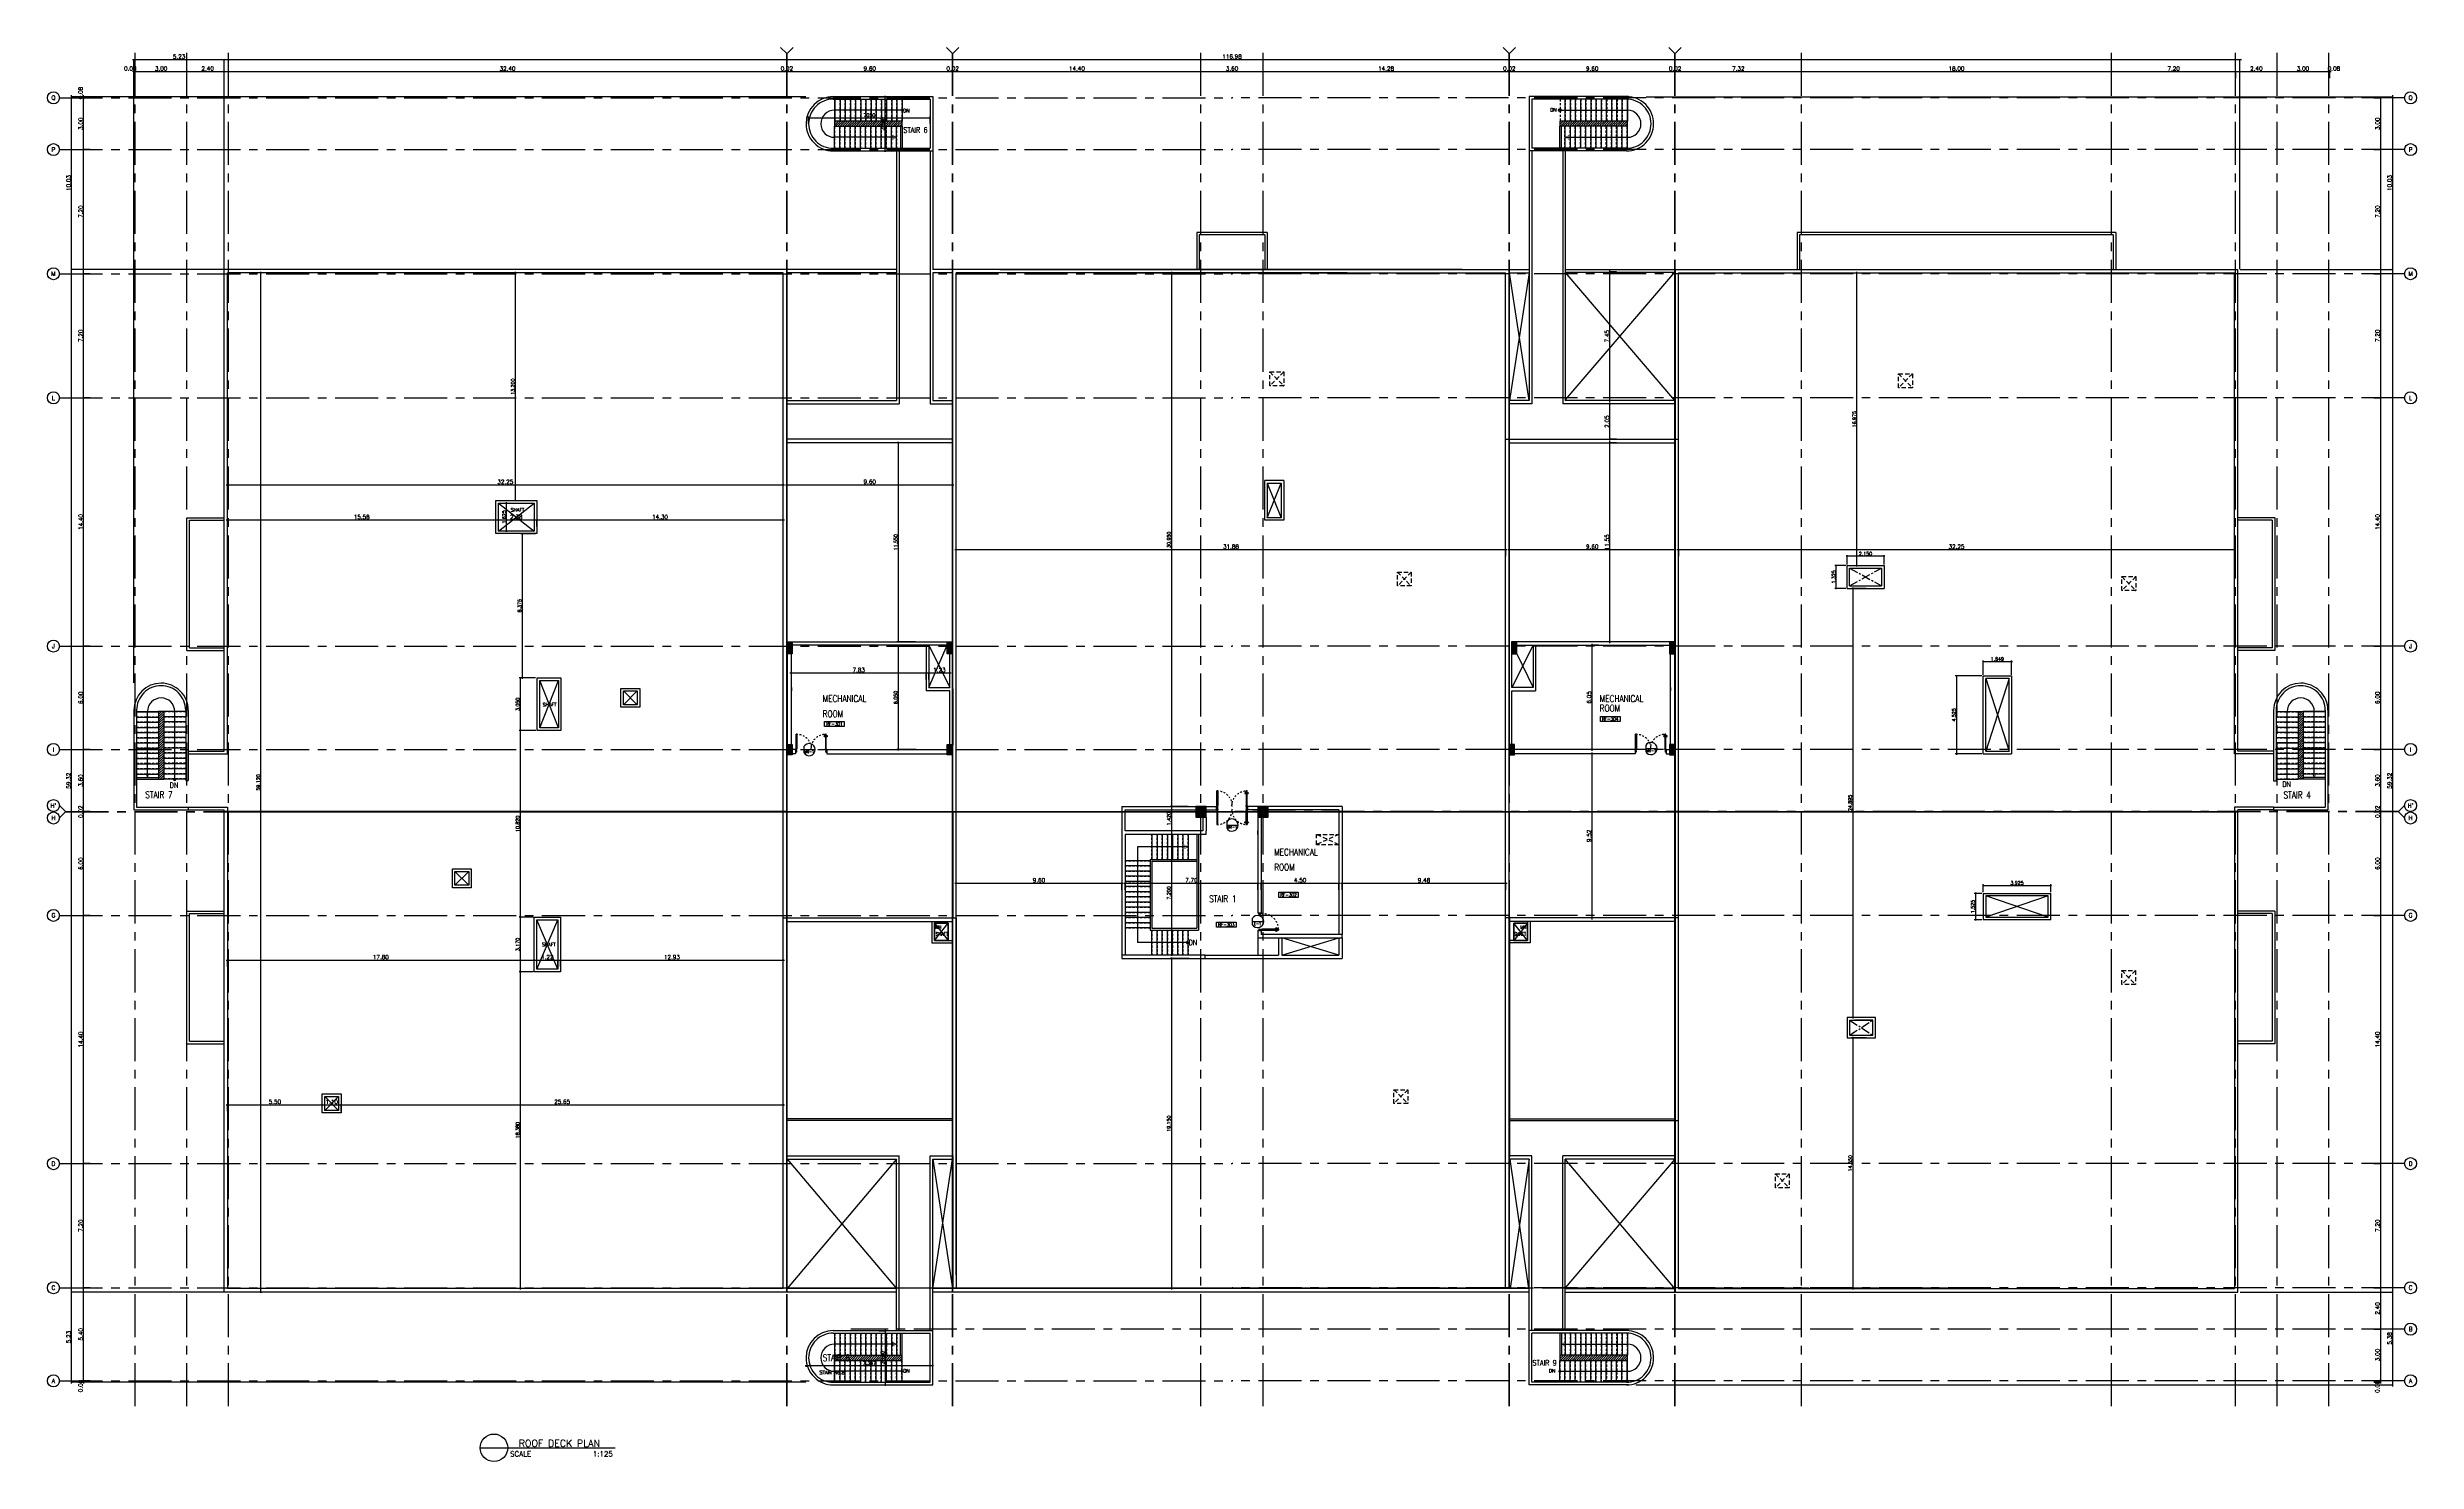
# Model space of a CAD drawing. Extents: x 88854 to 89144, y 39922 to 40011.
# Drawn here: x 89006 to 89143.5, y 39928.3 to 40010.3 of the extents above; entities that cross this region are included whole.
import ezdxf
from ezdxf.enums import TextEntityAlignment as Align

# ---------------------------------------------------------------- set-up
doc = ezdxf.new("R2010")
doc.units = 0
doc.header["$MEASUREMENT"] = 0
doc.header["$PDMODE"] = 34
for name, pattern in [('CENTER2', [1.125, 0.75, -0.125, 0.125, -0.125]), ('CENTERX2', [4, 2.5, -0.5, 0.5, -0.5]), ('HIDDEN', [0.375, 0.25, -0.125]), ('HIDDEN2', [0.1875, 0.125, -0.0625])]:
    doc.linetypes.add(name, pattern=pattern)
doc.layers.get('0').update_dxf_attribs({"linetype": 'CONTINUOUS'})
doc.layers.get('DEFPOINTS').update_dxf_attribs({"linetype": 'CONTINUOUS'})
for name, color, linetype in [('AX', 6, 'CONTINUOUS'), ('AX-CR', 2, 'CONTINUOUS'), ('AX-DIM', 4, 'CONTINUOUS'), ('AX-TXT', 2, 'CONTINUOUS'), ('AXES', 11, 'CENTERX2'), ('COL', 6, 'CONTINUOUS'), ('DIM', 4, 'CONTINUOUS'), ('DOOR', 7, 'CONTINUOUS'), ('DOOR-CR', 4, 'CONTINUOUS'), ('DOOR-NO', 3, 'CONTINUOUS'), ('EJ', 9, 'CONTINUOUS'), ('ele', 7, 'CONTINUOUS'), ('HAT', 8, 'CONTINUOUS'), ('Hatch', 11, 'CONTINUOUS'), ('PROJ-L', 3, 'CONTINUOUS'), ('RM-BOX', 4, 'CONTINUOUS'), ('RM-NAME', 5, 'CONTINUOUS'), ('RM-NO', 5, 'CONTINUOUS'), ('ROOF', 2, 'CONTINUOUS'), ('SHAFT', 4, 'CONTINUOUS'), ('SHAFTS', 3, 'CONTINUOUS'), ('STR', 5, 'CONTINUOUS'), ('STR-H', 8, 'HIDDEN2'), ('TEXT', 6, 'CONTINUOUS'), ('TITLETEXT', 7, 'CONTINUOUS'), ('TXT', 2, 'CONTINUOUS'), ('WALL', 2, 'CONTINUOUS')]:
    doc.layers.add(name, color=color, linetype=linetype)
doc.styles.add('ROMANS', font='ROMANS.shx')
doc.dimstyles.new('DIM-OUT', dxfattribs={"dimscale": 0, "dimtxt": 0.24, "dimasz": 0.08, "dimexe": 0.02, "dimexo": 0.02, "dimgap": 0.05, "dimtad": 1, "dimzin": 0, "dimdsep": 46, "dimtxsty": 'ROMANS', "dimblk1": 'ARCHTICK', "dimblk2": 'ARCHTICK', "dimsah": 1, "dimcen": 0.01, "dimdle": 0.08, "dimclrd": 4, "dimclre": 4, "dimclrt": 2, "dimadec": 0, "dimazin": 0, "dimtp": 2, "dimtm": 2, "dimtfac": 0.114286, "dimtix": 1, "dimtmove": 2, "dimatfit": 3, "dimldrblk": 'ARCHTICK', "dimfxl": 0, "dimtolj": 1, "dimtzin": 0, "dimarcsym": 0})
doc.dimstyles.new('STANDARD in', dxfattribs={"dimtxt": 0.2, "dimasz": 0.1, "dimexe": 0.07, "dimexo": 0.07, "dimgap": 0.05, "dimtad": 1, "dimdec": 3, "dimzin": 0, "dimdsep": 46, "dimtxsty": 'ROMANS', "dimblk": 'ARCHTICK', "dimcen": 0.05, "dimdle": 0.05, "dimclrd": 4, "dimclre": 4, "dimclrt": 2, "dimadec": 0, "dimazin": 0, "dimtfac": 1, "dimtdec": 3, "dimtmove": 2, "dimatfit": 3, "dimfxl": 0, "dimtolj": 1, "dimtzin": 0, "dimarcsym": 0})
pattern_1 = [(45, (197.7994, 9.90988), (-0.06629126074, 0.06629126074), [])]
pattern_2 = [(45, (197.69514, 9.90988), (-0.06629126074, 0.06629126074), [])]
pattern_3 = [(45, (197.79941, 9.90988), (-0.06629126074, 0.06629126074), [])]

# ---------------------------------------------------------------- blocks, each defined once
blk = doc.blocks.new('_ARCHTICK')
at = {"color": 0, "linetype": 'ByBlock', "const_width": 0.15}
blk.add_lwpolyline([(-0.5, -0.5), (0.5, 0.5)], dxfattribs=at)
blk = doc.blocks.new('*D142')
at = {"layer": 'DEFPOINTS', "color": 0, "linetype": 'Continuous'}
for p in [(89054.09, 40007.48), (89054.64, 40007.48), (89054.2, 40004.33)]:
    blk.add_point(p, dxfattribs=at)
at = {"layer": 'ele', "color": 4, "linetype": 'Continuous', "lineweight": -2}
for p, q in [((89054.16, 40007.48), (89054.71, 40007.48)), ((89054.64, 40004.28), (89054.64, 40007.53)), ((89054.27, 40004.33), (89054.71, 40004.33))]:
    blk.add_line(p, q, dxfattribs=at)
at = {"layer": 'ele', "color": 4, "linetype": 'Continuous', "lineweight": -2, "xscale": 0.1, "yscale": 0.1, "zscale": 0.1}
for p, rotation in [((89054.64, 40007.48), 90), ((89054.64, 40004.33), 270)]:
    blk.add_blockref('_ARCHTICK', p, dxfattribs=dict(at, rotation=rotation))
at = {"layer": 'ele', "color": 2, "linetype": 'Continuous', "insert": (89054.49, 40005.91), "char_height": 0.2, "attachment_point": 5, "rotation": 90, "style": 'ROMANS'}
blk.add_mtext('\\A1;3.150', dxfattribs=at)
blk = doc.blocks.new('*D143')
at = {"layer": 'DEFPOINTS', "color": 0, "linetype": 'Continuous'}
for p in [(89050.2, 40005.86), (89057.25, 40006.26), (89057.25, 40005.86)]:
    blk.add_point(p, dxfattribs=at)
at = {"layer": 'ele', "color": 4, "linetype": 'Continuous', "lineweight": -2}
for p, q in [((89050.15, 40006.26), (89057.3, 40006.26)), ((89050.2, 40005.93), (89050.2, 40006.33)), ((89057.25, 40005.93), (89057.25, 40006.33))]:
    blk.add_line(p, q, dxfattribs=at)
at = {"layer": 'ele', "color": 4, "linetype": 'Continuous', "lineweight": -2, "xscale": 0.1, "yscale": 0.1, "zscale": 0.1, "rotation": 180}
blk.add_blockref('_ARCHTICK', (89050.2, 40006.26), dxfattribs=at)
at = {"layer": 'ele', "color": 4, "linetype": 'Continuous', "lineweight": -2, "xscale": 0.1, "yscale": 0.1, "zscale": 0.1}
blk.add_blockref('_ARCHTICK', (89057.25, 40006.26), dxfattribs=at)
at = {"layer": 'ele', "color": 2, "linetype": 'Continuous', "insert": (89053.73, 40006.41), "char_height": 0.2, "attachment_point": 5, "style": 'ROMANS'}
blk.add_mtext('\\A1;7050', dxfattribs=at)
blk = doc.blocks.new('*D144')
at = {"layer": 'DEFPOINTS', "color": 0, "linetype": 'Continuous'}
for p in [(89054.2, 39935.9), (89054.09, 39932.75), (89054.64, 39932.75)]:
    blk.add_point(p, dxfattribs=at)
at = {"layer": 'ele', "color": 4, "linetype": 'Continuous', "lineweight": -2}
for p, q in [((89054.27, 39935.9), (89054.71, 39935.9)), ((89054.64, 39935.95), (89054.64, 39932.7)), ((89054.16, 39932.75), (89054.71, 39932.75))]:
    blk.add_line(p, q, dxfattribs=at)
at = {"layer": 'ele', "color": 4, "linetype": 'Continuous', "lineweight": -2, "xscale": 0.1, "yscale": 0.1, "zscale": 0.1}
for p, rotation in [((89054.64, 39935.9), 90), ((89054.64, 39932.75), 270)]:
    blk.add_blockref('_ARCHTICK', p, dxfattribs=dict(at, rotation=rotation))
at = {"layer": 'ele', "color": 2, "linetype": 'Continuous', "insert": (89054.49, 39934.33), "char_height": 0.2, "attachment_point": 5, "rotation": 90, "style": 'ROMANS'}
blk.add_mtext('\\A1;3.150', dxfattribs=at)
blk = doc.blocks.new('*D145')
at = {"layer": 'DEFPOINTS', "color": 0, "linetype": 'Continuous'}
for p in [(89050.06, 39933.94), (89050.06, 39933.87), (89057.4, 39934)]:
    blk.add_point(p, dxfattribs=at)
at = {"layer": 'ele', "color": 4, "linetype": 'Continuous', "lineweight": -2}
for p, q in [((89057.45, 39933.87), (89050.01, 39933.87)), ((89050.06, 39933.87), (89050.06, 39933.8)), ((89057.4, 39933.93), (89057.4, 39933.8))]:
    blk.add_line(p, q, dxfattribs=at)
at = {"layer": 'ele', "color": 4, "linetype": 'Continuous', "lineweight": -2, "xscale": 0.1, "yscale": 0.1, "zscale": 0.1, "rotation": 180}
blk.add_blockref('_ARCHTICK', (89050.06, 39933.87), dxfattribs=at)
at = {"layer": 'ele', "color": 4, "linetype": 'Continuous', "lineweight": -2, "xscale": 0.1, "yscale": 0.1, "zscale": 0.1}
blk.add_blockref('_ARCHTICK', (89057.4, 39933.87), dxfattribs=at)
at = {"layer": 'ele', "color": 2, "linetype": 'Continuous', "insert": (89053.73, 39934.02), "char_height": 0.2, "attachment_point": 5, "style": 'ROMANS'}
blk.add_mtext('\\A1;7.347', dxfattribs=at)
blk = doc.blocks.new('RM1')
at = {"layer": 'RM-BOX'}
blk.add_lwpolyline([(570, -200), (-570, -200), (-570, -500), (570, -500)], close=True, dxfattribs=at)
at = {"layer": 'RM-NAME', "style": 'ROMANS'}
for tag, p in [('ROOMNAME1', (0, 324)), ('ROOMNAME2', (0, 0))]:
    blk.add_attdef(tag, text='', height=200, dxfattribs=at).set_placement(p, align=Align.MIDDLE)
at = {"layer": 'RM-NO', "style": 'ROMANS', "width": 0.8}
blk.add_attdef('ROOMNO', text='', height=200, dxfattribs=at).set_placement((0, -350), align=Align.MIDDLE)
blk = doc.blocks.new('DD1')
at = {"layer": 'DOOR-CR'}
blk.add_line((-308, 0), (353, 0), dxfattribs=at)
blk.add_lwpolyline([(-308, -173, 3.8202241), (-308, 173)], format="xyb", close=True, dxfattribs=at)
at = {"layer": 'DOOR-NO', "style": 'ROMANS', "width": 0.8}
for tag, p in [('G', (0, 142)), ('000', (0, -141))]:
    blk.add_attdef(tag, text='', height=204, dxfattribs=at).set_placement(p, align=Align.MIDDLE)
blk = doc.blocks.new('A$C272A55A0')
at = {"layer": 'DOOR', "color": 0, "linetype": 'ByBlock'}
for p, q in [((0, 900), (0, 1050)), ((50, 1050), (0, 1050)), ((0, 900), (25, 900)), ((25, 950), (50, 950)), ((25, 900), (25, 950)), ((75, 900), (25, 900)), ((25, 850), (25, 900)), ((42, 850), (25, 850)), ((25, 50), (42, 50)), ((25, 50), (25, 0)), ((25, 0), (75, 0)), ((75, 0), (25, 0)), ((58, 870), (42, 870)), ((42, 870), (42, 850)), ((42, 50), (42, 30)), ((42, 30), (58, 30)), ((50, 950), (50, 1050)), ((58, 850), (58, 870)), ((75, 850), (58, 850)), ((58, 50), (75, 50)), ((58, 50), (58, 30)), ((75, 900), (75, 850)), ((75, 50), (75, 0)), ((1718, 160), (1709, 160)), ((1709, 95), (1709, 160)), ((1718, 95), (1709, 95)), ((1725, 173), (1718, 173)), ((1718, 173), (1718, 83)), ((1718, 95), (1718, 160)), ((1725, 83), (1718, 83)), ((1725, 900), (1775, 900)), ((1725, 900), (1725, 850)), ((1725, 850), (1742, 850)), ((1742, 50), (1725, 50)), ((1725, 50), (1725, 0)), ((1775, 0), (1725, 0)), ((1725, 0), (1775, 0)), ((1742, 870), (1758, 870)), ((1742, 850), (1742, 870)), ((1742, 50), (1742, 30)), ((1758, 30), (1742, 30)), ((1750, 950), (1750, 1050)), ((1750, 1050), (1800, 1050)), ((1775, 950), (1750, 950)), ((1758, 870), (1758, 850)), ((1758, 850), (1775, 850)), ((1775, 50), (1758, 50)), ((1758, 50), (1758, 30)), ((1775, 900), (1775, 950)), ((1800, 900), (1775, 900)), ((1775, 850), (1775, 900)), ((1775, 173), (1782, 173)), ((1775, 83), (1782, 83)), ((1775, 50), (1775, 0)), ((1782, 173), (1782, 83)), ((1782, 160), (1791, 160)), ((1782, 95), (1782, 160)), ((1782, 95), (1791, 95)), ((1791, 95), (1791, 160)), ((1800, 1050), (1800, 900))]:
    blk.add_line(p, q, dxfattribs=at)
at = {"layer": 'DOOR', "color": 9, "linetype": 'ByBlock'}
for p, q in [((50, 1050), (0, 1010)), ((50, 1050), (0, 937)), ((50, 1050), (37, 950)), ((1750, 1050), (1800, 1010)), ((1750, 1050), (1800, 937)), ((1750, 1050), (1763, 950))]:
    blk.add_line(p, q, dxfattribs=at)
at = {"layer": 'DOOR', "linetype": 'ByBlock'}
for p, q in [((25, 850), (25, 50)), ((42, 850), (42, 50)), ((58, 850), (58, 50)), ((75, 50), (75, 850)), ((1725, 50), (1725, 850)), ((1742, 850), (1742, 50)), ((1758, 850), (1758, 50)), ((1775, 850), (1775, 50))]:
    blk.add_line(p, q, dxfattribs=at)
at = {"layer": 'DOOR', "color": 0, "linetype": 'ByBlock'}
for centre in [(1676, 128), (1824, 128)]:
    blk.add_circle(centre, 32.4, dxfattribs=at)
at = {"layer": 'DOOR', "color": 9, "linetype": 'ByBlock'}
for centre, radius, start, end in [((50, 1050), 54.4, 203.20738, 270), ((50, 1050), 74.4, 227.77643, 270), ((50, 1050), 94.4, 238.01819, 270), ((50, 1050), 114, 244.08384, 257.37743), ((50, 1050), 134, 248.15985, 259.28002), ((50, 1050), 154, 251.10529, 256.28577), ((50, 1050), 34.4, 180, 270), ((50, 1050), 14.4, 180, 270), ((1750, 1050), 14.4, 270, 0), ((1750, 1050), 34.4, 270, 0), ((1750, 1050), 54.4, 270, 336.79262), ((1750, 1050), 74.4, 270, 312.22357), ((1750, 1050), 94.4, 270, 301.98181), ((1750, 1050), 114, 282.62257, 295.91616), ((1750, 1050), 134, 280.71998, 291.84015), ((1750, 1050), 154, 283.71423, 288.89471)]:
    blk.add_arc(centre, radius, start, end, dxfattribs=at)
at = {"layer": 'DOOR', "linetype": 'HIDDEN', "ltscale": 0.5}
for centre, start, end in [((50, 851), 268.31738, 3.29648), ((1750, 851), 176.70352, 271.68262)]:
    blk.add_arc(centre, 851, start, end, dxfattribs=at)
at = {"layer": 'WALL', "linetype": 'ByBlock'}
blk.add_line((1800, 900), (1800, 1050), dxfattribs=at)
blk = doc.blocks.new('*D146')
at = {"layer": 'AX-DIM', "color": 4, "linetype": 'Continuous', "lineweight": -2}
for p, q in [((89110.39, 39980.28), (89109.76, 39980.28)), ((89109.83, 39978.91), (89109.83, 39980.33)), ((89110.39, 39978.96), (89109.76, 39978.96))]:
    blk.add_line(p, q, dxfattribs=at)
at = {"layer": 'DEFPOINTS', "color": 0, "linetype": 'Continuous'}
for p in [(89109.83, 39980.28), (89110.46, 39980.28), (89110.46, 39978.96)]:
    blk.add_point(p, dxfattribs=at)
at = {"layer": 'AX-DIM', "color": 4, "linetype": 'Continuous', "lineweight": -2, "xscale": 0.1, "yscale": 0.1, "zscale": 0.1}
for p, rotation in [((89109.83, 39980.28), 90), ((89109.83, 39978.96), 270)]:
    blk.add_blockref('_ARCHTICK', p, dxfattribs=dict(at, rotation=rotation))
at = {"layer": 'AX-DIM', "color": 2, "linetype": 'Continuous', "insert": (89109.68, 39979.62), "char_height": 0.2, "attachment_point": 5, "rotation": 90, "style": 'ROMANS'}
blk.add_mtext('\\A1;1.325', dxfattribs=at)
blk = doc.blocks.new('*D147')
at = {"layer": 'AX-DIM', "color": 4, "linetype": 'Continuous', "lineweight": -2}
for p, q in [((89112.66, 39980.82), (89110.41, 39980.82)), ((89110.46, 39980.35), (89110.46, 39980.89)), ((89112.61, 39980.35), (89112.61, 39980.89))]:
    blk.add_line(p, q, dxfattribs=at)
at = {"layer": 'DEFPOINTS', "color": 0, "linetype": 'Continuous'}
for p in [(89110.46, 39980.82), (89110.46, 39980.28), (89112.61, 39980.28)]:
    blk.add_point(p, dxfattribs=at)
at = {"layer": 'AX-DIM', "color": 4, "linetype": 'Continuous', "lineweight": -2, "xscale": 0.1, "yscale": 0.1, "zscale": 0.1, "rotation": 180}
blk.add_blockref('_ARCHTICK', (89110.46, 39980.82), dxfattribs=at)
at = {"layer": 'AX-DIM', "color": 4, "linetype": 'Continuous', "lineweight": -2, "xscale": 0.1, "yscale": 0.1, "zscale": 0.1}
blk.add_blockref('_ARCHTICK', (89112.61, 39980.82), dxfattribs=at)
at = {"layer": 'AX-DIM', "color": 2, "linetype": 'Continuous', "insert": (89111.53, 39980.97), "char_height": 0.2, "attachment_point": 5, "style": 'ROMANS'}
blk.add_mtext('\\A1;2.150', dxfattribs=at)
blk = doc.blocks.new('*D148')
at = {"layer": 'AX-DIM', "color": 4, "linetype": 'Continuous', "lineweight": -2}
for p, q in [((89118.31, 39974.71), (89120.06, 39974.71)), ((89118.36, 39973.95), (89118.36, 39974.78)), ((89120.01, 39973.95), (89120.01, 39974.78))]:
    blk.add_line(p, q, dxfattribs=at)
at = {"layer": 'DEFPOINTS', "color": 0, "linetype": 'Continuous'}
for p in [(89118.36, 39973.88), (89120.01, 39974.71), (89120.01, 39973.88)]:
    blk.add_point(p, dxfattribs=at)
at = {"layer": 'AX-DIM', "color": 4, "linetype": 'Continuous', "lineweight": -2, "xscale": 0.1, "yscale": 0.1, "zscale": 0.1, "rotation": 180}
blk.add_blockref('_ARCHTICK', (89118.36, 39974.71), dxfattribs=at)
at = {"layer": 'AX-DIM', "color": 4, "linetype": 'Continuous', "lineweight": -2, "xscale": 0.1, "yscale": 0.1, "zscale": 0.1}
blk.add_blockref('_ARCHTICK', (89120.01, 39974.71), dxfattribs=at)
at = {"layer": 'AX-DIM', "color": 2, "linetype": 'Continuous', "insert": (89119.18, 39974.86), "char_height": 0.2, "attachment_point": 5, "style": 'ROMANS'}
blk.add_mtext('\\A1;1.649', dxfattribs=at)
blk = doc.blocks.new('*D149')
at = {"layer": 'AX-DIM', "color": 4, "linetype": 'Continuous', "lineweight": -2}
for p, q in [((89118.29, 39973.88), (89116.74, 39973.88)), ((89116.81, 39973.93), (89116.81, 39969.31)), ((89118.29, 39969.36), (89116.74, 39969.36))]:
    blk.add_line(p, q, dxfattribs=at)
at = {"layer": 'DEFPOINTS', "color": 0, "linetype": 'Continuous'}
for p in [(89118.36, 39973.88), (89116.81, 39969.36), (89118.36, 39969.36)]:
    blk.add_point(p, dxfattribs=at)
at = {"layer": 'AX-DIM', "color": 4, "linetype": 'Continuous', "lineweight": -2, "xscale": 0.1, "yscale": 0.1, "zscale": 0.1}
for p, rotation in [((89116.81, 39973.88), 90), ((89116.81, 39969.36), 270)]:
    blk.add_blockref('_ARCHTICK', p, dxfattribs=dict(at, rotation=rotation))
at = {"layer": 'AX-DIM', "color": 2, "linetype": 'Continuous', "insert": (89116.66, 39971.62), "char_height": 0.2, "attachment_point": 5, "rotation": 90, "style": 'ROMANS'}
blk.add_mtext('\\A1;4.525', dxfattribs=at)
blk = doc.blocks.new('*D150')
at = {"layer": 'AX-DIM', "color": 4, "linetype": 'Continuous', "lineweight": -2}
for p, q in [((89117.91, 39961.31), (89117.91, 39959.69)), ((89118.29, 39961.26), (89117.84, 39961.26)), ((89118.29, 39959.74), (89117.84, 39959.74))]:
    blk.add_line(p, q, dxfattribs=at)
at = {"layer": 'DEFPOINTS', "color": 0, "linetype": 'Continuous'}
for p in [(89118.36, 39961.26), (89117.91, 39959.74), (89118.36, 39959.74)]:
    blk.add_point(p, dxfattribs=at)
at = {"layer": 'AX-DIM', "color": 4, "linetype": 'Continuous', "lineweight": -2, "xscale": 0.1, "yscale": 0.1, "zscale": 0.1}
for p, rotation in [((89117.91, 39961.26), 90), ((89117.91, 39959.74), 270)]:
    blk.add_blockref('_ARCHTICK', p, dxfattribs=dict(at, rotation=rotation))
at = {"layer": 'AX-DIM', "color": 2, "linetype": 'Continuous', "insert": (89117.76, 39960.5), "char_height": 0.2, "attachment_point": 5, "rotation": 90, "style": 'ROMANS'}
blk.add_mtext('\\A1;1.525', dxfattribs=at)
blk = doc.blocks.new('*D151')
at = {"layer": 'AX-DIM', "color": 4, "linetype": 'Continuous', "lineweight": -2}
for p, q in [((89118.31, 39961.73), (89122.33, 39961.73)), ((89118.36, 39961.33), (89118.36, 39961.8)), ((89122.28, 39961.33), (89122.28, 39961.8))]:
    blk.add_line(p, q, dxfattribs=at)
at = {"layer": 'DEFPOINTS', "color": 0, "linetype": 'Continuous'}
for p in [(89122.28, 39961.73), (89118.36, 39961.26), (89122.28, 39961.26)]:
    blk.add_point(p, dxfattribs=at)
at = {"layer": 'AX-DIM', "color": 4, "linetype": 'Continuous', "lineweight": -2, "xscale": 0.1, "yscale": 0.1, "zscale": 0.1, "rotation": 180}
blk.add_blockref('_ARCHTICK', (89118.36, 39961.73), dxfattribs=at)
at = {"layer": 'AX-DIM', "color": 4, "linetype": 'Continuous', "lineweight": -2, "xscale": 0.1, "yscale": 0.1, "zscale": 0.1}
blk.add_blockref('_ARCHTICK', (89122.28, 39961.73), dxfattribs=at)
at = {"layer": 'AX-DIM', "color": 2, "linetype": 'Continuous', "insert": (89120.32, 39961.88), "char_height": 0.2, "attachment_point": 5, "style": 'ROMANS'}
blk.add_mtext('\\A1;3.925', dxfattribs=at)
blk = doc.blocks.new('*D152')
at = {"layer": 'AX-DIM', "color": 4, "linetype": 'Continuous', "lineweight": -2}
for p, q in [((89111.57, 39952.89), (89110.72, 39952.89)), ((89110.79, 39952.94), (89110.79, 39938.29)), ((89111.57, 39938.34), (89110.72, 39938.34))]:
    blk.add_line(p, q, dxfattribs=at)
at = {"layer": 'DEFPOINTS', "color": 0, "linetype": 'Continuous'}
for p in [(89111.64, 39952.89), (89110.79, 39938.34), (89111.64, 39938.34)]:
    blk.add_point(p, dxfattribs=at)
at = {"layer": 'AX-DIM', "color": 4, "linetype": 'Continuous', "lineweight": -2, "xscale": 0.1, "yscale": 0.1, "zscale": 0.1}
for p, rotation in [((89110.79, 39952.89), 90), ((89110.79, 39938.34), 270)]:
    blk.add_blockref('_ARCHTICK', p, dxfattribs=dict(at, rotation=rotation))
at = {"layer": 'AX-DIM', "color": 2, "linetype": 'Continuous', "insert": (89110.64, 39945.61), "char_height": 0.2, "attachment_point": 5, "rotation": 90, "style": 'ROMANS'}
blk.add_mtext('\\A1;14.550', dxfattribs=at)
blk = doc.blocks.new('*D153')
at = {"layer": 'DEFPOINTS', "color": 0, "linetype": 'Continuous'}
for p in [(89111.03, 39997.26), (89111.03, 39997.26), (89111.03, 39980.28)]:
    blk.add_point(p, dxfattribs=at)
at = {"layer": 'DIM', "color": 4, "linetype": 'Continuous', "lineweight": -2}
blk.add_line((89111.03, 39980.23), (89111.03, 39997.31), dxfattribs=at)
at = {"layer": 'DIM', "color": 4, "linetype": 'Continuous', "lineweight": -2, "xscale": 0.1, "yscale": 0.1, "zscale": 0.1}
for p, rotation in [((89111.03, 39997.26), 90), ((89111.03, 39980.28), 270)]:
    blk.add_blockref('_ARCHTICK', p, dxfattribs=dict(at, rotation=rotation))
at = {"layer": 'DIM', "color": 2, "linetype": 'Continuous', "insert": (89110.88, 39988.77), "char_height": 0.2, "attachment_point": 5, "rotation": 90, "style": 'ROMANS'}
blk.add_mtext('\\A1;16.975', dxfattribs=at)
blk = doc.blocks.new('*D154')
at = {"layer": 'AX-DIM', "color": 4, "linetype": 'Continuous', "lineweight": -2}
for p, q in [((89111.57, 39978.96), (89110.72, 39978.96)), ((89110.79, 39979.01), (89110.79, 39954.01)), ((89111.57, 39954.06), (89110.72, 39954.06))]:
    blk.add_line(p, q, dxfattribs=at)
at = {"layer": 'DEFPOINTS', "color": 0, "linetype": 'Continuous'}
for p in [(89111.64, 39978.96), (89110.79, 39954.06), (89111.64, 39954.06)]:
    blk.add_point(p, dxfattribs=at)
at = {"layer": 'AX-DIM', "color": 4, "linetype": 'Continuous', "lineweight": -2, "xscale": 0.1, "yscale": 0.1, "zscale": 0.1}
for p, rotation in [((89110.79, 39978.96), 90), ((89110.79, 39954.06), 270)]:
    blk.add_blockref('_ARCHTICK', p, dxfattribs=dict(at, rotation=rotation))
at = {"layer": 'AX-DIM', "color": 2, "linetype": 'Continuous', "insert": (89110.64, 39966.51), "char_height": 0.2, "attachment_point": 5, "rotation": 90, "style": 'ROMANS'}
blk.add_mtext('\\A1;24.895', dxfattribs=at)
blk = doc.blocks.new('*D155')
at = {"layer": 'AX-DIM', "color": 4, "lineweight": -2}
for p, q in [((89057.09, 39974.05), (89058.48, 39974.05)), ((89057.17, 39973.67), (89057.17, 39974.07)), ((89058.4, 39973.67), (89058.4, 39974.07))]:
    blk.add_line(p, q, dxfattribs=at)
at = {"layer": 'DEFPOINTS', "color": 0}
for p in [(89058.4, 39974.05), (89057.17, 39973.65), (89058.4, 39973.65)]:
    blk.add_point(p, dxfattribs=at)
at = {"layer": 'AX-DIM', "color": 4, "lineweight": -2, "xscale": 0.08, "yscale": 0.08, "zscale": 0.08, "rotation": 180}
blk.add_blockref('_ARCHTICK', (89057.17, 39974.05), dxfattribs=at)
at = {"layer": 'AX-DIM', "color": 4, "lineweight": -2, "xscale": 0.08, "yscale": 0.08, "zscale": 0.08}
blk.add_blockref('_ARCHTICK', (89058.4, 39974.05), dxfattribs=at)
at = {"layer": 'AX-DIM', "color": 2, "insert": (89057.79, 39974.22), "char_height": 0.24, "attachment_point": 5, "style": 'ROMANS'}
blk.add_mtext('\\A1;1.23', dxfattribs=at)
blk = doc.blocks.new('*D156')
at = {"layer": 'AX-DIM', "color": 4, "lineweight": -2}
for p, q in [((89049.12, 39974.05), (89057.1, 39974.05)), ((89049.2, 39973.67), (89049.2, 39974.07)), ((89057.02, 39973.67), (89057.02, 39974.07))]:
    blk.add_line(p, q, dxfattribs=at)
at = {"layer": 'DEFPOINTS', "color": 0}
for p in [(89057.02, 39974.05), (89049.2, 39973.65), (89057.02, 39973.65)]:
    blk.add_point(p, dxfattribs=at)
at = {"layer": 'AX-DIM', "color": 4, "lineweight": -2, "xscale": 0.08, "yscale": 0.08, "zscale": 0.08, "rotation": 180}
blk.add_blockref('_ARCHTICK', (89049.2, 39974.05), dxfattribs=at)
at = {"layer": 'AX-DIM', "color": 4, "lineweight": -2, "xscale": 0.08, "yscale": 0.08, "zscale": 0.08}
blk.add_blockref('_ARCHTICK', (89057.02, 39974.05), dxfattribs=at)
at = {"layer": 'AX-DIM', "color": 2, "insert": (89053.11, 39974.22), "char_height": 0.24, "attachment_point": 5, "style": 'ROMANS'}
blk.add_mtext('\\A1;7.83', dxfattribs=at)
blk = doc.blocks.new('*D157')
at = {"layer": 'AX-DIM', "color": 4, "linetype": 'Continuous', "lineweight": -2}
for p, q in [((89056.54, 39975.66), (89055.33, 39975.66)), ((89055.4, 39975.71), (89055.4, 39969.56)), ((89056.44, 39969.61), (89055.33, 39969.61))]:
    blk.add_line(p, q, dxfattribs=at)
at = {"layer": 'DEFPOINTS', "color": 0, "linetype": 'Continuous'}
for p in [(89056.61, 39975.66), (89055.4, 39969.61), (89056.51, 39969.61)]:
    blk.add_point(p, dxfattribs=at)
at = {"layer": 'AX-DIM', "color": 4, "linetype": 'Continuous', "lineweight": -2, "xscale": 0.1, "yscale": 0.1, "zscale": 0.1}
for p, rotation in [((89055.4, 39975.66), 90), ((89055.4, 39969.61), 270)]:
    blk.add_blockref('_ARCHTICK', p, dxfattribs=dict(at, rotation=rotation))
at = {"layer": 'AX-DIM', "color": 2, "linetype": 'Continuous', "insert": (89055.25, 39972.63), "char_height": 0.2, "attachment_point": 5, "rotation": 90, "style": 'ROMANS'}
blk.add_mtext('\\A1;6.050', dxfattribs=at)
blk = doc.blocks.new('*D158')
at = {"layer": 'AX-DIM', "color": 4, "linetype": 'Continuous', "lineweight": -2}
for p, q in [((89055.4, 39987.46), (89055.4, 39975.81)), ((89056.59, 39987.41), (89055.33, 39987.41)), ((89056.4, 39975.86), (89055.33, 39975.86))]:
    blk.add_line(p, q, dxfattribs=at)
at = {"layer": 'DEFPOINTS', "color": 0, "linetype": 'Continuous'}
for p in [(89056.66, 39987.41), (89055.4, 39975.86), (89056.47, 39975.86)]:
    blk.add_point(p, dxfattribs=at)
at = {"layer": 'AX-DIM', "color": 4, "linetype": 'Continuous', "lineweight": -2, "xscale": 0.1, "yscale": 0.1, "zscale": 0.1}
for p, rotation in [((89055.4, 39987.41), 90), ((89055.4, 39975.86), 270)]:
    blk.add_blockref('_ARCHTICK', p, dxfattribs=dict(at, rotation=rotation))
at = {"layer": 'AX-DIM', "color": 2, "linetype": 'Continuous', "insert": (89055.25, 39981.63), "char_height": 0.2, "attachment_point": 5, "rotation": 90, "style": 'ROMANS'}
blk.add_mtext('\\A1;11.550', dxfattribs=at)
blk = doc.blocks.new('*D159')
at = {"layer": 'AX-DIM', "color": 4, "lineweight": -2}
for p, q in [((89058.69, 39961.86), (89068.45, 39961.86)), ((89058.77, 39961.48), (89058.77, 39961.88)), ((89068.37, 39961.48), (89068.37, 39961.88))]:
    blk.add_line(p, q, dxfattribs=at)
at = {"layer": 'DEFPOINTS', "color": 0}
for p in [(89058.77, 39961.46), (89068.37, 39961.86), (89068.37, 39961.46)]:
    blk.add_point(p, dxfattribs=at)
at = {"layer": 'AX-DIM', "color": 4, "lineweight": -2, "xscale": 0.08, "yscale": 0.08, "zscale": 0.08, "rotation": 180}
blk.add_blockref('_ARCHTICK', (89058.77, 39961.86), dxfattribs=at)
at = {"layer": 'AX-DIM', "color": 4, "lineweight": -2, "xscale": 0.08, "yscale": 0.08, "zscale": 0.08}
blk.add_blockref('_ARCHTICK', (89068.37, 39961.86), dxfattribs=at)
at = {"layer": 'AX-DIM', "color": 2, "insert": (89063.57, 39962.03), "char_height": 0.24, "attachment_point": 5, "style": 'ROMANS'}
blk.add_mtext('\\A1;9.60', dxfattribs=at)
blk = doc.blocks.new('*D160')
at = {"layer": 'AX-DIM', "color": 4, "lineweight": -2}
for p, q in [((89097.08, 39997.31), (89096.68, 39997.31)), ((89096.7, 39989.78), (89096.7, 39997.39)), ((89097.08, 39989.86), (89096.68, 39989.86))]:
    blk.add_line(p, q, dxfattribs=at)
at = {"layer": 'DEFPOINTS', "color": 0}
for p in [(89096.7, 39997.31), (89097.1, 39997.31), (89097.1, 39989.86)]:
    blk.add_point(p, dxfattribs=at)
at = {"layer": 'AX-DIM', "color": 4, "lineweight": -2, "xscale": 0.08, "yscale": 0.08, "zscale": 0.08}
for p, rotation in [((89096.7, 39997.31), 90), ((89096.7, 39989.86), 270)]:
    blk.add_blockref('_ARCHTICK', p, dxfattribs=dict(at, rotation=rotation))
at = {"layer": 'AX-DIM', "color": 2, "insert": (89096.53, 39993.58), "char_height": 0.24, "attachment_point": 5, "rotation": 90, "style": 'ROMANS'}
blk.add_mtext('\\A1;7.45', dxfattribs=at)
blk = doc.blocks.new('*D161')
at = {"layer": 'AX-DIM', "color": 4, "lineweight": -2}
for p, q in [((89097.08, 39989.66), (89096.68, 39989.66)), ((89096.7, 39987.53), (89096.7, 39989.74)), ((89097.08, 39987.61), (89096.68, 39987.61))]:
    blk.add_line(p, q, dxfattribs=at)
at = {"layer": 'DEFPOINTS', "color": 0}
for p in [(89096.7, 39989.66), (89097.1, 39989.66), (89097.1, 39987.61)]:
    blk.add_point(p, dxfattribs=at)
at = {"layer": 'AX-DIM', "color": 4, "lineweight": -2, "xscale": 0.08, "yscale": 0.08, "zscale": 0.08}
for p, rotation in [((89096.7, 39989.66), 90), ((89096.7, 39987.61), 270)]:
    blk.add_blockref('_ARCHTICK', p, dxfattribs=dict(at, rotation=rotation))
at = {"layer": 'AX-DIM', "color": 2, "insert": (89096.53, 39988.63), "char_height": 0.24, "attachment_point": 5, "rotation": 90, "style": 'ROMANS'}
blk.add_mtext('\\A1;2.05', dxfattribs=at)
blk = doc.blocks.new('*D162')
at = {"layer": 'AX-DIM', "color": 4, "lineweight": -2}
for p, q in [((89096.7, 39975.78), (89096.7, 39987.49)), ((89097.08, 39987.41), (89096.68, 39987.41)), ((89097.08, 39975.86), (89096.68, 39975.86))]:
    blk.add_line(p, q, dxfattribs=at)
at = {"layer": 'DEFPOINTS', "color": 0}
for p in [(89096.7, 39987.41), (89097.1, 39987.41), (89097.1, 39975.86)]:
    blk.add_point(p, dxfattribs=at)
at = {"layer": 'AX-DIM', "color": 4, "lineweight": -2, "xscale": 0.08, "yscale": 0.08, "zscale": 0.08}
for p, rotation in [((89096.7, 39987.41), 90), ((89096.7, 39975.86), 270)]:
    blk.add_blockref('_ARCHTICK', p, dxfattribs=dict(at, rotation=rotation))
at = {"layer": 'AX-DIM', "color": 2, "insert": (89096.53, 39981.63), "char_height": 0.24, "attachment_point": 5, "rotation": 90, "style": 'ROMANS'}
blk.add_mtext('\\A1;11.55', dxfattribs=at)
blk = doc.blocks.new('*D163')
at = {"layer": 'AX-DIM', "color": 4, "lineweight": -2}
for p, q in [((89096.04, 39975.66), (89095.64, 39975.66)), ((89095.66, 39969.53), (89095.66, 39975.74)), ((89096.04, 39969.61), (89095.64, 39969.61))]:
    blk.add_line(p, q, dxfattribs=at)
at = {"layer": 'DEFPOINTS', "color": 0}
for p in [(89095.66, 39975.66), (89096.06, 39975.66), (89096.06, 39969.61)]:
    blk.add_point(p, dxfattribs=at)
at = {"layer": 'AX-DIM', "color": 4, "lineweight": -2, "xscale": 0.08, "yscale": 0.08, "zscale": 0.08}
for p, rotation in [((89095.66, 39975.66), 90), ((89095.66, 39969.61), 270)]:
    blk.add_blockref('_ARCHTICK', p, dxfattribs=dict(at, rotation=rotation))
at = {"layer": 'AX-DIM', "color": 2, "insert": (89095.49, 39972.63), "char_height": 0.24, "attachment_point": 5, "rotation": 90, "style": 'ROMANS'}
blk.add_mtext('\\A1;6.05', dxfattribs=at)
blk = doc.blocks.new('*D164')
at = {"layer": 'AX-DIM', "color": 4, "lineweight": -2}
for p, q in [((89096.04, 39969.36), (89095.64, 39969.36)), ((89095.66, 39959.76), (89095.66, 39969.44)), ((89096.04, 39959.84), (89095.64, 39959.84))]:
    blk.add_line(p, q, dxfattribs=at)
at = {"layer": 'DEFPOINTS', "color": 0}
for p in [(89095.66, 39969.36), (89096.06, 39969.36), (89096.06, 39959.84)]:
    blk.add_point(p, dxfattribs=at)
at = {"layer": 'AX-DIM', "color": 4, "lineweight": -2, "xscale": 0.08, "yscale": 0.08, "zscale": 0.08}
for p, rotation in [((89095.66, 39969.36), 90), ((89095.66, 39959.84), 270)]:
    blk.add_blockref('_ARCHTICK', p, dxfattribs=dict(at, rotation=rotation))
at = {"layer": 'AX-DIM', "color": 2, "insert": (89095.49, 39964.6), "char_height": 0.24, "attachment_point": 5, "rotation": 90, "style": 'ROMANS'}
blk.add_mtext('\\A1;9.52', dxfattribs=at)
blk = doc.blocks.new('*D165')
at = {"layer": 'AX-DIM', "color": 4, "lineweight": -2}
for p, q in [((89081.09, 39961.86), (89090.73, 39961.86)), ((89081.17, 39961.48), (89081.17, 39961.88)), ((89090.65, 39961.48), (89090.65, 39961.88))]:
    blk.add_line(p, q, dxfattribs=at)
at = {"layer": 'DEFPOINTS', "color": 0}
for p in [(89081.17, 39961.46), (89090.65, 39961.86), (89090.65, 39961.46)]:
    blk.add_point(p, dxfattribs=at)
at = {"layer": 'AX-DIM', "color": 4, "lineweight": -2, "xscale": 0.08, "yscale": 0.08, "zscale": 0.08, "rotation": 180}
blk.add_blockref('_ARCHTICK', (89081.17, 39961.86), dxfattribs=at)
at = {"layer": 'AX-DIM', "color": 4, "lineweight": -2, "xscale": 0.08, "yscale": 0.08, "zscale": 0.08}
blk.add_blockref('_ARCHTICK', (89090.65, 39961.86), dxfattribs=at)
at = {"layer": 'AX-DIM', "color": 2, "insert": (89085.91, 39962.03), "char_height": 0.24, "attachment_point": 5, "style": 'ROMANS'}
blk.add_mtext('\\A1;9.48', dxfattribs=at)
blk = doc.blocks.new('*D166')
at = {"layer": 'AX-DIM', "color": 4, "lineweight": -2}
for p, q in [((89076.39, 39961.86), (89081.05, 39961.86)), ((89076.47, 39961.48), (89076.47, 39961.88)), ((89080.97, 39961.48), (89080.97, 39961.88))]:
    blk.add_line(p, q, dxfattribs=at)
at = {"layer": 'DEFPOINTS', "color": 0}
for p in [(89076.47, 39961.46), (89080.97, 39961.86), (89080.97, 39961.46)]:
    blk.add_point(p, dxfattribs=at)
at = {"layer": 'AX-DIM', "color": 4, "lineweight": -2, "xscale": 0.08, "yscale": 0.08, "zscale": 0.08, "rotation": 180}
blk.add_blockref('_ARCHTICK', (89076.47, 39961.86), dxfattribs=at)
at = {"layer": 'AX-DIM', "color": 4, "lineweight": -2, "xscale": 0.08, "yscale": 0.08, "zscale": 0.08}
blk.add_blockref('_ARCHTICK', (89080.97, 39961.86), dxfattribs=at)
at = {"layer": 'AX-DIM', "color": 2, "insert": (89078.72, 39962.03), "char_height": 0.24, "attachment_point": 5, "style": 'ROMANS'}
blk.add_mtext('\\A1;4.50', dxfattribs=at)
blk = doc.blocks.new('*D167')
at = {"layer": 'AX-DIM', "color": 4, "lineweight": -2}
for p, q in [((89068.49, 39961.86), (89076.35, 39961.86)), ((89068.57, 39961.48), (89068.57, 39961.88)), ((89076.27, 39961.48), (89076.27, 39961.88))]:
    blk.add_line(p, q, dxfattribs=at)
at = {"layer": 'DEFPOINTS', "color": 0}
for p in [(89068.57, 39961.46), (89076.27, 39961.86), (89076.27, 39961.46)]:
    blk.add_point(p, dxfattribs=at)
at = {"layer": 'AX-DIM', "color": 4, "lineweight": -2, "xscale": 0.08, "yscale": 0.08, "zscale": 0.08, "rotation": 180}
blk.add_blockref('_ARCHTICK', (89068.57, 39961.86), dxfattribs=at)
at = {"layer": 'AX-DIM', "color": 4, "lineweight": -2, "xscale": 0.08, "yscale": 0.08, "zscale": 0.08}
blk.add_blockref('_ARCHTICK', (89076.27, 39961.86), dxfattribs=at)
at = {"layer": 'AX-DIM', "color": 2, "insert": (89072.42, 39962.03), "char_height": 0.24, "attachment_point": 5, "style": 'ROMANS'}
blk.add_mtext('\\A1;7.70', dxfattribs=at)
blk = doc.blocks.new('*D168')
at = {"layer": 'AX-DIM', "color": 4, "linetype": 'Continuous', "lineweight": -2}
for p, q in [((89072.29, 39957.49), (89071.18, 39957.49)), ((89071.25, 39957.54), (89071.25, 39938.29)), ((89071.98, 39938.34), (89071.18, 39938.34))]:
    blk.add_line(p, q, dxfattribs=at)
at = {"layer": 'DEFPOINTS', "color": 0, "linetype": 'Continuous'}
for p in [(89072.36, 39957.49), (89071.25, 39938.34), (89072.05, 39938.34)]:
    blk.add_point(p, dxfattribs=at)
at = {"layer": 'AX-DIM', "color": 4, "linetype": 'Continuous', "lineweight": -2, "xscale": 0.1, "yscale": 0.1, "zscale": 0.1}
for p, rotation in [((89071.25, 39957.49), 90), ((89071.25, 39938.34), 270)]:
    blk.add_blockref('_ARCHTICK', p, dxfattribs=dict(at, rotation=rotation))
at = {"layer": 'AX-DIM', "color": 2, "linetype": 'Continuous', "insert": (89071.1, 39947.91), "char_height": 0.2, "attachment_point": 5, "rotation": 90, "style": 'ROMANS'}
blk.add_mtext('\\A1;19.150', dxfattribs=at)
blk = doc.blocks.new('*D169')
at = {"layer": 'AX-DIM', "color": 4, "linetype": 'Continuous', "lineweight": -2}
for p, q in [((89072.22, 39966.31), (89071.18, 39966.31)), ((89071.25, 39966.36), (89071.25, 39964.84)), ((89072.2, 39964.89), (89071.18, 39964.89))]:
    blk.add_line(p, q, dxfattribs=at)
at = {"layer": 'DEFPOINTS', "color": 0, "linetype": 'Continuous'}
for p in [(89072.29, 39966.31), (89071.25, 39964.89), (89072.27, 39964.89)]:
    blk.add_point(p, dxfattribs=at)
at = {"layer": 'AX-DIM', "color": 4, "linetype": 'Continuous', "lineweight": -2, "xscale": 0.1, "yscale": 0.1, "zscale": 0.1}
for p, rotation in [((89071.25, 39966.31), 90), ((89071.25, 39964.89), 270)]:
    blk.add_blockref('_ARCHTICK', p, dxfattribs=dict(at, rotation=rotation))
at = {"layer": 'AX-DIM', "color": 2, "linetype": 'Continuous', "insert": (89071.1, 39965.6), "char_height": 0.2, "attachment_point": 5, "rotation": 90, "style": 'ROMANS'}
blk.add_mtext('\\A1;1.420', dxfattribs=at)
blk = doc.blocks.new('*D170')
at = {"layer": 'AX-DIM', "color": 4, "linetype": 'Continuous', "lineweight": -2}
for p, q in [((89072.23, 39964.89), (89071.18, 39964.89)), ((89071.25, 39964.94), (89071.25, 39957.64)), ((89072.11, 39957.69), (89071.18, 39957.69))]:
    blk.add_line(p, q, dxfattribs=at)
at = {"layer": 'DEFPOINTS', "color": 0, "linetype": 'Continuous'}
for p in [(89072.3, 39964.89), (89071.25, 39957.69), (89072.18, 39957.69)]:
    blk.add_point(p, dxfattribs=at)
at = {"layer": 'AX-DIM', "color": 4, "linetype": 'Continuous', "lineweight": -2, "xscale": 0.1, "yscale": 0.1, "zscale": 0.1}
for p, rotation in [((89071.25, 39964.89), 90), ((89071.25, 39957.69), 270)]:
    blk.add_blockref('_ARCHTICK', p, dxfattribs=dict(at, rotation=rotation))
at = {"layer": 'AX-DIM', "color": 2, "linetype": 'Continuous', "insert": (89071.1, 39961.29), "char_height": 0.2, "attachment_point": 5, "rotation": 90, "style": 'ROMANS'}
blk.add_mtext('\\A1;7.200', dxfattribs=at)
blk = doc.blocks.new('*D171')
at = {"layer": 'AX-DIM', "color": 4, "linetype": 'Continuous', "lineweight": -2}
for p, q in [((89072.6, 39997.26), (89071.18, 39997.26)), ((89071.25, 39997.31), (89071.25, 39966.26)), ((89072.1, 39966.31), (89071.18, 39966.31))]:
    blk.add_line(p, q, dxfattribs=at)
at = {"layer": 'DEFPOINTS', "color": 0, "linetype": 'Continuous'}
for p in [(89072.67, 39997.26), (89071.25, 39966.31), (89072.17, 39966.31)]:
    blk.add_point(p, dxfattribs=at)
at = {"layer": 'AX-DIM', "color": 4, "linetype": 'Continuous', "lineweight": -2, "xscale": 0.1, "yscale": 0.1, "zscale": 0.1}
for p, rotation in [((89071.25, 39997.26), 90), ((89071.25, 39966.31), 270)]:
    blk.add_blockref('_ARCHTICK', p, dxfattribs=dict(at, rotation=rotation))
at = {"layer": 'AX-DIM', "color": 2, "linetype": 'Continuous', "insert": (89071.1, 39981.78), "char_height": 0.2, "attachment_point": 5, "rotation": 90, "style": 'ROMANS'}
blk.add_mtext('\\A1;30.950', dxfattribs=at)
blk = doc.blocks.new('*D172')
at = {"layer": 'AX-DIM', "color": 4, "lineweight": -2}
for p, q in [((89023, 39949.01), (89048.81, 39949.01)), ((89023.08, 39948.63), (89023.08, 39949.03)), ((89048.73, 39948.63), (89048.73, 39949.03))]:
    blk.add_line(p, q, dxfattribs=at)
at = {"layer": 'DEFPOINTS', "color": 0}
for p in [(89048.73, 39949.01), (89023.08, 39948.61), (89048.73, 39948.61)]:
    blk.add_point(p, dxfattribs=at)
at = {"layer": 'AX-DIM', "color": 4, "lineweight": -2, "xscale": 0.08, "yscale": 0.08, "zscale": 0.08, "rotation": 180}
blk.add_blockref('_ARCHTICK', (89023.08, 39949.01), dxfattribs=at)
at = {"layer": 'AX-DIM', "color": 4, "lineweight": -2, "xscale": 0.08, "yscale": 0.08, "zscale": 0.08}
blk.add_blockref('_ARCHTICK', (89048.73, 39949.01), dxfattribs=at)
at = {"layer": 'AX-DIM', "color": 2, "insert": (89035.9, 39949.18), "char_height": 0.24, "attachment_point": 5, "style": 'ROMANS'}
blk.add_mtext('\\A1;25.65', dxfattribs=at)
blk = doc.blocks.new('*D173')
at = {"layer": 'AX-DIM', "color": 4, "lineweight": -2}
for p, q in [((89021.9, 39949.01), (89023.16, 39949.01)), ((89021.98, 39948.63), (89021.98, 39949.03)), ((89023.08, 39948.63), (89023.08, 39949.03))]:
    blk.add_line(p, q, dxfattribs=at)
at = {"layer": 'DEFPOINTS', "color": 0}
for p in [(89023.08, 39949.01), (89021.98, 39948.61), (89023.08, 39948.61)]:
    blk.add_point(p, dxfattribs=at)
at = {"layer": 'AX-DIM', "color": 4, "lineweight": -2, "xscale": 0.08, "yscale": 0.08, "zscale": 0.08, "rotation": 180}
blk.add_blockref('_ARCHTICK', (89021.98, 39949.01), dxfattribs=at)
at = {"layer": 'AX-DIM', "color": 4, "lineweight": -2, "xscale": 0.08, "yscale": 0.08, "zscale": 0.08}
blk.add_blockref('_ARCHTICK', (89023.08, 39949.01), dxfattribs=at)
at = {"layer": 'AX-DIM', "color": 2, "insert": (89022.53, 39949.18), "char_height": 0.24, "attachment_point": 5, "style": 'ROMANS'}
blk.add_mtext('\\A1;1.10', dxfattribs=at)
blk = doc.blocks.new('*D174')
at = {"layer": 'AX-DIM', "color": 4, "lineweight": -2}
for p, q in [((89016.4, 39949.01), (89022.06, 39949.01)), ((89016.48, 39948.63), (89016.48, 39949.03)), ((89021.98, 39948.63), (89021.98, 39949.03))]:
    blk.add_line(p, q, dxfattribs=at)
at = {"layer": 'DEFPOINTS', "color": 0}
for p in [(89021.98, 39949.01), (89016.48, 39948.61), (89021.98, 39948.61)]:
    blk.add_point(p, dxfattribs=at)
at = {"layer": 'AX-DIM', "color": 4, "lineweight": -2, "xscale": 0.08, "yscale": 0.08, "zscale": 0.08, "rotation": 180}
blk.add_blockref('_ARCHTICK', (89016.48, 39949.01), dxfattribs=at)
at = {"layer": 'AX-DIM', "color": 4, "lineweight": -2, "xscale": 0.08, "yscale": 0.08, "zscale": 0.08}
blk.add_blockref('_ARCHTICK', (89021.98, 39949.01), dxfattribs=at)
at = {"layer": 'AX-DIM', "color": 2, "insert": (89019.23, 39949.18), "char_height": 0.24, "attachment_point": 5, "style": 'ROMANS'}
blk.add_mtext('\\A1;5.50', dxfattribs=at)
blk = doc.blocks.new('*D175')
at = {"layer": 'AX-DIM', "color": 4, "lineweight": -2}
for p, q in [((89034.35, 39957.4), (89035.73, 39957.4)), ((89034.43, 39957.02), (89034.43, 39957.42)), ((89035.65, 39957.02), (89035.65, 39957.42))]:
    blk.add_line(p, q, dxfattribs=at)
at = {"layer": 'DEFPOINTS', "color": 0}
for p in [(89035.65, 39957.4), (89034.43, 39957), (89035.65, 39957)]:
    blk.add_point(p, dxfattribs=at)
at = {"layer": 'AX-DIM', "color": 4, "lineweight": -2, "xscale": 0.08, "yscale": 0.08, "zscale": 0.08, "rotation": 180}
blk.add_blockref('_ARCHTICK', (89034.43, 39957.4), dxfattribs=at)
at = {"layer": 'AX-DIM', "color": 4, "lineweight": -2, "xscale": 0.08, "yscale": 0.08, "zscale": 0.08}
blk.add_blockref('_ARCHTICK', (89035.65, 39957.4), dxfattribs=at)
at = {"layer": 'AX-DIM', "color": 2, "insert": (89035.04, 39957.57), "char_height": 0.24, "attachment_point": 5, "style": 'ROMANS'}
blk.add_mtext('\\A1;1.22', dxfattribs=at)
blk = doc.blocks.new('*D176')
at = {"layer": 'AX-DIM', "color": 4, "lineweight": -2}
for p, q in [((89035.72, 39957.4), (89048.81, 39957.4)), ((89035.8, 39957.02), (89035.8, 39957.42)), ((89048.73, 39957.02), (89048.73, 39957.42))]:
    blk.add_line(p, q, dxfattribs=at)
at = {"layer": 'DEFPOINTS', "color": 0}
for p in [(89048.73, 39957.4), (89035.8, 39957), (89048.73, 39957)]:
    blk.add_point(p, dxfattribs=at)
at = {"layer": 'AX-DIM', "color": 4, "lineweight": -2, "xscale": 0.08, "yscale": 0.08, "zscale": 0.08, "rotation": 180}
blk.add_blockref('_ARCHTICK', (89035.8, 39957.4), dxfattribs=at)
at = {"layer": 'AX-DIM', "color": 4, "lineweight": -2, "xscale": 0.08, "yscale": 0.08, "zscale": 0.08}
blk.add_blockref('_ARCHTICK', (89048.73, 39957.4), dxfattribs=at)
at = {"layer": 'AX-DIM', "color": 2, "insert": (89042.27, 39957.57), "char_height": 0.24, "attachment_point": 5, "style": 'ROMANS'}
blk.add_mtext('\\A1;12.93', dxfattribs=at)
blk = doc.blocks.new('*D177')
at = {"layer": 'AX-DIM', "color": 4, "lineweight": -2}
for p, q in [((89016.4, 39957.4), (89034.36, 39957.4)), ((89016.48, 39957.02), (89016.48, 39957.42)), ((89034.28, 39957.02), (89034.28, 39957.42))]:
    blk.add_line(p, q, dxfattribs=at)
at = {"layer": 'DEFPOINTS', "color": 0}
for p in [(89034.28, 39957.4), (89016.48, 39957), (89034.28, 39957)]:
    blk.add_point(p, dxfattribs=at)
at = {"layer": 'AX-DIM', "color": 4, "lineweight": -2, "xscale": 0.08, "yscale": 0.08, "zscale": 0.08, "rotation": 180}
blk.add_blockref('_ARCHTICK', (89016.48, 39957.4), dxfattribs=at)
at = {"layer": 'AX-DIM', "color": 4, "lineweight": -2, "xscale": 0.08, "yscale": 0.08, "zscale": 0.08}
blk.add_blockref('_ARCHTICK', (89034.28, 39957.4), dxfattribs=at)
at = {"layer": 'AX-DIM', "color": 2, "insert": (89025.38, 39957.57), "char_height": 0.24, "attachment_point": 5, "style": 'ROMANS'}
blk.add_mtext('\\A1;17.80', dxfattribs=at)
blk = doc.blocks.new('*D178')
at = {"layer": 'AX-DIM', "color": 4, "linetype": 'Continuous', "lineweight": -2}
for p, q in [((89034.21, 39956.72), (89033.4, 39956.72)), ((89033.47, 39956.77), (89033.47, 39938.29)), ((89034.21, 39938.34), (89033.4, 39938.34))]:
    blk.add_line(p, q, dxfattribs=at)
at = {"layer": 'DEFPOINTS', "color": 0, "linetype": 'Continuous'}
for p in [(89034.28, 39956.72), (89033.47, 39938.34), (89034.28, 39938.34)]:
    blk.add_point(p, dxfattribs=at)
at = {"layer": 'AX-DIM', "color": 4, "linetype": 'Continuous', "lineweight": -2, "xscale": 0.1, "yscale": 0.1, "zscale": 0.1}
for p, rotation in [((89033.47, 39956.72), 90), ((89033.47, 39938.34), 270)]:
    blk.add_blockref('_ARCHTICK', p, dxfattribs=dict(at, rotation=rotation))
at = {"layer": 'AX-DIM', "color": 2, "linetype": 'Continuous', "insert": (89033.32, 39947.53), "char_height": 0.2, "attachment_point": 5, "rotation": 90, "style": 'ROMANS'}
blk.add_mtext('\\A1;18.380', dxfattribs=at)
blk = doc.blocks.new('*D179')
at = {"layer": 'AX-DIM', "color": 4, "linetype": 'Continuous', "lineweight": -2}
for p, q in [((89033.47, 39959.94), (89033.47, 39956.67)), ((89034.21, 39959.89), (89033.4, 39959.89)), ((89034.21, 39956.72), (89033.4, 39956.72))]:
    blk.add_line(p, q, dxfattribs=at)
at = {"layer": 'DEFPOINTS', "color": 0, "linetype": 'Continuous'}
for p in [(89034.28, 39959.89), (89033.47, 39956.72), (89034.28, 39956.72)]:
    blk.add_point(p, dxfattribs=at)
at = {"layer": 'AX-DIM', "color": 4, "linetype": 'Continuous', "lineweight": -2, "xscale": 0.1, "yscale": 0.1, "zscale": 0.1}
for p, rotation in [((89033.47, 39959.89), 90), ((89033.47, 39956.72), 270)]:
    blk.add_blockref('_ARCHTICK', p, dxfattribs=dict(at, rotation=rotation))
at = {"layer": 'AX-DIM', "color": 2, "linetype": 'Continuous', "insert": (89033.32, 39958.3), "char_height": 0.2, "attachment_point": 5, "rotation": 90, "style": 'ROMANS'}
blk.add_mtext('\\A1;3.170', dxfattribs=at)
blk = doc.blocks.new('*D180')
at = {"layer": 'AX-DIM', "color": 4, "linetype": 'Continuous', "lineweight": -2}
for p, q in [((89034.38, 39970.71), (89033.4, 39970.71)), ((89033.47, 39970.76), (89033.47, 39959.84)), ((89034.21, 39959.89), (89033.4, 39959.89))]:
    blk.add_line(p, q, dxfattribs=at)
at = {"layer": 'DEFPOINTS', "color": 0, "linetype": 'Continuous'}
for p in [(89034.45, 39970.71), (89033.47, 39959.89), (89034.28, 39959.89)]:
    blk.add_point(p, dxfattribs=at)
at = {"layer": 'AX-DIM', "color": 4, "linetype": 'Continuous', "lineweight": -2, "xscale": 0.1, "yscale": 0.1, "zscale": 0.1}
for p, rotation in [((89033.47, 39970.71), 90), ((89033.47, 39959.89), 270)]:
    blk.add_blockref('_ARCHTICK', p, dxfattribs=dict(at, rotation=rotation))
at = {"layer": 'AX-DIM', "color": 2, "linetype": 'Continuous', "insert": (89033.32, 39965.3), "char_height": 0.2, "attachment_point": 5, "rotation": 90, "style": 'ROMANS'}
blk.add_mtext('\\A1;10.820', dxfattribs=at)
blk = doc.blocks.new('*D181')
at = {"layer": 'AX-DIM', "color": 4, "linetype": 'Continuous', "lineweight": -2}
for p, q in [((89034.27, 39973.76), (89033.4, 39973.76)), ((89033.47, 39973.81), (89033.47, 39970.66)), ((89034.27, 39970.71), (89033.4, 39970.71))]:
    blk.add_line(p, q, dxfattribs=at)
at = {"layer": 'DEFPOINTS', "color": 0, "linetype": 'Continuous'}
for p in [(89034.34, 39973.76), (89033.47, 39970.71), (89034.34, 39970.71)]:
    blk.add_point(p, dxfattribs=at)
at = {"layer": 'AX-DIM', "color": 4, "linetype": 'Continuous', "lineweight": -2, "xscale": 0.1, "yscale": 0.1, "zscale": 0.1}
for p, rotation in [((89033.47, 39973.76), 90), ((89033.47, 39970.71), 270)]:
    blk.add_blockref('_ARCHTICK', p, dxfattribs=dict(at, rotation=rotation))
at = {"layer": 'AX-DIM', "color": 2, "linetype": 'Continuous', "insert": (89033.32, 39972.23), "char_height": 0.2, "attachment_point": 5, "rotation": 90, "style": 'ROMANS'}
blk.add_mtext('\\A1;3.050', dxfattribs=at)
blk = doc.blocks.new('*D182')
at = {"layer": 'AX-DIM', "color": 4, "linetype": 'Continuous', "lineweight": -2}
for p, q in [((89034.36, 39982.13), (89033.51, 39982.13)), ((89033.58, 39982.18), (89033.58, 39973.71)), ((89034.36, 39973.76), (89033.51, 39973.76))]:
    blk.add_line(p, q, dxfattribs=at)
at = {"layer": 'DEFPOINTS', "color": 0, "linetype": 'Continuous'}
for p in [(89034.43, 39982.13), (89033.58, 39973.76), (89034.43, 39973.76)]:
    blk.add_point(p, dxfattribs=at)
at = {"layer": 'AX-DIM', "color": 4, "linetype": 'Continuous', "lineweight": -2, "xscale": 0.1, "yscale": 0.1, "zscale": 0.1}
for p, rotation in [((89033.58, 39982.13), 90), ((89033.58, 39973.76), 270)]:
    blk.add_blockref('_ARCHTICK', p, dxfattribs=dict(at, rotation=rotation))
at = {"layer": 'AX-DIM', "color": 2, "linetype": 'Continuous', "insert": (89033.43, 39977.95), "char_height": 0.2, "attachment_point": 5, "rotation": 90, "style": 'ROMANS'}
blk.add_mtext('\\A1;8.375', dxfattribs=at)
blk = doc.blocks.new('*D183')
at = {"layer": 'DEFPOINTS', "color": 0, "linetype": 'Continuous'}
for p in [(89032.68, 39983.91), (89032.68, 39983.91), (89032.68, 39982.28)]:
    blk.add_point(p, dxfattribs=at)
at = {"layer": 'DIM', "color": 4, "linetype": 'Continuous', "lineweight": -2}
blk.add_line((89032.68, 39982.23), (89032.68, 39983.96), dxfattribs=at)
at = {"layer": 'DIM', "color": 4, "linetype": 'Continuous', "lineweight": -2, "xscale": 0.1, "yscale": 0.1, "zscale": 0.1}
for p, rotation in [((89032.68, 39983.91), 90), ((89032.68, 39982.28), 270)]:
    blk.add_blockref('_ARCHTICK', p, dxfattribs=dict(at, rotation=rotation))
at = {"layer": 'DIM', "color": 2, "linetype": 'Continuous', "insert": (89032.53, 39983.1), "char_height": 0.2, "attachment_point": 5, "rotation": 90, "style": 'ROMANS'}
blk.add_mtext('\\A1;1.625', dxfattribs=at)
blk = doc.blocks.new('*D184')
at = {"layer": 'DEFPOINTS', "color": 0, "linetype": 'Continuous'}
for p in [(89033.19, 39997.26), (89033.19, 39997.26), (89033.19, 39984.06)]:
    blk.add_point(p, dxfattribs=at)
at = {"layer": 'DIM', "color": 4, "linetype": 'Continuous', "lineweight": -2}
blk.add_line((89033.19, 39984.01), (89033.19, 39997.31), dxfattribs=at)
at = {"layer": 'DIM', "color": 4, "linetype": 'Continuous', "lineweight": -2, "xscale": 0.1, "yscale": 0.1, "zscale": 0.1}
for p, rotation in [((89033.19, 39997.26), 90), ((89033.19, 39984.06), 270)]:
    blk.add_blockref('_ARCHTICK', p, dxfattribs=dict(at, rotation=rotation))
at = {"layer": 'DIM', "color": 2, "linetype": 'Continuous', "insert": (89033.04, 39990.66), "char_height": 0.2, "attachment_point": 5, "rotation": 90, "style": 'ROMANS'}
blk.add_mtext('\\A1;13.200', dxfattribs=at)
blk = doc.blocks.new('*D185')
at = {"layer": 'AX-DIM', "color": 4, "lineweight": -2}
for p, q in [((89034.35, 39982.93), (89048.81, 39982.93)), ((89034.43, 39982.55), (89034.43, 39982.95)), ((89048.73, 39982.55), (89048.73, 39982.95))]:
    blk.add_line(p, q, dxfattribs=at)
at = {"layer": 'DEFPOINTS', "color": 0}
for p in [(89034.43, 39982.53), (89048.73, 39982.93), (89048.73, 39982.53)]:
    blk.add_point(p, dxfattribs=at)
at = {"layer": 'AX-DIM', "color": 4, "lineweight": -2, "xscale": 0.08, "yscale": 0.08, "zscale": 0.08, "rotation": 180}
blk.add_blockref('_ARCHTICK', (89034.43, 39982.93), dxfattribs=at)
at = {"layer": 'AX-DIM', "color": 4, "lineweight": -2, "xscale": 0.08, "yscale": 0.08, "zscale": 0.08}
blk.add_blockref('_ARCHTICK', (89048.73, 39982.93), dxfattribs=at)
at = {"layer": 'AX-DIM', "color": 2, "insert": (89041.58, 39983.1), "char_height": 0.24, "attachment_point": 5, "style": 'ROMANS'}
blk.add_mtext('\\A1;14.30', dxfattribs=at)
blk = doc.blocks.new('*D186')
at = {"layer": 'AX-DIM', "color": 4, "lineweight": -2}
for p, q in [((89031.97, 39982.93), (89034.51, 39982.93)), ((89032.05, 39982.55), (89032.05, 39982.95)), ((89034.43, 39982.55), (89034.43, 39982.95))]:
    blk.add_line(p, q, dxfattribs=at)
at = {"layer": 'DEFPOINTS', "color": 0}
for p in [(89032.05, 39982.53), (89034.43, 39982.93), (89034.43, 39982.53)]:
    blk.add_point(p, dxfattribs=at)
at = {"layer": 'AX-DIM', "color": 4, "lineweight": -2, "xscale": 0.08, "yscale": 0.08, "zscale": 0.08, "rotation": 180}
blk.add_blockref('_ARCHTICK', (89032.05, 39982.93), dxfattribs=at)
at = {"layer": 'AX-DIM', "color": 4, "lineweight": -2, "xscale": 0.08, "yscale": 0.08, "zscale": 0.08}
blk.add_blockref('_ARCHTICK', (89034.43, 39982.93), dxfattribs=at)
at = {"layer": 'AX-DIM', "color": 2, "insert": (89033.24, 39983.1), "char_height": 0.24, "attachment_point": 5, "style": 'ROMANS'}
blk.add_mtext('\\A1;2.38', dxfattribs=at)
blk = doc.blocks.new('*D187')
at = {"layer": 'AX-DIM', "color": 4, "lineweight": -2}
for p, q in [((89016.4, 39982.93), (89032.13, 39982.93)), ((89016.48, 39982.55), (89016.48, 39982.95)), ((89032.05, 39982.55), (89032.05, 39982.95))]:
    blk.add_line(p, q, dxfattribs=at)
at = {"layer": 'DEFPOINTS', "color": 0}
for p in [(89016.48, 39982.53), (89032.05, 39982.93), (89032.05, 39982.53)]:
    blk.add_point(p, dxfattribs=at)
at = {"layer": 'AX-DIM', "color": 4, "lineweight": -2, "xscale": 0.08, "yscale": 0.08, "zscale": 0.08, "rotation": 180}
blk.add_blockref('_ARCHTICK', (89016.48, 39982.93), dxfattribs=at)
at = {"layer": 'AX-DIM', "color": 4, "lineweight": -2, "xscale": 0.08, "yscale": 0.08, "zscale": 0.08}
blk.add_blockref('_ARCHTICK', (89032.05, 39982.93), dxfattribs=at)
at = {"layer": 'AX-DIM', "color": 2, "insert": (89024.27, 39983.1), "char_height": 0.24, "attachment_point": 5, "style": 'ROMANS'}
blk.add_mtext('\\A1;15.58', dxfattribs=at)
blk = doc.blocks.new('*D188')
at = {"layer": 'AX-DIM', "color": 4, "lineweight": -2}
for p, q in [((89100.61, 39981.21), (89133.02, 39981.21)), ((89100.69, 39980.83), (89100.69, 39981.23)), ((89132.94, 39980.83), (89132.94, 39981.23))]:
    blk.add_line(p, q, dxfattribs=at)
at = {"layer": 'DEFPOINTS', "color": 0}
for p in [(89100.69, 39980.81), (89132.94, 39981.21), (89132.94, 39980.81)]:
    blk.add_point(p, dxfattribs=at)
at = {"layer": 'AX-DIM', "color": 4, "lineweight": -2, "xscale": 0.08, "yscale": 0.08, "zscale": 0.08, "rotation": 180}
blk.add_blockref('_ARCHTICK', (89100.69, 39981.21), dxfattribs=at)
at = {"layer": 'AX-DIM', "color": 4, "lineweight": -2, "xscale": 0.08, "yscale": 0.08, "zscale": 0.08}
blk.add_blockref('_ARCHTICK', (89132.94, 39981.21), dxfattribs=at)
at = {"layer": 'AX-DIM', "color": 2, "insert": (89116.81, 39981.38), "char_height": 0.24, "attachment_point": 5, "style": 'ROMANS'}
blk.add_mtext('\\A1;32.25', dxfattribs=at)
blk = doc.blocks.new('*D189')
at = {"layer": 'AX-DIM', "color": 4, "lineweight": -2}
for p, q in [((89090.79, 39981.21), (89100.55, 39981.21)), ((89090.87, 39980.83), (89090.87, 39981.23)), ((89100.47, 39980.83), (89100.47, 39981.23))]:
    blk.add_line(p, q, dxfattribs=at)
at = {"layer": 'DEFPOINTS', "color": 0}
for p in [(89090.87, 39980.81), (89100.47, 39981.21), (89100.47, 39980.81)]:
    blk.add_point(p, dxfattribs=at)
at = {"layer": 'AX-DIM', "color": 4, "lineweight": -2, "xscale": 0.08, "yscale": 0.08, "zscale": 0.08, "rotation": 180}
blk.add_blockref('_ARCHTICK', (89090.87, 39981.21), dxfattribs=at)
at = {"layer": 'AX-DIM', "color": 4, "lineweight": -2, "xscale": 0.08, "yscale": 0.08, "zscale": 0.08}
blk.add_blockref('_ARCHTICK', (89100.47, 39981.21), dxfattribs=at)
at = {"layer": 'AX-DIM', "color": 2, "insert": (89095.67, 39981.38), "char_height": 0.24, "attachment_point": 5, "style": 'ROMANS'}
blk.add_mtext('\\A1;9.60', dxfattribs=at)
blk = doc.blocks.new('*D190')
at = {"layer": 'AX-DIM', "color": 4, "lineweight": -2}
for p, q in [((89058.69, 39981.21), (89090.73, 39981.21)), ((89058.77, 39980.83), (89058.77, 39981.23)), ((89090.65, 39980.83), (89090.65, 39981.23))]:
    blk.add_line(p, q, dxfattribs=at)
at = {"layer": 'DEFPOINTS', "color": 0}
for p in [(89058.77, 39980.81), (89090.65, 39981.21), (89090.65, 39980.81)]:
    blk.add_point(p, dxfattribs=at)
at = {"layer": 'AX-DIM', "color": 4, "lineweight": -2, "xscale": 0.08, "yscale": 0.08, "zscale": 0.08, "rotation": 180}
blk.add_blockref('_ARCHTICK', (89058.77, 39981.21), dxfattribs=at)
at = {"layer": 'AX-DIM', "color": 4, "lineweight": -2, "xscale": 0.08, "yscale": 0.08, "zscale": 0.08}
blk.add_blockref('_ARCHTICK', (89090.65, 39981.21), dxfattribs=at)
at = {"layer": 'AX-DIM', "color": 2, "insert": (89074.71, 39981.38), "char_height": 0.24, "attachment_point": 5, "style": 'ROMANS'}
blk.add_mtext('\\A1;31.88', dxfattribs=at)
blk = doc.blocks.new('*D191')
at = {"layer": 'AX-DIM', "color": 4, "lineweight": -2}
for p, q in [((89048.87, 39984.97), (89058.63, 39984.97)), ((89048.95, 39984.59), (89048.95, 39984.99)), ((89058.55, 39984.59), (89058.55, 39984.99))]:
    blk.add_line(p, q, dxfattribs=at)
at = {"layer": 'DEFPOINTS', "color": 0}
for p in [(89058.55, 39984.97), (89048.95, 39984.57), (89058.55, 39984.57)]:
    blk.add_point(p, dxfattribs=at)
at = {"layer": 'AX-DIM', "color": 4, "lineweight": -2, "xscale": 0.08, "yscale": 0.08, "zscale": 0.08, "rotation": 180}
blk.add_blockref('_ARCHTICK', (89048.95, 39984.97), dxfattribs=at)
at = {"layer": 'AX-DIM', "color": 4, "lineweight": -2, "xscale": 0.08, "yscale": 0.08, "zscale": 0.08}
blk.add_blockref('_ARCHTICK', (89058.55, 39984.97), dxfattribs=at)
at = {"layer": 'AX-DIM', "color": 2, "insert": (89053.75, 39985.14), "char_height": 0.24, "attachment_point": 5, "style": 'ROMANS'}
blk.add_mtext('\\A1;9.60', dxfattribs=at)
blk = doc.blocks.new('*D192')
at = {"layer": 'AX-DIM', "color": 4, "lineweight": -2}
for p, q in [((89016.4, 39984.97), (89048.81, 39984.97)), ((89016.48, 39984.59), (89016.48, 39984.99)), ((89048.73, 39984.59), (89048.73, 39984.99))]:
    blk.add_line(p, q, dxfattribs=at)
at = {"layer": 'DEFPOINTS', "color": 0}
for p in [(89048.73, 39984.97), (89016.48, 39984.57), (89048.73, 39984.57)]:
    blk.add_point(p, dxfattribs=at)
at = {"layer": 'AX-DIM', "color": 4, "lineweight": -2, "xscale": 0.08, "yscale": 0.08, "zscale": 0.08, "rotation": 180}
blk.add_blockref('_ARCHTICK', (89016.48, 39984.97), dxfattribs=at)
at = {"layer": 'AX-DIM', "color": 4, "lineweight": -2, "xscale": 0.08, "yscale": 0.08, "zscale": 0.08}
blk.add_blockref('_ARCHTICK', (89048.73, 39984.97), dxfattribs=at)
at = {"layer": 'AX-DIM', "color": 2, "insert": (89032.6, 39985.14), "char_height": 0.24, "attachment_point": 5, "style": 'ROMANS'}
blk.add_mtext('\\A1;32.25', dxfattribs=at)
blk = doc.blocks.new('STL-DR')
at = {"layer": 'DOOR', "color": 0, "linetype": 'ByBlock'}
for p, q in [((50, 0), (0, 0)), ((0, -150), (0, 0)), ((50, -100), (50, 0)), ((0, -150), (25, -150)), ((18, -990), (9, -990)), ((9, -1055), (9, -990)), ((18, -1055), (9, -1055)), ((18, -978), (18, -1068)), ((25, -978), (18, -978)), ((18, -1055), (18, -990)), ((25, -1068), (18, -1068)), ((25, -100), (50, -100)), ((25, -150), (25, -100)), ((75, -150), (25, -150)), ((25, -200), (25, -150)), ((75, -200), (25, -200)), ((25, -1100), (75, -1100)), ((25, -1100), (25, -1150)), ((25, -1150), (75, -1150)), ((75, -1150), (25, -1150)), ((75, -150), (75, -200)), ((75, -978), (82, -978)), ((75, -1068), (82, -1068)), ((75, -1100), (75, -1150)), ((82, -978), (82, -1068)), ((82, -990), (91, -990)), ((82, -1055), (82, -990)), ((82, -1055), (91, -1055)), ((91, -1055), (91, -990)), ((950, -100), (950, 0)), ((950, 0), (1000, 0)), ((975, -100), (950, -100)), ((975, -150), (975, -100)), ((1000, -150), (975, -150)), ((1000, 0), (1000, -150))]:
    blk.add_line(p, q, dxfattribs=at)
at = {"layer": 'DOOR', "linetype": 'ByBlock'}
for p, q in [((25, -200), (25, -1100)), ((75, -1100), (75, -200))]:
    blk.add_line(p, q, dxfattribs=at)
at = {"layer": 'DOOR', "color": 0, "linetype": 'ByBlock'}
for centre in [(-24, -1023), (124, -1023)]:
    blk.add_circle(centre, 32.4, dxfattribs=at)
at = {"layer": 'DOOR', "linetype": 'HIDDEN', "ltscale": 0.5}
blk.add_arc((50, -223), 928, 271.54399, 4.48155, dxfattribs=at)
at = {"layer": 'WALL'}
for p, q in [((0, 0), (0, -150)), ((0, 0), (0, -150)), ((1000, 0), (1000, -150))]:
    blk.add_line(p, q, dxfattribs=at)
blk = doc.blocks.new('*D193')
at = {"layer": 'AX-DIM', "color": 4, "lineweight": -2}
for p, q in [((89100.41, 40008.94), (89107.89, 40008.94)), ((89100.49, 40008.56), (89100.49, 40008.96)), ((89107.81, 40008.56), (89107.81, 40008.96))]:
    blk.add_line(p, q, dxfattribs=at)
at = {"layer": 'DEFPOINTS', "color": 0}
for p in [(89100.49, 40008.54), (89107.81, 40008.94), (89107.81, 40008.54)]:
    blk.add_point(p, dxfattribs=at)
at = {"layer": 'AX-DIM', "color": 4, "lineweight": -2, "xscale": 0.08, "yscale": 0.08, "zscale": 0.08, "rotation": 180}
blk.add_blockref('_ARCHTICK', (89100.49, 40008.94), dxfattribs=at)
at = {"layer": 'AX-DIM', "color": 4, "lineweight": -2, "xscale": 0.08, "yscale": 0.08, "zscale": 0.08}
blk.add_blockref('_ARCHTICK', (89107.81, 40008.94), dxfattribs=at)
at = {"layer": 'AX-DIM', "color": 2, "insert": (89104.15, 40009.11), "char_height": 0.24, "attachment_point": 5, "style": 'ROMANS'}
blk.add_mtext('\\A1;7.32', dxfattribs=at)
blk = doc.blocks.new('*D194')
at = {"layer": 'AX-DIM', "color": 4, "lineweight": -2}
for p, q in [((89016.45, 40008.94), (89049.01, 40008.94)), ((89016.53, 40008.56), (89016.53, 40008.96)), ((89048.93, 40008.56), (89048.93, 40008.96))]:
    blk.add_line(p, q, dxfattribs=at)
at = {"layer": 'DEFPOINTS', "color": 0}
for p in [(89016.53, 40008.54), (89048.93, 40008.94), (89048.93, 40008.54)]:
    blk.add_point(p, dxfattribs=at)
at = {"layer": 'AX-DIM', "color": 4, "lineweight": -2, "xscale": 0.08, "yscale": 0.08, "zscale": 0.08, "rotation": 180}
blk.add_blockref('_ARCHTICK', (89016.53, 40008.94), dxfattribs=at)
at = {"layer": 'AX-DIM', "color": 4, "lineweight": -2, "xscale": 0.08, "yscale": 0.08, "zscale": 0.08}
blk.add_blockref('_ARCHTICK', (89048.93, 40008.94), dxfattribs=at)
at = {"layer": 'AX-DIM', "color": 2, "insert": (89032.73, 40009.11), "char_height": 0.24, "attachment_point": 5, "style": 'ROMANS'}
blk.add_mtext('\\A1;32.40', dxfattribs=at)
blk = doc.blocks.new('C11')
at = {"layer": 'HAT'}
h = blk.add_hatch(dxfattribs=at)
h.set_pattern_fill('ANSI31', color=256, scale=300, style=0)
h.set_pattern_definition([(45, (-248556.182, -75061.005), (-26.5165043, 26.5165043), [])])
h.paths.add_polyline_path([(300, 700), (0, 700), (0, 350), (300, 350)])
h.paths.add_polyline_path([(300, 350), (0, 350), (0, 0), (300, 0)])
at = {"layer": 'COL'}
blk.add_lwpolyline([(300, 700), (300, 0), (0, 0), (0, 700)], close=True, dxfattribs=at)
blk = doc.blocks.new('*D195')
at = {"layer": 'DEFPOINTS', "color": 0, "linetype": 'Continuous'}
for p in [(89018.42, 39997.26), (89018.42, 39997.26), (89018.42, 39938.14)]:
    blk.add_point(p, dxfattribs=at)
at = {"layer": 'DIM', "color": 4, "linetype": 'Continuous', "lineweight": -2}
blk.add_line((89018.42, 39938.09), (89018.42, 39997.31), dxfattribs=at)
at = {"layer": 'DIM', "color": 4, "linetype": 'Continuous', "lineweight": -2, "xscale": 0.1, "yscale": 0.1, "zscale": 0.1}
for p, rotation in [((89018.42, 39997.26), 90), ((89018.42, 39938.14), 270)]:
    blk.add_blockref('_ARCHTICK', p, dxfattribs=dict(at, rotation=rotation))
at = {"layer": 'DIM', "color": 2, "linetype": 'Continuous', "insert": (89018.27, 39967.7), "char_height": 0.2, "attachment_point": 5, "rotation": 90, "style": 'ROMANS'}
blk.add_mtext('\\A1;59.120', dxfattribs=at)
blk = doc.blocks.new('C5')
at = {"layer": 'HAT', "linetype": 'ByBlock'}
h = blk.add_hatch(dxfattribs=at)
h.set_pattern_fill('ANSI31', color=256, scale=300, style=0)
h.set_pattern_definition([(45, (-223356.182, -51411.005), (-26.516504, 26.516504), [])])
h.paths.add_polyline_path([(300, 300), (0, 300), (0, 0), (300, 0)])
h.paths.add_polyline_path([(600, 300), (300, 300), (300, 0), (600, 0)])
at = {"layer": 'COL'}
blk.add_lwpolyline([(600, 300), (0, 300), (0, 0), (600, 0)], close=True, dxfattribs=at)
blk = doc.blocks.new('*D196')
at = {"layer": 'AX-DIM', "color": 4, "lineweight": -2}
for p, q in [((89072.89, 40008.94), (89076.65, 40008.94)), ((89072.97, 40008.56), (89072.97, 40008.96)), ((89076.57, 40008.56), (89076.57, 40008.96))]:
    blk.add_line(p, q, dxfattribs=at)
at = {"layer": 'DEFPOINTS', "color": 0}
for p in [(89072.97, 40008.54), (89076.57, 40008.94), (89076.57, 40008.54)]:
    blk.add_point(p, dxfattribs=at)
at = {"layer": 'AX-DIM', "color": 4, "lineweight": -2, "xscale": 0.08, "yscale": 0.08, "zscale": 0.08, "rotation": 180}
blk.add_blockref('_ARCHTICK', (89072.97, 40008.94), dxfattribs=at)
at = {"layer": 'AX-DIM', "color": 4, "lineweight": -2, "xscale": 0.08, "yscale": 0.08, "zscale": 0.08}
blk.add_blockref('_ARCHTICK', (89076.57, 40008.94), dxfattribs=at)
at = {"layer": 'AX-DIM', "color": 2, "insert": (89074.77, 40009.11), "char_height": 0.24, "attachment_point": 5, "style": 'ROMANS'}
blk.add_mtext('\\A1;3.60', dxfattribs=at)
blk = doc.blocks.new('*D197')
at = {"layer": 'AX-DIM', "color": 4, "lineweight": -2}
for p, q in [((89072.89, 40008.94), (89076.65, 40008.94)), ((89072.97, 40008.56), (89072.97, 40008.96)), ((89076.57, 40008.56), (89076.57, 40008.96))]:
    blk.add_line(p, q, dxfattribs=at)
at = {"layer": 'DEFPOINTS', "color": 0}
for p in [(89072.97, 40008.54), (89076.57, 40008.94), (89076.57, 40008.54)]:
    blk.add_point(p, dxfattribs=at)
at = {"layer": 'AX-DIM', "color": 4, "lineweight": -2, "xscale": 0.08, "yscale": 0.08, "zscale": 0.08, "rotation": 180}
blk.add_blockref('_ARCHTICK', (89072.97, 40008.94), dxfattribs=at)
at = {"layer": 'AX-DIM', "color": 4, "lineweight": -2, "xscale": 0.08, "yscale": 0.08, "zscale": 0.08}
blk.add_blockref('_ARCHTICK', (89076.57, 40008.94), dxfattribs=at)
at = {"layer": 'AX-DIM', "color": 2, "insert": (89074.77, 40009.11), "char_height": 0.24, "attachment_point": 5, "style": 'ROMANS'}
blk.add_mtext('\\A1;3.60', dxfattribs=at)
blk = doc.blocks.new('*D198')
at = {"layer": 'AX-DIM', "color": 4, "lineweight": -2}
for p, q in [((89058.55, 40008.94), (89058.47, 40008.94)), ((89058.55, 40008.56), (89058.55, 40008.96)), ((89058.55, 40008.94), (89058.57, 40008.94)), ((89058.57, 40008.56), (89058.57, 40008.96)), ((89058.57, 40008.94), (89058.65, 40008.94))]:
    blk.add_line(p, q, dxfattribs=at)
at = {"layer": 'DEFPOINTS', "color": 0}
for p in [(89058.55, 40008.54), (89058.57, 40008.94), (89058.57, 40008.54)]:
    blk.add_point(p, dxfattribs=at)
at = {"layer": 'AX-DIM', "color": 4, "lineweight": -2, "xscale": 0.08, "yscale": 0.08, "zscale": 0.08}
blk.add_blockref('_ARCHTICK', (89058.55, 40008.94), dxfattribs=at)
at = {"layer": 'AX-DIM', "color": 4, "lineweight": -2, "xscale": 0.08, "yscale": 0.08, "zscale": 0.08, "rotation": 180}
blk.add_blockref('_ARCHTICK', (89058.57, 40008.94), dxfattribs=at)
at = {"layer": 'AX-DIM', "color": 2, "insert": (89058.56, 40009.11), "char_height": 0.24, "attachment_point": 5, "style": 'ROMANS'}
blk.add_mtext('\\A1;0.02', dxfattribs=at)
blk = doc.blocks.new('*D199')
at = {"layer": 'AX-DIM', "color": 4, "lineweight": -2}
for p, q in [((89058.49, 40008.94), (89073.05, 40008.94)), ((89058.57, 40008.56), (89058.57, 40008.96)), ((89072.97, 40008.56), (89072.97, 40008.96))]:
    blk.add_line(p, q, dxfattribs=at)
at = {"layer": 'DEFPOINTS', "color": 0}
for p in [(89058.57, 40008.54), (89072.97, 40008.94), (89072.97, 40008.54)]:
    blk.add_point(p, dxfattribs=at)
at = {"layer": 'AX-DIM', "color": 4, "lineweight": -2, "xscale": 0.08, "yscale": 0.08, "zscale": 0.08, "rotation": 180}
blk.add_blockref('_ARCHTICK', (89058.57, 40008.94), dxfattribs=at)
at = {"layer": 'AX-DIM', "color": 4, "lineweight": -2, "xscale": 0.08, "yscale": 0.08, "zscale": 0.08}
blk.add_blockref('_ARCHTICK', (89072.97, 40008.94), dxfattribs=at)
at = {"layer": 'AX-DIM', "color": 2, "insert": (89065.77, 40009.11), "char_height": 0.24, "attachment_point": 5, "style": 'ROMANS'}
blk.add_mtext('\\A1;14.40', dxfattribs=at)
blk = doc.blocks.new('*D200')
at = {"layer": 'AX-DIM', "color": 4, "lineweight": -2}
for p, q in [((89048.93, 40008.94), (89048.85, 40008.94)), ((89048.93, 40008.56), (89048.93, 40008.96)), ((89048.93, 40008.94), (89048.95, 40008.94)), ((89048.95, 40008.56), (89048.95, 40008.96)), ((89048.95, 40008.94), (89049.03, 40008.94))]:
    blk.add_line(p, q, dxfattribs=at)
at = {"layer": 'DEFPOINTS', "color": 0}
for p in [(89048.93, 40008.54), (89048.95, 40008.94), (89048.95, 40008.54)]:
    blk.add_point(p, dxfattribs=at)
at = {"layer": 'AX-DIM', "color": 4, "lineweight": -2, "xscale": 0.08, "yscale": 0.08, "zscale": 0.08}
blk.add_blockref('_ARCHTICK', (89048.93, 40008.94), dxfattribs=at)
at = {"layer": 'AX-DIM', "color": 4, "lineweight": -2, "xscale": 0.08, "yscale": 0.08, "zscale": 0.08, "rotation": 180}
blk.add_blockref('_ARCHTICK', (89048.95, 40008.94), dxfattribs=at)
at = {"layer": 'AX-DIM', "color": 2, "insert": (89048.94, 40009.11), "char_height": 0.24, "attachment_point": 5, "style": 'ROMANS'}
blk.add_mtext('\\A1;0.02', dxfattribs=at)
blk = doc.blocks.new('*D201')
at = {"layer": 'AX-DIM', "color": 4, "lineweight": -2}
for p, q in [((89048.87, 40008.94), (89058.63, 40008.94)), ((89048.95, 40008.56), (89048.95, 40008.96)), ((89058.55, 40008.56), (89058.55, 40008.96))]:
    blk.add_line(p, q, dxfattribs=at)
at = {"layer": 'DEFPOINTS', "color": 0}
for p in [(89048.95, 40008.54), (89058.55, 40008.94), (89058.55, 40008.54)]:
    blk.add_point(p, dxfattribs=at)
at = {"layer": 'AX-DIM', "color": 4, "lineweight": -2, "xscale": 0.08, "yscale": 0.08, "zscale": 0.08, "rotation": 180}
blk.add_blockref('_ARCHTICK', (89048.95, 40008.94), dxfattribs=at)
at = {"layer": 'AX-DIM', "color": 4, "lineweight": -2, "xscale": 0.08, "yscale": 0.08, "zscale": 0.08}
blk.add_blockref('_ARCHTICK', (89058.55, 40008.94), dxfattribs=at)
at = {"layer": 'AX-DIM', "color": 2, "insert": (89053.75, 40009.11), "char_height": 0.24, "attachment_point": 5, "style": 'ROMANS'}
blk.add_mtext('\\A1;9.60', dxfattribs=at)
blk = doc.blocks.new('*D202')
at = {"layer": 'AX-DIM', "color": 4, "lineweight": -2}
for p, q in [((89011.05, 40008.94), (89010.97, 40008.94)), ((89011.05, 40008.56), (89011.05, 40008.96)), ((89011.05, 40008.94), (89011.13, 40008.94)), ((89011.13, 40008.56), (89011.13, 40008.96)), ((89011.13, 40008.94), (89011.21, 40008.94))]:
    blk.add_line(p, q, dxfattribs=at)
at = {"layer": 'DEFPOINTS', "color": 0}
for p in [(89011.05, 40008.54), (89011.13, 40008.94), (89011.13, 40008.54)]:
    blk.add_point(p, dxfattribs=at)
at = {"layer": 'AX-DIM', "color": 4, "lineweight": -2, "xscale": 0.08, "yscale": 0.08, "zscale": 0.08}
blk.add_blockref('_ARCHTICK', (89011.05, 40008.94), dxfattribs=at)
at = {"layer": 'AX-DIM', "color": 4, "lineweight": -2, "xscale": 0.08, "yscale": 0.08, "zscale": 0.08, "rotation": 180}
blk.add_blockref('_ARCHTICK', (89011.13, 40008.94), dxfattribs=at)
at = {"layer": 'AX-DIM', "color": 2, "insert": (89010.84, 40009.11), "char_height": 0.24, "attachment_point": 5, "style": 'ROMANS'}
blk.add_mtext('\\A1;0.08', dxfattribs=at)
blk = doc.blocks.new('*D203')
at = {"layer": 'AX-DIM', "color": 4, "lineweight": -2}
for p, q in [((89011.05, 40008.94), (89014.21, 40008.94)), ((89011.13, 40008.56), (89011.13, 40008.96)), ((89014.13, 40008.56), (89014.13, 40008.96))]:
    blk.add_line(p, q, dxfattribs=at)
at = {"layer": 'DEFPOINTS', "color": 0}
for p in [(89011.13, 40008.54), (89014.13, 40008.94), (89014.13, 40008.54)]:
    blk.add_point(p, dxfattribs=at)
at = {"layer": 'AX-DIM', "color": 4, "lineweight": -2, "xscale": 0.08, "yscale": 0.08, "zscale": 0.08, "rotation": 180}
blk.add_blockref('_ARCHTICK', (89011.13, 40008.94), dxfattribs=at)
at = {"layer": 'AX-DIM', "color": 4, "lineweight": -2, "xscale": 0.08, "yscale": 0.08, "zscale": 0.08}
blk.add_blockref('_ARCHTICK', (89014.13, 40008.94), dxfattribs=at)
at = {"layer": 'AX-DIM', "color": 2, "insert": (89012.63, 40009.11), "char_height": 0.24, "attachment_point": 5, "style": 'ROMANS'}
blk.add_mtext('\\A1;3.00', dxfattribs=at)
blk = doc.blocks.new('*D204')
at = {"layer": 'AX-DIM', "color": 4, "lineweight": -2}
for p, q in [((89014.05, 40008.94), (89016.61, 40008.94)), ((89014.13, 40008.56), (89014.13, 40008.96)), ((89016.53, 40008.56), (89016.53, 40008.96))]:
    blk.add_line(p, q, dxfattribs=at)
at = {"layer": 'DEFPOINTS', "color": 0}
for p in [(89014.13, 40008.54), (89016.53, 40008.94), (89016.53, 40008.54)]:
    blk.add_point(p, dxfattribs=at)
at = {"layer": 'AX-DIM', "color": 4, "lineweight": -2, "xscale": 0.08, "yscale": 0.08, "zscale": 0.08, "rotation": 180}
blk.add_blockref('_ARCHTICK', (89014.13, 40008.94), dxfattribs=at)
at = {"layer": 'AX-DIM', "color": 4, "lineweight": -2, "xscale": 0.08, "yscale": 0.08, "zscale": 0.08}
blk.add_blockref('_ARCHTICK', (89016.53, 40008.94), dxfattribs=at)
at = {"layer": 'AX-DIM', "color": 2, "insert": (89015.33, 40009.11), "char_height": 0.24, "attachment_point": 5, "style": 'ROMANS'}
blk.add_mtext('\\A1;2.40', dxfattribs=at)
blk = doc.blocks.new('*D205')
at = {"layer": 'AX-DIM', "color": 4, "lineweight": -2}
for p, q in [((89008.51, 40004.41), (89008.11, 40004.41)), ((89008.13, 39997.13), (89008.13, 40004.49)), ((89008.51, 39997.21), (89008.11, 39997.21))]:
    blk.add_line(p, q, dxfattribs=at)
at = {"layer": 'DEFPOINTS', "color": 0}
for p in [(89008.13, 40004.41), (89008.53, 40004.41), (89008.53, 39997.21)]:
    blk.add_point(p, dxfattribs=at)
at = {"layer": 'AX-DIM', "color": 4, "lineweight": -2, "xscale": 0.08, "yscale": 0.08, "zscale": 0.08}
for p, rotation in [((89008.13, 40004.41), 90), ((89008.13, 39997.21), 270)]:
    blk.add_blockref('_ARCHTICK', p, dxfattribs=dict(at, rotation=rotation))
at = {"layer": 'AX-DIM', "color": 2, "insert": (89007.96, 40000.81), "char_height": 0.24, "attachment_point": 5, "rotation": 90, "style": 'ROMANS'}
blk.add_mtext('\\A1;7.20', dxfattribs=at)
blk = doc.blocks.new('*D206')
at = {"layer": 'AX-DIM', "color": 4, "lineweight": -2}
for p, q in [((89008.51, 40007.41), (89008.11, 40007.41)), ((89008.13, 40004.33), (89008.13, 40007.49)), ((89008.51, 40004.41), (89008.11, 40004.41))]:
    blk.add_line(p, q, dxfattribs=at)
at = {"layer": 'DEFPOINTS', "color": 0}
for p in [(89008.13, 40007.41), (89008.53, 40007.41), (89008.53, 40004.41)]:
    blk.add_point(p, dxfattribs=at)
at = {"layer": 'AX-DIM', "color": 4, "lineweight": -2, "xscale": 0.08, "yscale": 0.08, "zscale": 0.08}
for p, rotation in [((89008.13, 40007.41), 90), ((89008.13, 40004.41), 270)]:
    blk.add_blockref('_ARCHTICK', p, dxfattribs=dict(at, rotation=rotation))
at = {"layer": 'AX-DIM', "color": 2, "insert": (89007.96, 40005.91), "char_height": 0.24, "attachment_point": 5, "rotation": 90, "style": 'ROMANS'}
blk.add_mtext('\\A1;3.00', dxfattribs=at)
blk = doc.blocks.new('*D207')
at = {"layer": 'AX-DIM', "color": 4, "lineweight": -2}
for p, q in [((89008.51, 40007.48), (89008.11, 40007.48)), ((89008.51, 40007.41), (89008.11, 40007.41)), ((89008.13, 40007.48), (89008.13, 40007.56)), ((89008.13, 40007.41), (89008.13, 40007.48)), ((89008.13, 40007.41), (89008.13, 40007.33))]:
    blk.add_line(p, q, dxfattribs=at)
at = {"layer": 'DEFPOINTS', "color": 0}
for p in [(89008.13, 40007.48), (89008.53, 40007.48), (89008.53, 40007.41)]:
    blk.add_point(p, dxfattribs=at)
at = {"layer": 'AX-DIM', "color": 4, "lineweight": -2, "xscale": 0.08, "yscale": 0.08, "zscale": 0.08}
for p, rotation in [((89008.13, 40007.48), 270), ((89008.13, 40007.41), 90)]:
    blk.add_blockref('_ARCHTICK', p, dxfattribs=dict(at, rotation=rotation))
at = {"layer": 'AX-DIM', "color": 2, "insert": (89007.95, 40007.69), "char_height": 0.24, "attachment_point": 5, "rotation": 90, "style": 'ROMANS'}
blk.add_mtext('\\A1;0.08', dxfattribs=at)
blk = doc.blocks.new('AXL')
at = {"layer": 'AX-CR'}
blk.add_circle((-350, 0), 350, dxfattribs=at)
at = {"layer": 'AX-TXT', "style": 'ROMANS'}
blk.add_attdef('AX', text='', height=250, dxfattribs=at).set_placement((-350, 0), align=Align.MIDDLE)
blk = doc.blocks.new('*D208')
at = {"layer": 'AX-DIM', "color": 4, "lineweight": -2}
for p, q in [((89008.51, 39990.01), (89008.11, 39990.01)), ((89008.13, 39975.53), (89008.13, 39990.09)), ((89008.51, 39975.61), (89008.11, 39975.61))]:
    blk.add_line(p, q, dxfattribs=at)
at = {"layer": 'DEFPOINTS', "color": 0}
for p in [(89008.13, 39990.01), (89008.53, 39990.01), (89008.53, 39975.61)]:
    blk.add_point(p, dxfattribs=at)
at = {"layer": 'AX-DIM', "color": 4, "lineweight": -2, "xscale": 0.08, "yscale": 0.08, "zscale": 0.08}
for p, rotation in [((89008.13, 39990.01), 90), ((89008.13, 39975.61), 270)]:
    blk.add_blockref('_ARCHTICK', p, dxfattribs=dict(at, rotation=rotation))
at = {"layer": 'AX-DIM', "color": 2, "insert": (89007.96, 39982.81), "char_height": 0.24, "attachment_point": 5, "rotation": 90, "style": 'ROMANS'}
blk.add_mtext('\\A1;14.40', dxfattribs=at)
blk = doc.blocks.new('*D209')
at = {"layer": 'AX-DIM', "color": 4, "lineweight": -2}
for p, q in [((89008.51, 39975.61), (89008.11, 39975.61)), ((89008.13, 39969.53), (89008.13, 39975.69)), ((89008.51, 39969.61), (89008.11, 39969.61))]:
    blk.add_line(p, q, dxfattribs=at)
at = {"layer": 'DEFPOINTS', "color": 0}
for p in [(89008.13, 39975.61), (89008.53, 39975.61), (89008.53, 39969.61)]:
    blk.add_point(p, dxfattribs=at)
at = {"layer": 'AX-DIM', "color": 4, "lineweight": -2, "xscale": 0.08, "yscale": 0.08, "zscale": 0.08}
for p, rotation in [((89008.13, 39975.61), 90), ((89008.13, 39969.61), 270)]:
    blk.add_blockref('_ARCHTICK', p, dxfattribs=dict(at, rotation=rotation))
at = {"layer": 'AX-DIM', "color": 2, "insert": (89007.96, 39972.61), "char_height": 0.24, "attachment_point": 5, "rotation": 90, "style": 'ROMANS'}
blk.add_mtext('\\A1;6.00', dxfattribs=at)
blk = doc.blocks.new('*D210')
at = {"layer": 'AX-DIM', "color": 4, "lineweight": -2}
for p, q in [((89010.97, 40009.64), (89016.36, 40009.64)), ((89011.05, 39973.48), (89011.05, 40009.66)), ((89016.28, 39997.48), (89016.28, 40009.66))]:
    blk.add_line(p, q, dxfattribs=at)
at = {"layer": 'DEFPOINTS', "color": 0}
for p in [(89016.28, 40009.64), (89016.28, 39997.46), (89011.05, 39973.46)]:
    blk.add_point(p, dxfattribs=at)
at = {"layer": 'AX-DIM', "color": 4, "lineweight": -2, "xscale": 0.08, "yscale": 0.08, "zscale": 0.08, "rotation": 180}
blk.add_blockref('_ARCHTICK', (89011.05, 40009.64), dxfattribs=at)
at = {"layer": 'AX-DIM', "color": 4, "lineweight": -2, "xscale": 0.08, "yscale": 0.08, "zscale": 0.08}
blk.add_blockref('_ARCHTICK', (89016.28, 40009.64), dxfattribs=at)
at = {"layer": 'AX-DIM', "color": 2, "insert": (89013.67, 40009.81), "char_height": 0.24, "attachment_point": 5, "style": 'ROMANS'}
blk.add_mtext('\\A1;5.23', dxfattribs=at)
blk = doc.blocks.new('*D211')
at = {"layer": 'AX-DIM', "color": 4, "lineweight": -2}
for p, q in [((89008.51, 39997.21), (89008.11, 39997.21)), ((89008.13, 39989.93), (89008.13, 39997.29)), ((89008.51, 39990.01), (89008.11, 39990.01))]:
    blk.add_line(p, q, dxfattribs=at)
at = {"layer": 'DEFPOINTS', "color": 0}
for p in [(89008.13, 39997.21), (89008.53, 39997.21), (89008.53, 39990.01)]:
    blk.add_point(p, dxfattribs=at)
at = {"layer": 'AX-DIM', "color": 4, "lineweight": -2, "xscale": 0.08, "yscale": 0.08, "zscale": 0.08}
for p, rotation in [((89008.13, 39997.21), 90), ((89008.13, 39990.01), 270)]:
    blk.add_blockref('_ARCHTICK', p, dxfattribs=dict(at, rotation=rotation))
at = {"layer": 'AX-DIM', "color": 2, "insert": (89007.96, 39993.61), "char_height": 0.24, "attachment_point": 5, "rotation": 90, "style": 'ROMANS'}
blk.add_mtext('\\A1;7.20', dxfattribs=at)
blk = doc.blocks.new('*D212')
at = {"layer": 'AX-DIM', "color": 4, "lineweight": -2}
for p, q in [((89050.05, 40007.48), (89007.41, 40007.48)), ((89007.43, 39997.38), (89007.43, 40007.56)), ((89008.11, 39997.46), (89007.41, 39997.46))]:
    blk.add_line(p, q, dxfattribs=at)
at = {"layer": 'DEFPOINTS', "color": 0}
for p in [(89007.43, 40007.48), (89050.07, 40007.48), (89008.13, 39997.46)]:
    blk.add_point(p, dxfattribs=at)
at = {"layer": 'AX-DIM', "color": 4, "lineweight": -2, "xscale": 0.08, "yscale": 0.08, "zscale": 0.08}
for p, rotation in [((89007.43, 40007.48), 90), ((89007.43, 39997.46), 270)]:
    blk.add_blockref('_ARCHTICK', p, dxfattribs=dict(at, rotation=rotation))
at = {"layer": 'AX-DIM', "color": 2, "insert": (89007.26, 40002.47), "char_height": 0.24, "attachment_point": 5, "rotation": 90, "style": 'ROMANS'}
blk.add_mtext('\\A1;10.03', dxfattribs=at)
blk = doc.blocks.new('*D213')
at = {"layer": 'AX-DIM', "color": 4, "lineweight": -2}
for p, q in [((89008.51, 39966.01), (89008.11, 39966.01)), ((89008.51, 39965.99), (89008.11, 39965.99)), ((89008.13, 39966.01), (89008.13, 39966.09)), ((89008.13, 39965.99), (89008.13, 39966.01)), ((89008.13, 39965.99), (89008.13, 39965.91))]:
    blk.add_line(p, q, dxfattribs=at)
at = {"layer": 'DEFPOINTS', "color": 0}
for p in [(89008.13, 39966.01), (89008.53, 39966.01), (89008.53, 39965.99)]:
    blk.add_point(p, dxfattribs=at)
at = {"layer": 'AX-DIM', "color": 4, "lineweight": -2, "xscale": 0.08, "yscale": 0.08, "zscale": 0.08}
for p, rotation in [((89008.13, 39966.01), 270), ((89008.13, 39965.99), 90)]:
    blk.add_blockref('_ARCHTICK', p, dxfattribs=dict(at, rotation=rotation))
at = {"layer": 'AX-DIM', "color": 2, "insert": (89007.96, 39966), "char_height": 0.24, "attachment_point": 5, "rotation": 90, "style": 'ROMANS'}
blk.add_mtext('\\A1;0.02', dxfattribs=at)
blk = doc.blocks.new('*D214')
at = {"layer": 'AX-DIM', "color": 4, "lineweight": -2}
for p, q in [((89008.51, 39965.99), (89008.11, 39965.99)), ((89008.13, 39959.91), (89008.13, 39966.07)), ((89008.51, 39959.99), (89008.11, 39959.99))]:
    blk.add_line(p, q, dxfattribs=at)
at = {"layer": 'DEFPOINTS', "color": 0}
for p in [(89008.13, 39965.99), (89008.53, 39965.99), (89008.53, 39959.99)]:
    blk.add_point(p, dxfattribs=at)
at = {"layer": 'AX-DIM', "color": 4, "lineweight": -2, "xscale": 0.08, "yscale": 0.08, "zscale": 0.08}
for p, rotation in [((89008.13, 39965.99), 90), ((89008.13, 39959.99), 270)]:
    blk.add_blockref('_ARCHTICK', p, dxfattribs=dict(at, rotation=rotation))
at = {"layer": 'AX-DIM', "color": 2, "insert": (89007.96, 39962.99), "char_height": 0.24, "attachment_point": 5, "rotation": 90, "style": 'ROMANS'}
blk.add_mtext('\\A1;6.00', dxfattribs=at)
blk = doc.blocks.new('*D215')
at = {"layer": 'AX-DIM', "color": 4, "lineweight": -2}
for p, q in [((89008.51, 39959.99), (89008.11, 39959.99)), ((89008.13, 39945.51), (89008.13, 39960.07)), ((89008.51, 39945.59), (89008.11, 39945.59))]:
    blk.add_line(p, q, dxfattribs=at)
at = {"layer": 'DEFPOINTS', "color": 0}
for p in [(89008.13, 39959.99), (89008.53, 39959.99), (89008.53, 39945.59)]:
    blk.add_point(p, dxfattribs=at)
at = {"layer": 'AX-DIM', "color": 4, "lineweight": -2, "xscale": 0.08, "yscale": 0.08, "zscale": 0.08}
for p, rotation in [((89008.13, 39959.99), 90), ((89008.13, 39945.59), 270)]:
    blk.add_blockref('_ARCHTICK', p, dxfattribs=dict(at, rotation=rotation))
at = {"layer": 'AX-DIM', "color": 2, "insert": (89007.96, 39952.79), "char_height": 0.24, "attachment_point": 5, "rotation": 90, "style": 'ROMANS'}
blk.add_mtext('\\A1;14.40', dxfattribs=at)
blk = doc.blocks.new('*D216')
at = {"layer": 'AX-DIM', "color": 4, "lineweight": -2}
for p, q in [((89008.51, 39932.99), (89008.11, 39932.99)), ((89008.51, 39932.91), (89008.11, 39932.91)), ((89008.13, 39932.99), (89008.13, 39933.07)), ((89008.13, 39932.91), (89008.13, 39932.99)), ((89008.13, 39932.91), (89008.13, 39932.83))]:
    blk.add_line(p, q, dxfattribs=at)
at = {"layer": 'DEFPOINTS', "color": 0}
for p in [(89008.13, 39932.99), (89008.53, 39932.99), (89008.53, 39932.91)]:
    blk.add_point(p, dxfattribs=at)
at = {"layer": 'AX-DIM', "color": 4, "lineweight": -2, "xscale": 0.08, "yscale": 0.08, "zscale": 0.08}
for p, rotation in [((89008.13, 39932.99), 270), ((89008.13, 39932.91), 90)]:
    blk.add_blockref('_ARCHTICK', p, dxfattribs=dict(at, rotation=rotation))
at = {"layer": 'AX-DIM', "color": 2, "insert": (89007.95, 39932.69), "char_height": 0.24, "attachment_point": 5, "rotation": 90, "style": 'ROMANS'}
blk.add_mtext('\\A1;0.08', dxfattribs=at)
blk = doc.blocks.new('*D217')
at = {"layer": 'AX-DIM', "color": 4, "lineweight": -2}
for p, q in [((89008.51, 39938.39), (89008.11, 39938.39)), ((89008.13, 39932.91), (89008.13, 39938.47)), ((89008.51, 39932.99), (89008.11, 39932.99))]:
    blk.add_line(p, q, dxfattribs=at)
at = {"layer": 'DEFPOINTS', "color": 0}
for p in [(89008.13, 39938.39), (89008.53, 39938.39), (89008.53, 39932.99)]:
    blk.add_point(p, dxfattribs=at)
at = {"layer": 'AX-DIM', "color": 4, "lineweight": -2, "xscale": 0.08, "yscale": 0.08, "zscale": 0.08}
for p, rotation in [((89008.13, 39938.39), 90), ((89008.13, 39932.99), 270)]:
    blk.add_blockref('_ARCHTICK', p, dxfattribs=dict(at, rotation=rotation))
at = {"layer": 'AX-DIM', "color": 2, "insert": (89007.96, 39935.69), "char_height": 0.24, "attachment_point": 5, "rotation": 90, "style": 'ROMANS'}
blk.add_mtext('\\A1;5.40', dxfattribs=at)
blk = doc.blocks.new('*D218')
at = {"layer": 'AX-DIM', "color": 4, "lineweight": -2}
for p, q in [((89008.51, 39945.59), (89008.11, 39945.59)), ((89008.13, 39938.31), (89008.13, 39945.67)), ((89008.51, 39938.39), (89008.11, 39938.39))]:
    blk.add_line(p, q, dxfattribs=at)
at = {"layer": 'DEFPOINTS', "color": 0}
for p in [(89008.13, 39945.59), (89008.53, 39945.59), (89008.53, 39938.39)]:
    blk.add_point(p, dxfattribs=at)
at = {"layer": 'AX-DIM', "color": 4, "lineweight": -2, "xscale": 0.08, "yscale": 0.08, "zscale": 0.08}
for p, rotation in [((89008.13, 39945.59), 90), ((89008.13, 39938.39), 270)]:
    blk.add_blockref('_ARCHTICK', p, dxfattribs=dict(at, rotation=rotation))
at = {"layer": 'AX-DIM', "color": 2, "insert": (89007.96, 39941.99), "char_height": 0.24, "attachment_point": 5, "rotation": 90, "style": 'ROMANS'}
blk.add_mtext('\\A1;7.20', dxfattribs=at)
blk = doc.blocks.new('*D219')
at = {"layer": 'AX-DIM', "color": 4, "lineweight": -2}
for p, q in [((89008.11, 39938.14), (89007.41, 39938.14)), ((89007.43, 39932.83), (89007.43, 39938.22)), ((89050.05, 39932.91), (89007.41, 39932.91))]:
    blk.add_line(p, q, dxfattribs=at)
at = {"layer": 'DEFPOINTS', "color": 0}
for p in [(89007.43, 39938.14), (89008.13, 39938.14), (89050.07, 39932.91)]:
    blk.add_point(p, dxfattribs=at)
at = {"layer": 'AX-DIM', "color": 4, "lineweight": -2, "xscale": 0.08, "yscale": 0.08, "zscale": 0.08}
for p, rotation in [((89007.43, 39938.14), 90), ((89007.43, 39932.91), 270)]:
    blk.add_blockref('_ARCHTICK', p, dxfattribs=dict(at, rotation=rotation))
at = {"layer": 'AX-DIM', "color": 2, "insert": (89007.26, 39935.53), "char_height": 0.24, "attachment_point": 5, "rotation": 90, "style": 'ROMANS'}
blk.add_mtext('\\A1;5.23', dxfattribs=at)
blk = doc.blocks.new('*D220')
at = {"layer": 'AX-DIM', "color": 4, "lineweight": -2}
for p, q in [((89016.26, 39997.46), (89007.41, 39997.46)), ((89007.43, 39938.06), (89007.43, 39997.54)), ((89016.26, 39938.14), (89007.41, 39938.14))]:
    blk.add_line(p, q, dxfattribs=at)
at = {"layer": 'DEFPOINTS', "color": 0}
for p in [(89007.43, 39997.46), (89016.28, 39997.46), (89016.28, 39938.14)]:
    blk.add_point(p, dxfattribs=at)
at = {"layer": 'AX-DIM', "color": 4, "lineweight": -2, "xscale": 0.08, "yscale": 0.08, "zscale": 0.08}
for p, rotation in [((89007.43, 39997.46), 90), ((89007.43, 39938.14), 270)]:
    blk.add_blockref('_ARCHTICK', p, dxfattribs=dict(at, rotation=rotation))
at = {"layer": 'AX-DIM', "color": 2, "insert": (89007.26, 39967.8), "char_height": 0.24, "attachment_point": 5, "rotation": 90, "style": 'ROMANS'}
blk.add_mtext('\\A1;59.32', dxfattribs=at)
blk = doc.blocks.new('*D221')
at = {"layer": 'AX-DIM', "color": 4, "lineweight": -2}
for p, q in [((89008.51, 39969.61), (89008.11, 39969.61)), ((89008.13, 39965.93), (89008.13, 39969.69)), ((89008.51, 39966.01), (89008.11, 39966.01))]:
    blk.add_line(p, q, dxfattribs=at)
at = {"layer": 'DEFPOINTS', "color": 0}
for p in [(89008.13, 39969.61), (89008.53, 39969.61), (89008.53, 39966.01)]:
    blk.add_point(p, dxfattribs=at)
at = {"layer": 'AX-DIM', "color": 4, "lineweight": -2, "xscale": 0.08, "yscale": 0.08, "zscale": 0.08}
for p, rotation in [((89008.13, 39969.61), 90), ((89008.13, 39966.01), 270)]:
    blk.add_blockref('_ARCHTICK', p, dxfattribs=dict(at, rotation=rotation))
at = {"layer": 'AX-DIM', "color": 2, "insert": (89007.96, 39967.81), "char_height": 0.24, "attachment_point": 5, "rotation": 90, "style": 'ROMANS'}
blk.add_mtext('\\A1;3.60', dxfattribs=at)
blk = doc.blocks.new('AXR')
at = {"layer": 'AX-CR'}
blk.add_circle((350, 0), 350, dxfattribs=at)
at = {"layer": 'AX-TXT', "style": 'ROMANS'}
blk.add_attdef('AX', text='', height=250, dxfattribs=at).set_placement((350, 0), align=Align.MIDDLE)
blk = doc.blocks.new('*D222')
at = {"layer": 'AX-DIM', "color": 4, "lineweight": -2}
for p, q in [((89141.03, 40007.41), (89141.43, 40007.41)), ((89141.41, 40007.49), (89141.41, 40004.33)), ((89141.03, 40004.41), (89141.43, 40004.41))]:
    blk.add_line(p, q, dxfattribs=at)
at = {"layer": 'DEFPOINTS', "color": 0}
for p in [(89141.01, 40007.41), (89141.01, 40004.41), (89141.41, 40004.41)]:
    blk.add_point(p, dxfattribs=at)
at = {"layer": 'AX-DIM', "color": 4, "lineweight": -2, "xscale": 0.08, "yscale": 0.08, "zscale": 0.08}
for p, rotation in [((89141.41, 40007.41), 90), ((89141.41, 40004.41), 270)]:
    blk.add_blockref('_ARCHTICK', p, dxfattribs=dict(at, rotation=rotation))
at = {"layer": 'AX-DIM', "color": 2, "insert": (89141.24, 40005.91), "char_height": 0.24, "attachment_point": 5, "rotation": 90, "style": 'ROMANS'}
blk.add_mtext('\\A1;3.00', dxfattribs=at)
blk = doc.blocks.new('*D223')
at = {"layer": 'AX-DIM', "color": 4, "lineweight": -2}
for p, q in [((89138.41, 40008.94), (89138.33, 40008.94)), ((89138.41, 40008.56), (89138.41, 40008.96)), ((89138.41, 40008.94), (89138.48, 40008.94)), ((89138.48, 40008.56), (89138.48, 40008.96)), ((89138.48, 40008.94), (89138.56, 40008.94))]:
    blk.add_line(p, q, dxfattribs=at)
at = {"layer": 'DEFPOINTS', "color": 0}
for p in [(89138.41, 40008.54), (89138.48, 40008.94), (89138.48, 40008.54)]:
    blk.add_point(p, dxfattribs=at)
at = {"layer": 'AX-DIM', "color": 4, "lineweight": -2, "xscale": 0.08, "yscale": 0.08, "zscale": 0.08}
blk.add_blockref('_ARCHTICK', (89138.41, 40008.94), dxfattribs=at)
at = {"layer": 'AX-DIM', "color": 4, "lineweight": -2, "xscale": 0.08, "yscale": 0.08, "zscale": 0.08, "rotation": 180}
blk.add_blockref('_ARCHTICK', (89138.48, 40008.94), dxfattribs=at)
at = {"layer": 'AX-DIM', "color": 2, "insert": (89138.71, 40009.11), "char_height": 0.24, "attachment_point": 5, "style": 'ROMANS'}
blk.add_mtext('\\A1;0.08', dxfattribs=at)
blk = doc.blocks.new('*D224')
at = {"layer": 'AX-DIM', "color": 4, "lineweight": -2}
for p, q in [((89135.33, 40008.94), (89138.49, 40008.94)), ((89135.41, 40008.56), (89135.41, 40008.96)), ((89138.41, 40008.56), (89138.41, 40008.96))]:
    blk.add_line(p, q, dxfattribs=at)
at = {"layer": 'DEFPOINTS', "color": 0}
for p in [(89135.41, 40008.54), (89138.41, 40008.94), (89138.41, 40008.54)]:
    blk.add_point(p, dxfattribs=at)
at = {"layer": 'AX-DIM', "color": 4, "lineweight": -2, "xscale": 0.08, "yscale": 0.08, "zscale": 0.08, "rotation": 180}
blk.add_blockref('_ARCHTICK', (89135.41, 40008.94), dxfattribs=at)
at = {"layer": 'AX-DIM', "color": 4, "lineweight": -2, "xscale": 0.08, "yscale": 0.08, "zscale": 0.08}
blk.add_blockref('_ARCHTICK', (89138.41, 40008.94), dxfattribs=at)
at = {"layer": 'AX-DIM', "color": 2, "insert": (89136.91, 40009.11), "char_height": 0.24, "attachment_point": 5, "style": 'ROMANS'}
blk.add_mtext('\\A1;3.00', dxfattribs=at)
blk = doc.blocks.new('*D225')
at = {"layer": 'AX-DIM', "color": 4, "lineweight": -2}
for p, q in [((89132.93, 40008.94), (89135.49, 40008.94)), ((89133.01, 40008.56), (89133.01, 40008.96)), ((89135.41, 40008.56), (89135.41, 40008.96))]:
    blk.add_line(p, q, dxfattribs=at)
at = {"layer": 'DEFPOINTS', "color": 0}
for p in [(89133.01, 40008.54), (89135.41, 40008.94), (89135.41, 40008.54)]:
    blk.add_point(p, dxfattribs=at)
at = {"layer": 'AX-DIM', "color": 4, "lineweight": -2, "xscale": 0.08, "yscale": 0.08, "zscale": 0.08, "rotation": 180}
blk.add_blockref('_ARCHTICK', (89133.01, 40008.94), dxfattribs=at)
at = {"layer": 'AX-DIM', "color": 4, "lineweight": -2, "xscale": 0.08, "yscale": 0.08, "zscale": 0.08}
blk.add_blockref('_ARCHTICK', (89135.41, 40008.94), dxfattribs=at)
at = {"layer": 'AX-DIM', "color": 2, "insert": (89134.21, 40009.11), "char_height": 0.24, "attachment_point": 5, "style": 'ROMANS'}
blk.add_mtext('\\A1;2.40', dxfattribs=at)
blk = doc.blocks.new('*D226')
at = {"layer": 'AX-DIM', "color": 4, "lineweight": -2}
for p, q in [((89125.73, 40008.94), (89133.09, 40008.94)), ((89125.81, 40008.56), (89125.81, 40008.96)), ((89133.01, 40008.56), (89133.01, 40008.96))]:
    blk.add_line(p, q, dxfattribs=at)
at = {"layer": 'DEFPOINTS', "color": 0}
for p in [(89125.81, 40008.54), (89133.01, 40008.94), (89133.01, 40008.54)]:
    blk.add_point(p, dxfattribs=at)
at = {"layer": 'AX-DIM', "color": 4, "lineweight": -2, "xscale": 0.08, "yscale": 0.08, "zscale": 0.08, "rotation": 180}
blk.add_blockref('_ARCHTICK', (89125.81, 40008.94), dxfattribs=at)
at = {"layer": 'AX-DIM', "color": 4, "lineweight": -2, "xscale": 0.08, "yscale": 0.08, "zscale": 0.08}
blk.add_blockref('_ARCHTICK', (89133.01, 40008.94), dxfattribs=at)
at = {"layer": 'AX-DIM', "color": 2, "insert": (89129.41, 40009.11), "char_height": 0.24, "attachment_point": 5, "style": 'ROMANS'}
blk.add_mtext('\\A1;7.20', dxfattribs=at)
blk = doc.blocks.new('*D227')
at = {"layer": 'AX-DIM', "color": 4, "lineweight": -2}
for p, q in [((89141.03, 39997.21), (89141.43, 39997.21)), ((89141.41, 39997.29), (89141.41, 39989.93)), ((89141.03, 39990.01), (89141.43, 39990.01))]:
    blk.add_line(p, q, dxfattribs=at)
at = {"layer": 'DEFPOINTS', "color": 0}
for p in [(89141.01, 39997.21), (89141.01, 39990.01), (89141.41, 39990.01)]:
    blk.add_point(p, dxfattribs=at)
at = {"layer": 'AX-DIM', "color": 4, "lineweight": -2, "xscale": 0.08, "yscale": 0.08, "zscale": 0.08}
for p, rotation in [((89141.41, 39997.21), 90), ((89141.41, 39990.01), 270)]:
    blk.add_blockref('_ARCHTICK', p, dxfattribs=dict(at, rotation=rotation))
at = {"layer": 'AX-DIM', "color": 2, "insert": (89141.24, 39993.61), "char_height": 0.24, "attachment_point": 5, "rotation": 90, "style": 'ROMANS'}
blk.add_mtext('\\A1;7.20', dxfattribs=at)
blk = doc.blocks.new('*D228')
at = {"layer": 'AX-DIM', "color": 4, "lineweight": -2}
for p, q in [((89141.03, 39990.01), (89141.43, 39990.01)), ((89141.41, 39990.09), (89141.41, 39975.53)), ((89141.03, 39975.61), (89141.43, 39975.61))]:
    blk.add_line(p, q, dxfattribs=at)
at = {"layer": 'DEFPOINTS', "color": 0}
for p in [(89141.01, 39990.01), (89141.01, 39975.61), (89141.41, 39975.61)]:
    blk.add_point(p, dxfattribs=at)
at = {"layer": 'AX-DIM', "color": 4, "lineweight": -2, "xscale": 0.08, "yscale": 0.08, "zscale": 0.08}
for p, rotation in [((89141.41, 39990.01), 90), ((89141.41, 39975.61), 270)]:
    blk.add_blockref('_ARCHTICK', p, dxfattribs=dict(at, rotation=rotation))
at = {"layer": 'AX-DIM', "color": 2, "insert": (89141.24, 39982.81), "char_height": 0.24, "attachment_point": 5, "rotation": 90, "style": 'ROMANS'}
blk.add_mtext('\\A1;14.40', dxfattribs=at)
blk = doc.blocks.new('*D229')
at = {"layer": 'AX-DIM', "color": 4, "lineweight": -2}
for p, q in [((89141.03, 40004.41), (89141.43, 40004.41)), ((89141.41, 40004.49), (89141.41, 39997.13)), ((89141.03, 39997.21), (89141.43, 39997.21))]:
    blk.add_line(p, q, dxfattribs=at)
at = {"layer": 'DEFPOINTS', "color": 0}
for p in [(89141.01, 40004.41), (89141.01, 39997.21), (89141.41, 39997.21)]:
    blk.add_point(p, dxfattribs=at)
at = {"layer": 'AX-DIM', "color": 4, "lineweight": -2, "xscale": 0.08, "yscale": 0.08, "zscale": 0.08}
for p, rotation in [((89141.41, 40004.41), 90), ((89141.41, 39997.21), 270)]:
    blk.add_blockref('_ARCHTICK', p, dxfattribs=dict(at, rotation=rotation))
at = {"layer": 'AX-DIM', "color": 2, "insert": (89141.24, 40000.81), "char_height": 0.24, "attachment_point": 5, "rotation": 90, "style": 'ROMANS'}
blk.add_mtext('\\A1;7.20', dxfattribs=at)
blk = doc.blocks.new('*D230')
at = {"layer": 'AX-DIM', "color": 4, "lineweight": -2}
for p, q in [((89141.03, 39966.01), (89141.43, 39966.01)), ((89141.03, 39965.99), (89141.43, 39965.99)), ((89141.41, 39966.01), (89141.41, 39966.09)), ((89141.41, 39966.01), (89141.41, 39965.99)), ((89141.41, 39965.99), (89141.41, 39965.91))]:
    blk.add_line(p, q, dxfattribs=at)
at = {"layer": 'DEFPOINTS', "color": 0}
for p in [(89141.01, 39966.01), (89141.01, 39965.99), (89141.41, 39965.99)]:
    blk.add_point(p, dxfattribs=at)
at = {"layer": 'AX-DIM', "color": 4, "lineweight": -2, "xscale": 0.08, "yscale": 0.08, "zscale": 0.08}
for p, rotation in [((89141.41, 39966.01), 270), ((89141.41, 39965.99), 90)]:
    blk.add_blockref('_ARCHTICK', p, dxfattribs=dict(at, rotation=rotation))
at = {"layer": 'AX-DIM', "color": 2, "insert": (89141.24, 39966), "char_height": 0.24, "attachment_point": 5, "rotation": 90, "style": 'ROMANS'}
blk.add_mtext('\\A1;0.02', dxfattribs=at)
blk = doc.blocks.new('*D231')
at = {"layer": 'AX-DIM', "color": 4, "lineweight": -2}
for p, q in [((89141.03, 39969.61), (89141.43, 39969.61)), ((89141.41, 39969.69), (89141.41, 39965.93)), ((89141.03, 39966.01), (89141.43, 39966.01))]:
    blk.add_line(p, q, dxfattribs=at)
at = {"layer": 'DEFPOINTS', "color": 0}
for p in [(89141.01, 39969.61), (89141.01, 39966.01), (89141.41, 39966.01)]:
    blk.add_point(p, dxfattribs=at)
at = {"layer": 'AX-DIM', "color": 4, "lineweight": -2, "xscale": 0.08, "yscale": 0.08, "zscale": 0.08}
for p, rotation in [((89141.41, 39969.61), 90), ((89141.41, 39966.01), 270)]:
    blk.add_blockref('_ARCHTICK', p, dxfattribs=dict(at, rotation=rotation))
at = {"layer": 'AX-DIM', "color": 2, "insert": (89141.24, 39967.81), "char_height": 0.24, "attachment_point": 5, "rotation": 90, "style": 'ROMANS'}
blk.add_mtext('\\A1;3.60', dxfattribs=at)
blk = doc.blocks.new('*D232')
at = {"layer": 'AX-DIM', "color": 4, "lineweight": -2}
for p, q in [((89141.03, 39965.99), (89141.43, 39965.99)), ((89141.41, 39966.07), (89141.41, 39959.91)), ((89141.03, 39959.99), (89141.43, 39959.99))]:
    blk.add_line(p, q, dxfattribs=at)
at = {"layer": 'DEFPOINTS', "color": 0}
for p in [(89141.01, 39965.99), (89141.01, 39959.99), (89141.41, 39959.99)]:
    blk.add_point(p, dxfattribs=at)
at = {"layer": 'AX-DIM', "color": 4, "lineweight": -2, "xscale": 0.08, "yscale": 0.08, "zscale": 0.08}
for p, rotation in [((89141.41, 39965.99), 90), ((89141.41, 39959.99), 270)]:
    blk.add_blockref('_ARCHTICK', p, dxfattribs=dict(at, rotation=rotation))
at = {"layer": 'AX-DIM', "color": 2, "insert": (89141.24, 39962.99), "char_height": 0.24, "attachment_point": 5, "rotation": 90, "style": 'ROMANS'}
blk.add_mtext('\\A1;6.00', dxfattribs=at)
blk = doc.blocks.new('*D233')
at = {"layer": 'AX-DIM', "color": 4, "lineweight": -2}
for p, q in [((89141.03, 39959.99), (89141.43, 39959.99)), ((89141.41, 39960.07), (89141.41, 39945.51)), ((89141.03, 39945.59), (89141.43, 39945.59))]:
    blk.add_line(p, q, dxfattribs=at)
at = {"layer": 'DEFPOINTS', "color": 0}
for p in [(89141.01, 39959.99), (89141.01, 39945.59), (89141.41, 39945.59)]:
    blk.add_point(p, dxfattribs=at)
at = {"layer": 'AX-DIM', "color": 4, "lineweight": -2, "xscale": 0.08, "yscale": 0.08, "zscale": 0.08}
for p, rotation in [((89141.41, 39959.99), 90), ((89141.41, 39945.59), 270)]:
    blk.add_blockref('_ARCHTICK', p, dxfattribs=dict(at, rotation=rotation))
at = {"layer": 'AX-DIM', "color": 2, "insert": (89141.24, 39952.79), "char_height": 0.24, "attachment_point": 5, "rotation": 90, "style": 'ROMANS'}
blk.add_mtext('\\A1;14.40', dxfattribs=at)
blk = doc.blocks.new('*D234')
at = {"layer": 'AX-DIM', "color": 4, "lineweight": -2}
for p, q in [((89141.03, 39932.99), (89141.43, 39932.99)), ((89141.03, 39932.91), (89141.43, 39932.91)), ((89141.41, 39932.99), (89141.41, 39933.07)), ((89141.41, 39932.99), (89141.41, 39932.91)), ((89141.41, 39932.91), (89141.41, 39932.83))]:
    blk.add_line(p, q, dxfattribs=at)
at = {"layer": 'DEFPOINTS', "color": 0}
for p in [(89141.01, 39932.99), (89141.01, 39932.91), (89141.41, 39932.91)]:
    blk.add_point(p, dxfattribs=at)
at = {"layer": 'AX-DIM', "color": 4, "lineweight": -2, "xscale": 0.08, "yscale": 0.08, "zscale": 0.08}
for p, rotation in [((89141.41, 39932.99), 270), ((89141.41, 39932.91), 90)]:
    blk.add_blockref('_ARCHTICK', p, dxfattribs=dict(at, rotation=rotation))
at = {"layer": 'AX-DIM', "color": 2, "insert": (89141.23, 39932.65), "char_height": 0.24, "attachment_point": 5, "rotation": 90, "style": 'ROMANS'}
blk.add_mtext('\\A1;0.08', dxfattribs=at)
blk = doc.blocks.new('*D235')
at = {"layer": 'AX-DIM', "color": 4, "lineweight": -2}
for p, q in [((89141.03, 39935.99), (89141.43, 39935.99)), ((89141.41, 39936.07), (89141.41, 39932.91)), ((89141.03, 39932.99), (89141.43, 39932.99))]:
    blk.add_line(p, q, dxfattribs=at)
at = {"layer": 'DEFPOINTS', "color": 0}
for p in [(89141.01, 39935.99), (89141.01, 39932.99), (89141.41, 39932.99)]:
    blk.add_point(p, dxfattribs=at)
at = {"layer": 'AX-DIM', "color": 4, "lineweight": -2, "xscale": 0.08, "yscale": 0.08, "zscale": 0.08}
for p, rotation in [((89141.41, 39935.99), 90), ((89141.41, 39932.99), 270)]:
    blk.add_blockref('_ARCHTICK', p, dxfattribs=dict(at, rotation=rotation))
at = {"layer": 'AX-DIM', "color": 2, "insert": (89141.24, 39934.49), "char_height": 0.24, "attachment_point": 5, "rotation": 90, "style": 'ROMANS'}
blk.add_mtext('\\A1;3.00', dxfattribs=at)
blk = doc.blocks.new('*D236')
at = {"layer": 'AX-DIM', "color": 4, "lineweight": -2}
for p, q in [((89141.03, 39938.39), (89141.43, 39938.39)), ((89141.41, 39938.47), (89141.41, 39935.91)), ((89141.03, 39935.99), (89141.43, 39935.99))]:
    blk.add_line(p, q, dxfattribs=at)
at = {"layer": 'DEFPOINTS', "color": 0}
for p in [(89141.01, 39938.39), (89141.01, 39935.99), (89141.41, 39935.99)]:
    blk.add_point(p, dxfattribs=at)
at = {"layer": 'AX-DIM', "color": 4, "lineweight": -2, "xscale": 0.08, "yscale": 0.08, "zscale": 0.08}
for p, rotation in [((89141.41, 39938.39), 90), ((89141.41, 39935.99), 270)]:
    blk.add_blockref('_ARCHTICK', p, dxfattribs=dict(at, rotation=rotation))
at = {"layer": 'AX-DIM', "color": 2, "insert": (89141.24, 39937.19), "char_height": 0.24, "attachment_point": 5, "rotation": 90, "style": 'ROMANS'}
blk.add_mtext('\\A1;2.40', dxfattribs=at)
blk = doc.blocks.new('*D237')
at = {"layer": 'AX-DIM', "color": 4, "lineweight": -2}
for p, q in [((89141.03, 39945.59), (89141.43, 39945.59)), ((89141.41, 39945.67), (89141.41, 39938.31)), ((89141.03, 39938.39), (89141.43, 39938.39))]:
    blk.add_line(p, q, dxfattribs=at)
at = {"layer": 'DEFPOINTS', "color": 0}
for p in [(89141.01, 39945.59), (89141.01, 39938.39), (89141.41, 39938.39)]:
    blk.add_point(p, dxfattribs=at)
at = {"layer": 'AX-DIM', "color": 4, "lineweight": -2, "xscale": 0.08, "yscale": 0.08, "zscale": 0.08}
for p, rotation in [((89141.41, 39945.59), 90), ((89141.41, 39938.39), 270)]:
    blk.add_blockref('_ARCHTICK', p, dxfattribs=dict(at, rotation=rotation))
at = {"layer": 'AX-DIM', "color": 2, "insert": (89141.24, 39941.99), "char_height": 0.24, "attachment_point": 5, "rotation": 90, "style": 'ROMANS'}
blk.add_mtext('\\A1;7.20', dxfattribs=at)
blk = doc.blocks.new('*D238')
at = {"layer": 'AX-DIM', "color": 4, "lineweight": -2}
for p, q in [((89141.03, 39975.61), (89141.43, 39975.61)), ((89141.41, 39975.69), (89141.41, 39969.53)), ((89141.03, 39969.61), (89141.43, 39969.61))]:
    blk.add_line(p, q, dxfattribs=at)
at = {"layer": 'DEFPOINTS', "color": 0}
for p in [(89141.01, 39975.61), (89141.01, 39969.61), (89141.41, 39969.61)]:
    blk.add_point(p, dxfattribs=at)
at = {"layer": 'AX-DIM', "color": 4, "lineweight": -2, "xscale": 0.08, "yscale": 0.08, "zscale": 0.08}
for p, rotation in [((89141.41, 39975.61), 90), ((89141.41, 39969.61), 270)]:
    blk.add_blockref('_ARCHTICK', p, dxfattribs=dict(at, rotation=rotation))
at = {"layer": 'AX-DIM', "color": 2, "insert": (89141.24, 39972.61), "char_height": 0.24, "attachment_point": 5, "rotation": 90, "style": 'ROMANS'}
blk.add_mtext('\\A1;6.00', dxfattribs=at)
blk = doc.blocks.new('*D239')
at = {"layer": 'AX-DIM', "color": 4, "lineweight": -2}
for p, q in [((89133.28, 39997.46), (89142.13, 39997.46)), ((89142.11, 39997.54), (89142.11, 39938.06)), ((89133.28, 39938.14), (89142.13, 39938.14))]:
    blk.add_line(p, q, dxfattribs=at)
at = {"layer": 'DEFPOINTS', "color": 0}
for p in [(89133.26, 39997.46), (89133.26, 39938.14), (89142.11, 39938.14)]:
    blk.add_point(p, dxfattribs=at)
at = {"layer": 'AX-DIM', "color": 4, "lineweight": -2, "xscale": 0.08, "yscale": 0.08, "zscale": 0.08}
for p, rotation in [((89142.11, 39997.46), 90), ((89142.11, 39938.14), 270)]:
    blk.add_blockref('_ARCHTICK', p, dxfattribs=dict(at, rotation=rotation))
at = {"layer": 'AX-DIM', "color": 2, "insert": (89141.94, 39967.8), "char_height": 0.24, "attachment_point": 5, "rotation": 90, "style": 'ROMANS'}
blk.add_mtext('\\A1;59.32', dxfattribs=at)
blk = doc.blocks.new('*D240')
at = {"layer": 'AX-DIM', "color": 4, "lineweight": -2}
for p, q in [((89100.47, 40008.94), (89100.39, 40008.94)), ((89100.47, 40008.56), (89100.47, 40008.96)), ((89100.47, 40008.94), (89100.49, 40008.94)), ((89100.49, 40008.56), (89100.49, 40008.96)), ((89100.49, 40008.94), (89100.57, 40008.94))]:
    blk.add_line(p, q, dxfattribs=at)
at = {"layer": 'DEFPOINTS', "color": 0}
for p in [(89100.47, 40008.54), (89100.49, 40008.94), (89100.49, 40008.54)]:
    blk.add_point(p, dxfattribs=at)
at = {"layer": 'AX-DIM', "color": 4, "lineweight": -2, "xscale": 0.08, "yscale": 0.08, "zscale": 0.08}
blk.add_blockref('_ARCHTICK', (89100.47, 40008.94), dxfattribs=at)
at = {"layer": 'AX-DIM', "color": 4, "lineweight": -2, "xscale": 0.08, "yscale": 0.08, "zscale": 0.08, "rotation": 180}
blk.add_blockref('_ARCHTICK', (89100.49, 40008.94), dxfattribs=at)
at = {"layer": 'AX-DIM', "color": 2, "insert": (89100.48, 40009.11), "char_height": 0.24, "attachment_point": 5, "style": 'ROMANS'}
blk.add_mtext('\\A1;0.02', dxfattribs=at)
blk = doc.blocks.new('*D241')
at = {"layer": 'AX-DIM', "color": 4, "lineweight": -2}
for p, q in [((89090.85, 40008.94), (89090.77, 40008.94)), ((89090.85, 40008.56), (89090.85, 40008.96)), ((89090.85, 40008.94), (89090.87, 40008.94)), ((89090.87, 40008.56), (89090.87, 40008.96)), ((89090.87, 40008.94), (89090.95, 40008.94))]:
    blk.add_line(p, q, dxfattribs=at)
at = {"layer": 'DEFPOINTS', "color": 0}
for p in [(89090.85, 40008.54), (89090.87, 40008.94), (89090.87, 40008.54)]:
    blk.add_point(p, dxfattribs=at)
at = {"layer": 'AX-DIM', "color": 4, "lineweight": -2, "xscale": 0.08, "yscale": 0.08, "zscale": 0.08}
blk.add_blockref('_ARCHTICK', (89090.85, 40008.94), dxfattribs=at)
at = {"layer": 'AX-DIM', "color": 4, "lineweight": -2, "xscale": 0.08, "yscale": 0.08, "zscale": 0.08, "rotation": 180}
blk.add_blockref('_ARCHTICK', (89090.87, 40008.94), dxfattribs=at)
at = {"layer": 'AX-DIM', "color": 2, "insert": (89090.86, 40009.11), "char_height": 0.24, "attachment_point": 5, "style": 'ROMANS'}
blk.add_mtext('\\A1;0.02', dxfattribs=at)
blk = doc.blocks.new('*D242')
at = {"layer": 'AX-DIM', "color": 4, "lineweight": -2}
for p, q in [((89090.79, 40008.94), (89100.55, 40008.94)), ((89090.87, 40008.56), (89090.87, 40008.96)), ((89100.47, 40008.56), (89100.47, 40008.96))]:
    blk.add_line(p, q, dxfattribs=at)
at = {"layer": 'DEFPOINTS', "color": 0}
for p in [(89090.87, 40008.54), (89100.47, 40008.94), (89100.47, 40008.54)]:
    blk.add_point(p, dxfattribs=at)
at = {"layer": 'AX-DIM', "color": 4, "lineweight": -2, "xscale": 0.08, "yscale": 0.08, "zscale": 0.08, "rotation": 180}
blk.add_blockref('_ARCHTICK', (89090.87, 40008.94), dxfattribs=at)
at = {"layer": 'AX-DIM', "color": 4, "lineweight": -2, "xscale": 0.08, "yscale": 0.08, "zscale": 0.08}
blk.add_blockref('_ARCHTICK', (89100.47, 40008.94), dxfattribs=at)
at = {"layer": 'AX-DIM', "color": 2, "insert": (89095.67, 40009.11), "char_height": 0.24, "attachment_point": 5, "style": 'ROMANS'}
blk.add_mtext('\\A1;9.60', dxfattribs=at)
blk = doc.blocks.new('*D243')
at = {"layer": 'AX-DIM', "color": 4, "lineweight": -2}
for p, q in [((89076.49, 40008.94), (89090.93, 40008.94)), ((89076.57, 40008.56), (89076.57, 40008.96)), ((89090.85, 40008.56), (89090.85, 40008.96))]:
    blk.add_line(p, q, dxfattribs=at)
at = {"layer": 'DEFPOINTS', "color": 0}
for p in [(89076.57, 40008.54), (89090.85, 40008.94), (89090.85, 40008.54)]:
    blk.add_point(p, dxfattribs=at)
at = {"layer": 'AX-DIM', "color": 4, "lineweight": -2, "xscale": 0.08, "yscale": 0.08, "zscale": 0.08, "rotation": 180}
blk.add_blockref('_ARCHTICK', (89076.57, 40008.94), dxfattribs=at)
at = {"layer": 'AX-DIM', "color": 4, "lineweight": -2, "xscale": 0.08, "yscale": 0.08, "zscale": 0.08}
blk.add_blockref('_ARCHTICK', (89090.85, 40008.94), dxfattribs=at)
at = {"layer": 'AX-DIM', "color": 2, "insert": (89083.71, 40009.11), "char_height": 0.24, "attachment_point": 5, "style": 'ROMANS'}
blk.add_mtext('\\A1;14.28', dxfattribs=at)
blk = doc.blocks.new('*D244')
at = {"layer": 'AX-DIM', "color": 4, "lineweight": -2}
for p, q in [((89072.89, 40008.94), (89076.65, 40008.94)), ((89072.97, 40008.56), (89072.97, 40008.96)), ((89076.57, 40008.56), (89076.57, 40008.96))]:
    blk.add_line(p, q, dxfattribs=at)
at = {"layer": 'DEFPOINTS', "color": 0}
for p in [(89072.97, 40008.54), (89076.57, 40008.94), (89076.57, 40008.54)]:
    blk.add_point(p, dxfattribs=at)
at = {"layer": 'AX-DIM', "color": 4, "lineweight": -2, "xscale": 0.08, "yscale": 0.08, "zscale": 0.08, "rotation": 180}
blk.add_blockref('_ARCHTICK', (89072.97, 40008.94), dxfattribs=at)
at = {"layer": 'AX-DIM', "color": 4, "lineweight": -2, "xscale": 0.08, "yscale": 0.08, "zscale": 0.08}
blk.add_blockref('_ARCHTICK', (89076.57, 40008.94), dxfattribs=at)
at = {"layer": 'AX-DIM', "color": 2, "insert": (89074.77, 40009.11), "char_height": 0.24, "attachment_point": 5, "style": 'ROMANS'}
blk.add_mtext('\\A1;3.60', dxfattribs=at)
blk = doc.blocks.new('*D245')
at = {"layer": 'AX-DIM', "color": 4, "lineweight": -2}
for p, q in [((89141.43, 39938.14), (89142.13, 39938.14)), ((89142.11, 39938.22), (89142.11, 39932.67)), ((89098.2, 39932.75), (89142.13, 39932.75))]:
    blk.add_line(p, q, dxfattribs=at)
at = {"layer": 'DEFPOINTS', "color": 0}
for p in [(89141.41, 39938.14), (89098.18, 39932.75), (89142.11, 39932.75)]:
    blk.add_point(p, dxfattribs=at)
at = {"layer": 'AX-DIM', "color": 4, "lineweight": -2, "xscale": 0.08, "yscale": 0.08, "zscale": 0.08}
for p, rotation in [((89142.11, 39938.14), 90), ((89142.11, 39932.75), 270)]:
    blk.add_blockref('_ARCHTICK', p, dxfattribs=dict(at, rotation=rotation))
at = {"layer": 'AX-DIM', "color": 2, "insert": (89141.94, 39935.45), "char_height": 0.24, "attachment_point": 5, "rotation": 90, "style": 'ROMANS'}
blk.add_mtext('\\A1;5.38', dxfattribs=at)
blk = doc.blocks.new('*D246')
at = {"layer": 'AX-DIM', "color": 4, "lineweight": -2}
for p, q in [((89098.8, 40007.48), (89142.13, 40007.48)), ((89142.11, 40007.56), (89142.11, 39997.38)), ((89141.43, 39997.46), (89142.13, 39997.46))]:
    blk.add_line(p, q, dxfattribs=at)
at = {"layer": 'DEFPOINTS', "color": 0}
for p in [(89098.78, 40007.48), (89141.41, 39997.46), (89142.11, 39997.46)]:
    blk.add_point(p, dxfattribs=at)
at = {"layer": 'AX-DIM', "color": 4, "lineweight": -2, "xscale": 0.08, "yscale": 0.08, "zscale": 0.08}
for p, rotation in [((89142.11, 40007.48), 90), ((89142.11, 39997.46), 270)]:
    blk.add_blockref('_ARCHTICK', p, dxfattribs=dict(at, rotation=rotation))
at = {"layer": 'AX-DIM', "color": 2, "insert": (89141.94, 40002.47), "char_height": 0.24, "attachment_point": 5, "rotation": 90, "style": 'ROMANS'}
blk.add_mtext('\\A1;10.03', dxfattribs=at)
blk = doc.blocks.new('*D247')
at = {"layer": 'AX-DIM', "color": 4, "lineweight": -2}
for p, q in [((89107.73, 40008.94), (89125.89, 40008.94)), ((89107.81, 40008.56), (89107.81, 40008.96)), ((89125.81, 40008.56), (89125.81, 40008.96))]:
    blk.add_line(p, q, dxfattribs=at)
at = {"layer": 'DEFPOINTS', "color": 0}
for p in [(89107.81, 40008.54), (89125.81, 40008.94), (89125.81, 40008.54)]:
    blk.add_point(p, dxfattribs=at)
at = {"layer": 'AX-DIM', "color": 4, "lineweight": -2, "xscale": 0.08, "yscale": 0.08, "zscale": 0.08, "rotation": 180}
blk.add_blockref('_ARCHTICK', (89107.81, 40008.94), dxfattribs=at)
at = {"layer": 'AX-DIM', "color": 4, "lineweight": -2, "xscale": 0.08, "yscale": 0.08, "zscale": 0.08}
blk.add_blockref('_ARCHTICK', (89125.81, 40008.94), dxfattribs=at)
at = {"layer": 'AX-DIM', "color": 2, "insert": (89116.81, 40009.11), "char_height": 0.24, "attachment_point": 5, "style": 'ROMANS'}
blk.add_mtext('\\A1;18.00', dxfattribs=at)
blk = doc.blocks.new('*D248')
at = {"layer": 'AX-DIM', "color": 4, "lineweight": -2}
for p, q in [((89016.2, 40009.64), (89133.34, 40009.64)), ((89016.28, 40009.26), (89016.28, 40009.66)), ((89133.26, 39997.48), (89133.26, 40009.66))]:
    blk.add_line(p, q, dxfattribs=at)
at = {"layer": 'DEFPOINTS', "color": 0}
for p in [(89133.26, 40009.64), (89016.28, 40009.24), (89133.26, 39997.46)]:
    blk.add_point(p, dxfattribs=at)
at = {"layer": 'AX-DIM', "color": 4, "lineweight": -2, "xscale": 0.08, "yscale": 0.08, "zscale": 0.08, "rotation": 180}
blk.add_blockref('_ARCHTICK', (89016.28, 40009.64), dxfattribs=at)
at = {"layer": 'AX-DIM', "color": 4, "lineweight": -2, "xscale": 0.08, "yscale": 0.08, "zscale": 0.08}
blk.add_blockref('_ARCHTICK', (89133.26, 40009.64), dxfattribs=at)
at = {"layer": 'AX-DIM', "color": 2, "insert": (89074.77, 40009.81), "char_height": 0.24, "attachment_point": 5, "style": 'ROMANS'}
blk.add_mtext('\\A1;116.98', dxfattribs=at)
blk = doc.blocks.new('*D249')
at = {"layer": 'AX-DIM', "color": 4, "lineweight": -2}
for p, q in [((89072.89, 40008.94), (89076.65, 40008.94)), ((89072.97, 40008.56), (89072.97, 40008.96)), ((89076.57, 40008.56), (89076.57, 40008.96))]:
    blk.add_line(p, q, dxfattribs=at)
at = {"layer": 'DEFPOINTS', "color": 0}
for p in [(89072.97, 40008.54), (89076.57, 40008.94), (89076.57, 40008.54)]:
    blk.add_point(p, dxfattribs=at)
at = {"layer": 'AX-DIM', "color": 4, "lineweight": -2, "xscale": 0.08, "yscale": 0.08, "zscale": 0.08, "rotation": 180}
blk.add_blockref('_ARCHTICK', (89072.97, 40008.94), dxfattribs=at)
at = {"layer": 'AX-DIM', "color": 4, "lineweight": -2, "xscale": 0.08, "yscale": 0.08, "zscale": 0.08}
blk.add_blockref('_ARCHTICK', (89076.57, 40008.94), dxfattribs=at)
at = {"layer": 'AX-DIM', "color": 2, "insert": (89074.77, 40009.11), "char_height": 0.24, "attachment_point": 5, "style": 'ROMANS'}
blk.add_mtext('\\A1;3.60', dxfattribs=at)

msp = doc.modelspace()

# ---------------------------------------------------------------- hatches: boundary and pattern name
at = {"layer": 'HAT'}
h = msp.add_hatch(dxfattribs=at)
h.set_pattern_fill('ANSI31', color=256, scale=0.3, style=0)
h.set_pattern_definition([(45, (88809.693484, 39900.098434), (-0.0265165043, 0.0265165043), [])])
h.paths.add_polyline_path([(89058.5497, 39975.8594), (89058.2497, 39975.8594), (89058.2497, 39975.5094), (89058.5497, 39975.5094)])
h.paths.add_polyline_path([(89058.5497, 39975.5094), (89058.2497, 39975.5094), (89058.2497, 39975.1594), (89058.5497, 39975.1594)])
h = msp.add_hatch(dxfattribs=at)
h.set_pattern_fill('ANSI31', color=256, scale=300, style=0)
h.set_pattern_definition([(135, (89339.84585, 39900.098434), (0.0265165043, 0.0265165043), [])])
h.paths.add_polyline_path([(89090.9897, 39975.8594), (89091.2897, 39975.8594), (89091.2897, 39975.5094), (89090.9897, 39975.5094)])
h.paths.add_polyline_path([(89090.9897, 39975.5094), (89091.2897, 39975.5094), (89091.2897, 39975.1594), (89090.9897, 39975.1594)])
at = {"layer": 'HAT', "linetype": 'Continuous'}
h = msp.add_hatch(dxfattribs=at)
h.set_pattern_fill('ANSI31', color=256, scale=0.75, style=0)
h.set_pattern_definition(pattern_3)
h.paths.add_polyline_path([(89012.7797, 39971.8096), (89012.4797, 39971.8096), (89012.4797, 39969.6094), (89012.7797, 39969.6094)])
h.paths.add_polyline_path([(89012.7797, 39969.6094), (89012.4797, 39969.6094), (89012.4797, 39967.8896), (89012.7797, 39967.8896)])
h = msp.add_hatch(dxfattribs=at)
h.set_pattern_fill('ANSI31', color=256, scale=0.75, style=0)
h.set_pattern_definition(pattern_3)
h.paths.add_polyline_path([(89136.9354, 39971.8096), (89136.6354, 39971.8096), (89136.6354, 39969.6094), (89136.9354, 39969.6094)])
h.paths.add_polyline_path([(89136.9354, 39969.6094), (89136.6354, 39969.6094), (89136.6354, 39967.8896), (89136.9354, 39967.8896)])
at = {"layer": 'HAT'}
h = msp.add_hatch(dxfattribs=at)
h.set_pattern_fill('ANSI31', color=256, scale=0.3, style=0)
h.set_pattern_definition([(45, (88800.073484, 39914.598434), (-0.0265165043, 0.0265165043), [])])
h.paths.add_polyline_path([(89049.2497, 39969.9094), (89048.9497, 39969.9094), (89048.9497, 39969.6094), (89049.2497, 39969.6094)])
h.paths.add_polyline_path([(89049.2497, 39969.6094), (89048.9497, 39969.6094), (89048.9497, 39969.3094), (89049.2497, 39969.3094)])
h = msp.add_hatch(dxfattribs=at)
h.set_pattern_fill('ANSI31', color=256, scale=0.3, style=0)
h.set_pattern_definition([(45, (88809.373484, 39914.598434), (-0.0265165043, 0.0265165043), [])])
h.paths.add_polyline_path([(89058.5497, 39969.9094), (89058.2497, 39969.9094), (89058.2497, 39969.6094), (89058.5497, 39969.6094)])
h.paths.add_polyline_path([(89058.5497, 39969.6094), (89058.2497, 39969.6094), (89058.2497, 39969.3094), (89058.5497, 39969.3094)])
h = msp.add_hatch(dxfattribs=at)
h.set_pattern_fill('ANSI31', color=256, scale=300, style=0)
h.set_pattern_definition([(135, (89340.04158, 39914.598434), (0.0265165043, 0.0265165043), [])])
h.paths.add_polyline_path([(89090.8654, 39969.9094), (89091.1654, 39969.9094), (89091.1654, 39969.6094), (89090.8654, 39969.6094)])
h.paths.add_polyline_path([(89090.8654, 39969.6094), (89091.1654, 39969.6094), (89091.1654, 39969.3094), (89090.8654, 39969.3094)])
h = msp.add_hatch(dxfattribs=at)
h.set_pattern_fill('ANSI31', color=256, scale=0.3, style=0)
h.set_pattern_definition([(135, (89349.34158, 39914.598434), (0.0265165043, 0.0265165043), [])])
h.paths.add_polyline_path([(89100.1654, 39969.9094), (89100.4654, 39969.9094), (89100.4654, 39969.6094), (89100.1654, 39969.6094)])
h.paths.add_polyline_path([(89100.1654, 39969.6094), (89100.4654, 39969.6094), (89100.4654, 39969.3094), (89100.1654, 39969.3094)])
at = {"layer": 'Hatch', "linetype": 'Continuous'}
h = msp.add_hatch(dxfattribs=at)
h.set_pattern_fill('ANSI31', color=256, scale=0.75, style=0)
h.set_pattern_definition(pattern_1)
h.paths.add_polyline_path([(89055.6245, 40006.0594), (89051.7045, 40006.0594), (89051.7045, 40005.7594), (89055.6245, 40005.7594)])
h = msp.add_hatch(dxfattribs=at)
h.set_pattern_fill('ANSI31', color=256, scale=0.75, style=0)
h.set_pattern_definition(pattern_2)
h.paths.add_polyline_path([(89095.6854, 40006.0594), (89093.7906, 40006.0594), (89093.7906, 40005.7594), (89095.6854, 40005.7594)])
h.paths.add_polyline_path([(89097.7106, 40006.0594), (89095.6854, 40006.0594), (89095.6854, 40005.7594), (89097.7106, 40005.7594)])
h = msp.add_hatch(dxfattribs=at)
h.set_pattern_fill('ANSI31', color=256, scale=0.75, style=0)
h.set_pattern_definition(pattern_1)
h.paths.add_polyline_path([(89053.7497, 39934.4794), (89051.7045, 39934.4794), (89051.7045, 39934.1794), (89053.7497, 39934.1794)])
h.paths.add_polyline_path([(89055.6245, 39934.4794), (89053.7497, 39934.4794), (89053.7497, 39934.1794), (89055.6245, 39934.1794)])
h.paths.add_polyline_path([(89054.3448, 39934.068), (89054.3448, 39934.5909), (89054.6448, 39934.5909), (89054.6448, 39934.068)], flags=9)
h = msp.add_hatch(dxfattribs=at)
h.set_pattern_fill('ANSI31', color=256, scale=0.75, style=0)
h.set_pattern_definition(pattern_2)
h.paths.add_polyline_path([(89097.7106, 39934.4794), (89093.7906, 39934.4794), (89093.7906, 39934.1794), (89097.7106, 39934.1794)])

# ---------------------------------------------------------------- linework, layer by layer
for p, q in [((89012.7797, 39971.8096), (89012.4797, 39971.8096)), ((89012.4797, 39971.8096), (89012.4797, 39967.8896)), ((89012.7797, 39971.8096), (89012.7797, 39967.8896)), ((89136.6354, 39971.8096), (89136.6354, 39967.8896)), ((89136.6354, 39971.8096), (89136.9354, 39971.8096)), ((89136.9354, 39971.8096), (89136.9354, 39967.8896)), ((89012.8914, 39970.0096), (89012.7797, 39970.0096)), ((89012.8594, 39969.9896), (89012.7797, 39969.9896)), ((89012.4797, 39967.8896), (89012.7797, 39967.8896)), ((89136.9354, 39967.8896), (89136.6354, 39967.8896))]:
    msp.add_line(p, q)
at = {"layer": 'AX-CR'}
msp.add_circle((89143.1597, 39935.9894), 0.35, dxfattribs=at)
at = {"layer": 'AX-DIM'}
for p, q in [((89074.6897, 40009.6378), (89078.0339, 40009.6378)), ((89076.5697, 40008.9378), (89078.0339, 40008.9378))]:
    msp.add_line(p, q, dxfattribs=at)
at = {"layer": 'AXES'}
for p, q in [((89011.1297, 39931.5251), (89011.1297, 40010.3378)), ((89014.1297, 39931.5251), (89014.1297, 40010.3378)), ((89016.5297, 39931.5251), (89016.5297, 40010.3378)), ((89048.9297, 40009.9878), (89048.5797, 40010.3378)), ((89048.9297, 39931.5251), (89048.9297, 40009.9878)), ((89048.9497, 40009.9878), (89049.2997, 40010.3378)), ((89048.9497, 39931.5251), (89048.9497, 40009.9878)), ((89058.5497, 40009.9878), (89058.1997, 40010.3378)), ((89058.5497, 39931.5251), (89058.5497, 40009.9878)), ((89058.5697, 40009.9878), (89058.9197, 40010.3378)), ((89058.5697, 39931.5251), (89058.5697, 40009.9878)), ((89072.9697, 39931.5251), (89072.9697, 40010.3378)), ((89076.5697, 39931.5251), (89076.5697, 40010.3378)), ((89090.8454, 40009.9878), (89090.4954, 40010.3378)), ((89090.8454, 39931.5251), (89090.8454, 40009.9878)), ((89090.8654, 40009.9878), (89091.2154, 40010.3378)), ((89090.8654, 39931.5251), (89090.8654, 40009.9878)), ((89100.4654, 40009.9878), (89100.1154, 40010.3378)), ((89100.4654, 39931.5251), (89100.4654, 40009.9878)), ((89100.4654, 39931.5251), (89100.4654, 40009.9878)), ((89100.4854, 40009.9878), (89100.8354, 40010.3378)), ((89100.4854, 39931.5251), (89100.4854, 40009.9878)), ((89100.4854, 39931.5251), (89100.4854, 40009.9878)), ((89107.8097, 39931.5251), (89107.8097, 40010.3378)), ((89125.8097, 39931.5251), (89125.8097, 40010.3378)), ((89133.0097, 39931.5251), (89133.0097, 40010.3378)), ((89135.4097, 39931.5251), (89135.4097, 40010.3378)), ((89138.4097, 39931.5251), (89138.4097, 40010.3378)), ((89006.7297, 40007.4094), (89074.7697, 40007.4094)), ((89142.8097, 40007.4094), (89074.7697, 40007.4094)), ((89006.7297, 40004.4094), (89074.7697, 40004.4094)), ((89142.8097, 40004.4094), (89074.7697, 40004.4094)), ((89006.7297, 39997.2094), (89074.7697, 39997.2094)), ((89142.8097, 39997.2094), (89074.7697, 39997.2094)), ((89006.7297, 39990.0094), (89074.7697, 39990.0094)), ((89142.8097, 39990.0094), (89074.7697, 39990.0094)), ((89006.7297, 39975.6094), (89074.7697, 39975.6094)), ((89142.8097, 39975.6094), (89074.7697, 39975.6094)), ((89006.7297, 39969.6094), (89074.7697, 39969.6094)), ((89142.8097, 39969.6094), (89074.7697, 39969.6094)), ((89007.0797, 39966.0094), (89006.7297, 39966.3594)), ((89007.0797, 39965.9894), (89006.7297, 39965.6394)), ((89007.0797, 39966.0094), (89074.7697, 39966.0094)), ((89007.0797, 39965.9894), (89074.7697, 39965.9894)), ((89142.4597, 39966.0094), (89074.7697, 39966.0094)), ((89142.4597, 39965.9894), (89074.7697, 39965.9894)), ((89142.4597, 39966.0094), (89142.8097, 39966.3594)), ((89142.4597, 39965.9894), (89142.8097, 39965.6394)), ((89006.7297, 39959.9894), (89074.7697, 39959.9894)), ((89142.8097, 39959.9894), (89074.7697, 39959.9894)), ((89006.7297, 39945.5894), (89074.7697, 39945.5894)), ((89142.8097, 39945.5894), (89074.7697, 39945.5894)), ((89006.7297, 39938.3894), (89074.7697, 39938.3894)), ((89048.7697, 39938.3894), (89116.8097, 39938.3894)), ((89142.8097, 39938.3894), (89074.7697, 39938.3894)), ((89142.8097, 39935.9894), (89052.6469, 39935.9894)), ((89006.7297, 39932.9894), (89074.7697, 39932.9894)), ((89142.8097, 39932.9894), (89074.7697, 39932.9894))]:
    msp.add_line(p, q, dxfattribs=at)
at = {"layer": 'COL'}
for p, q in [((89049.2497, 39975.8594), (89058.5497, 39975.8594)), ((89058.2497, 39975.6594), (89049.2497, 39975.6594)), ((89100.1654, 39975.8594), (89091.2897, 39975.8594)), ((89091.2897, 39975.6594), (89100.1654, 39975.6594)), ((89058.3997, 39973.0094), (89057.0247, 39973.0094)), ((89057.1747, 39973.2094), (89058.3997, 39973.2094)), ((89092.2404, 39973.2094), (89091.0154, 39973.2094)), ((89091.0154, 39973.0094), (89092.3904, 39973.0094)), ((89076.2697, 39958.6894), (89081.1697, 39958.6894)), ((89081.1697, 39958.8894), (89076.4697, 39958.8894)), ((89081.1697, 39958.6894), (89081.1697, 39958.8894)), ((89073.2197, 39957.6894), (89077.4697, 39957.6894)), ((89073.2197, 39957.4894), (89077.4697, 39957.4894))]:
    msp.add_line(p, q, dxfattribs=at)
for points in [[(89058.5497, 39975.8594), (89058.5497, 39975.1594), (89058.2497, 39975.1594), (89058.2497, 39975.8594)], [(89090.9897, 39975.8594), (89090.9897, 39975.1594), (89091.2897, 39975.1594), (89091.2897, 39975.8594)], [(89049.2497, 39969.9094), (89049.2497, 39969.3094), (89048.9497, 39969.3094), (89048.9497, 39969.9094)], [(89058.5497, 39969.9094), (89058.5497, 39969.3094), (89058.2497, 39969.3094), (89058.2497, 39969.9094)], [(89090.8654, 39969.9094), (89090.8654, 39969.3094), (89091.1654, 39969.3094), (89091.1654, 39969.9094)], [(89100.1654, 39969.9094), (89100.1654, 39969.3094), (89100.4654, 39969.3094), (89100.4654, 39969.9094)], [(89073.2197, 39957.6894), (89068.3697, 39957.6894), (89068.3697, 39957.4894), (89073.2197, 39957.4894)]]:
    msp.add_lwpolyline(points, close=True, dxfattribs=at)
msp.add_lwpolyline([(89081.1697, 39958.6894), (89081.1697, 39958.8894)], dxfattribs=at)
at = {"layer": 'DOOR', "color": 0, "linetype": 'Continuous'}
for p, q in [((89048.7297, 39959.8394), (89058.7697, 39959.8394)), ((89048.9497, 39959.6394), (89058.5497, 39959.6394)), ((89100.6854, 39959.8394), (89090.6454, 39959.8394)), ((89100.4654, 39959.6394), (89090.8654, 39959.6394))]:
    msp.add_line(p, q, dxfattribs=at)
at = {"layer": 'EJ'}
for p, q in [((89048.9297, 39938.1394), (89048.9297, 39997.4594)), ((89048.9497, 39938.1394), (89048.9497, 39997.4594)), ((89058.5497, 39938.1394), (89058.5497, 39997.4594)), ((89058.5697, 39939.144), (89058.5697, 39997.4594)), ((89058.5697, 39938.1394), (89058.5697, 39997.4594)), ((89058.5497, 39987.4094), (89058.5497, 39989.6594)), ((89058.5697, 39987.4094), (89058.5697, 39989.6594)), ((89058.5497, 39975.8594), (89058.5497, 39987.4094)), ((89058.5697, 39975.8594), (89058.5697, 39987.4094)), ((89016.2797, 39966.0094), (89133.1354, 39966.0094)), ((89016.2797, 39965.9894), (89133.1354, 39965.9894)), ((89058.5697, 39945.9894), (89058.5697, 39959.8394)), ((89090.8454, 39945.9894), (89090.8454, 39959.8394)), ((89058.5497, 39945.9894), (89058.5497, 39948.0894)), ((89058.5697, 39945.9894), (89058.5697, 39948.0894)), ((89090.8454, 39945.9894), (89090.8454, 39948.0894)), ((89090.8654, 39945.9894), (89090.8654, 39948.0894))]:
    msp.add_line(p, q, dxfattribs=at)
at = {"layer": 'EJ', "color": 8}
for p, q in [((89100.4654, 39938.1394), (89100.4654, 39997.3094)), ((89100.4854, 39938.1394), (89100.4854, 39997.4594)), ((89090.8454, 39987.4094), (89090.8454, 39989.6594)), ((89090.8654, 39987.4094), (89090.8654, 39989.6594)), ((89048.9297, 39987.4094), (89048.9297, 39969.3594)), ((89090.8454, 39975.8594), (89090.8454, 39987.4094)), ((89090.8654, 39975.8594), (89090.8654, 39987.4094)), ((89100.4854, 39987.4094), (89100.4854, 39969.3594)), ((89058.5497, 39973.2094), (89058.5497, 39975.8594)), ((89058.5697, 39969.9094), (89058.5697, 39975.1594)), ((89090.8454, 39969.9094), (89090.8454, 39975.1594)), ((89090.8654, 39973.2094), (89090.8654, 39975.8594)), ((89058.5497, 39969.9094), (89058.5497, 39973.0094)), ((89058.5697, 39973.1344), (89058.5697, 39969.8594)), ((89090.8454, 39973.1344), (89090.8454, 39969.8594)), ((89090.8654, 39969.9094), (89090.8654, 39973.0094)), ((89058.5497, 39965.9894), (89058.5497, 39959.8394)), ((89058.5697, 39965.9894), (89058.5697, 39959.8394))]:
    msp.add_line(p, q, dxfattribs=at)
at = {"layer": 'PROJ-L', "linetype": 'Continuous'}
for p, q in [((89072.7197, 39999.6094), (89072.7197, 39997.4594)), ((89076.8197, 39999.6094), (89072.7197, 39999.6094)), ((89076.8197, 39999.6094), (89072.7197, 39999.6094)), ((89072.7197, 39999.6094), (89072.7197, 39997.4594)), ((89072.8697, 39999.4594), (89072.8697, 39997.4594)), ((89076.6697, 39999.4594), (89072.8697, 39999.4594)), ((89076.6697, 39999.4594), (89072.8697, 39999.4594)), ((89072.8697, 39999.4594), (89072.8697, 39997.4594)), ((89076.6697, 39999.4594), (89076.6697, 39997.4594)), ((89076.6697, 39999.4594), (89076.6697, 39997.4594)), ((89076.8197, 39999.6094), (89076.8197, 39997.4594)), ((89076.8197, 39999.6094), (89076.8197, 39997.4594)), ((89107.5597, 39999.6094), (89107.5597, 39997.4594)), ((89126.0597, 39999.6094), (89107.5597, 39999.6094)), ((89107.7097, 39999.4594), (89107.7097, 39997.4594)), ((89125.9097, 39999.4594), (89107.7097, 39999.4594)), ((89125.9097, 39999.4594), (89125.9097, 39997.4594)), ((89126.0597, 39999.6094), (89126.0597, 39997.4594)), ((89135.2854, 39983.0594), (89133.1354, 39983.0594)), ((89135.1354, 39982.9094), (89133.1354, 39982.9094)), ((89135.1354, 39982.9094), (89135.1354, 39975.5094)), ((89135.2854, 39983.0594), (89135.2854, 39975.3594)), ((89135.1354, 39975.5094), (89133.1354, 39975.5094)), ((89135.2854, 39975.3594), (89133.1354, 39975.3594)), ((89135.2854, 39960.2394), (89133.1354, 39960.2394)), ((89135.1354, 39960.0894), (89133.1354, 39960.0894)), ((89135.1354, 39960.0894), (89135.1354, 39952.6894)), ((89135.2854, 39960.2394), (89135.2854, 39952.5394)), ((89135.1354, 39952.6894), (89133.1354, 39952.6894)), ((89135.2854, 39952.5394), (89133.1354, 39952.5394))]:
    msp.add_line(p, q, dxfattribs=at)
at = {"layer": 'PROJ-L'}
for p, q in [((89014.1297, 39983.0594), (89016.2797, 39983.0594)), ((89014.1297, 39975.3606), (89014.1297, 39983.0594)), ((89014.2797, 39982.9094), (89016.2797, 39982.9094)), ((89014.2797, 39975.5106), (89014.2797, 39982.9094)), ((89014.1297, 39975.3606), (89016.2797, 39975.3606)), ((89014.2797, 39975.5106), (89016.2797, 39975.5106)), ((89014.1297, 39960.2394), (89016.2797, 39960.2394)), ((89014.1297, 39952.5406), (89014.1297, 39960.2394)), ((89014.2797, 39960.0894), (89016.2797, 39960.0894)), ((89014.2797, 39952.6906), (89014.2797, 39960.0894)), ((89014.1297, 39952.5406), (89016.2797, 39952.5406)), ((89014.2797, 39952.6906), (89016.2797, 39952.6906))]:
    msp.add_line(p, q, dxfattribs=at)
at = {"layer": 'ROOF'}
for p, q in [((89051.6291, 40007.4844), (89057.4047, 40007.4844)), ((89051.6291, 40007.3344), (89057.2547, 40007.3344)), ((89057.2547, 40007.3344), (89057.2547, 40004.4844)), ((89057.4047, 40007.4844), (89057.4047, 40004.3344)), ((89092.0104, 40007.4844), (89092.0104, 40004.3344)), ((89097.7859, 40007.4844), (89092.0104, 40007.4844)), ((89092.1604, 40007.3344), (89092.1604, 40004.4844)), ((89097.7859, 40007.3344), (89092.1604, 40007.3344)), ((89055.5245, 40005.7594), (89055.5245, 40004.4844)), ((89055.6245, 40005.7594), (89055.6245, 40004.4844)), ((89093.7906, 40006.0594), (89093.7906, 40005.7594)), ((89097.7106, 40006.0594), (89093.7906, 40006.0594)), ((89093.7906, 40004.4844), (89093.7906, 40005.7594)), ((89097.7106, 40005.7594), (89093.7906, 40005.7594)), ((89093.8906, 40004.4844), (89093.8906, 40005.7594)), ((89097.7106, 40005.7594), (89097.7106, 40006.0594)), ((89051.6291, 40004.4844), (89057.2547, 40004.4844)), ((89051.6291, 40004.3344), (89057.4047, 40004.3344)), ((89055.3047, 40004.3344), (89055.3047, 39989.8594)), ((89055.4547, 40004.3344), (89055.4547, 39989.6594)), ((89057.2547, 40004.3344), (89057.2547, 39989.6594)), ((89057.4047, 40004.3344), (89057.4047, 39997.4594)), ((89092.0104, 40004.3344), (89092.0104, 39989.8594)), ((89097.6617, 40004.3344), (89092.0104, 40004.3344)), ((89097.6617, 40004.4844), (89092.1604, 40004.4844)), ((89092.1604, 40004.3344), (89092.1604, 39989.6594)), ((89093.9604, 40004.3344), (89093.9604, 39989.6594)), ((89094.1104, 40004.3344), (89094.1104, 39989.8594)), ((89048.9297, 39997.4594), (89016.2797, 39997.4594)), ((89048.7297, 39997.2594), (89016.4797, 39997.2594)), ((89048.7297, 39938.3394), (89048.7297, 39997.2594)), ((89048.9297, 39997.4594), (89048.9297, 39938.1394)), ((89055.3047, 39997.4594), (89048.9497, 39997.4594)), ((89055.3047, 39997.2594), (89048.9497, 39997.2594)), ((89058.5497, 39997.4594), (89057.4047, 39997.4594)), ((89057.4047, 39997.2594), (89057.4047, 39989.8594)), ((89058.5497, 39997.2594), (89057.4047, 39997.2594)), ((89058.5497, 39989.8594), (89058.5497, 39997.2594)), ((89088.1243, 39997.4594), (89058.5697, 39997.4594)), ((89081.4493, 39997.2594), (89058.7697, 39997.2594)), ((89058.7697, 39939.144), (89058.7697, 39997.2594)), ((89061.2907, 39997.4594), (89092.0104, 39997.4594)), ((89067.9657, 39997.2594), (89090.6454, 39997.2594)), ((89090.6454, 39938.3394), (89090.6454, 39997.2594)), ((89090.8454, 39938.3394), (89090.8454, 39997.4594)), ((89090.8654, 39989.8594), (89090.8654, 39997.4594)), ((89090.8654, 39997.2594), (89092.0104, 39997.2594)), ((89094.1104, 39997.4594), (89133.1354, 39997.4594)), ((89094.1104, 39997.3094), (89100.4654, 39997.3094)), ((89100.4854, 39997.4594), (89100.4854, 39938.1394)), ((89100.6854, 39997.2594), (89132.9354, 39997.2594)), ((89100.6854, 39938.3394), (89100.6854, 39997.2594)), ((89048.9497, 39989.6594), (89048.9497, 39989.8594)), ((89048.9497, 39989.8594), (89055.3047, 39989.8594)), ((89048.9497, 39989.6594), (89055.4547, 39989.6594)), ((89057.2547, 39989.6594), (89058.5497, 39989.6594)), ((89057.4047, 39989.8594), (89058.5497, 39989.8594)), ((89092.1604, 39989.6594), (89090.8454, 39989.6594)), ((89092.0104, 39989.8594), (89090.8654, 39989.8594)), ((89100.4654, 39989.6594), (89093.9604, 39989.6594)), ((89100.4654, 39989.8594), (89094.1104, 39989.8594)), ((89100.4654, 39989.8594), (89100.4654, 39989.6594)), ((89058.5497, 39987.6094), (89048.9497, 39987.6094)), ((89090.6454, 39987.6094), (89100.6854, 39987.6094)), ((89058.5497, 39987.4094), (89048.9497, 39987.4094)), ((89048.9497, 39975.8619), (89048.9497, 39987.4094)), ((89090.8654, 39987.4094), (89100.4854, 39987.4094)), ((89014.2047, 39969.5094), (89016.2797, 39969.5094)), ((89014.2047, 39969.3594), (89016.4797, 39969.3594)), ((89135.2104, 39969.3594), (89132.9354, 39969.3594)), ((89135.2104, 39969.5094), (89133.1354, 39969.5094)), ((89014.2047, 39966.2594), (89016.4797, 39966.2594)), ((89014.2047, 39966.1094), (89016.2797, 39966.1094)), ((89048.9297, 39966.0094), (89016.2797, 39966.0094)), ((89048.9297, 39965.9894), (89016.2797, 39965.9894)), ((89100.4854, 39966.0094), (89133.1354, 39966.0094)), ((89100.4854, 39965.9894), (89133.1354, 39965.9894)), ((89135.2104, 39966.2594), (89132.9354, 39966.2594)), ((89135.2104, 39966.1094), (89133.1354, 39966.1094)), ((89058.5497, 39959.8394), (89058.5497, 39945.9894)), ((89058.7697, 39959.8394), (89058.7697, 39938.3394)), ((89090.8654, 39959.8394), (89090.8654, 39945.9894)), ((89058.5497, 39948.1894), (89048.9497, 39948.1894)), ((89058.5497, 39948.0894), (89048.9497, 39948.0894)), ((89090.8654, 39948.1894), (89100.4654, 39948.1894)), ((89090.8654, 39948.0894), (89100.6854, 39948.0894)), ((89048.9497, 39946.0394), (89055.4547, 39946.0394)), ((89048.9497, 39945.8394), (89055.3047, 39945.8394)), ((89055.3047, 39935.9044), (89055.3047, 39945.8394)), ((89055.4547, 39935.9044), (89055.4547, 39946.0394)), ((89057.2547, 39946.0394), (89058.5497, 39946.0394)), ((89057.2547, 39935.9044), (89057.2547, 39946.0394)), ((89057.4047, 39945.8394), (89058.5497, 39945.8394)), ((89057.4047, 39935.9044), (89057.4047, 39945.8394)), ((89058.5497, 39938.3394), (89058.5497, 39946.0394)), ((89058.5697, 39946.0394), (89058.5697, 39938.3394)), ((89092.1604, 39946.0394), (89090.8654, 39946.0394)), ((89090.8654, 39938.3394), (89090.8654, 39946.0394)), ((89092.0104, 39945.8394), (89090.8654, 39945.8394)), ((89092.0104, 39935.9044), (89092.0104, 39945.8394)), ((89092.1604, 39935.9044), (89092.1604, 39946.0394)), ((89093.9604, 39935.9044), (89093.9604, 39946.0394)), ((89100.4654, 39946.0394), (89093.9604, 39946.0394)), ((89094.1104, 39935.9044), (89094.1104, 39945.8394)), ((89100.4654, 39945.8394), (89094.1104, 39945.8394)), ((89055.5245, 39934.4794), (89055.5245, 39935.7544)), ((89055.6245, 39934.1794), (89055.6245, 39935.7544)), ((89051.7045, 39934.4794), (89051.7045, 39934.1794)), ((89051.7045, 39934.4794), (89055.6245, 39934.4794)), ((89051.7045, 39934.1794), (89055.6245, 39934.1794)), ((89095.8906, 39934.5592), (89095.8906, 39934.4794)), ((89095.9106, 39934.5912), (89095.9106, 39934.4794))]:
    msp.add_line(p, q, dxfattribs=at)
at = {"layer": 'ROOF', "color": 0, "linetype": 'Continuous'}
for p, q in [((89016.2797, 39969.5094), (89016.2797, 39997.4594)), ((89016.4797, 39969.3594), (89016.4797, 39997.2594)), ((89132.9354, 39969.3594), (89132.9354, 39997.2594)), ((89133.1354, 39969.5094), (89133.1354, 39997.4594)), ((89016.2797, 39938.1394), (89016.2797, 39966.1094)), ((89016.4797, 39966.2594), (89016.4797, 39960.2394)), ((89132.9354, 39966.2594), (89132.9354, 39938.3394)), ((89133.1354, 39938.1394), (89133.1354, 39966.1094)), ((89016.4797, 39960.2394), (89016.4797, 39938.3394)), ((89048.9297, 39938.1394), (89016.2797, 39938.1394)), ((89048.7297, 39938.3394), (89016.4797, 39938.3394)), ((89055.3047, 39938.3394), (89048.9497, 39938.3394)), ((89055.3047, 39938.1394), (89048.9497, 39938.1394)), ((89058.5497, 39938.3394), (89057.4047, 39938.3394)), ((89058.5497, 39938.1394), (89057.4047, 39938.1394)), ((89092.0104, 39938.3394), (89058.5697, 39938.3394)), ((89092.0104, 39938.1394), (89058.5697, 39938.1394)), ((89094.1104, 39938.3394), (89100.4654, 39938.3394)), ((89094.1104, 39938.1394), (89100.4654, 39938.1394)), ((89100.4854, 39938.1394), (89133.1354, 39938.1394)), ((89100.6854, 39938.3394), (89132.9354, 39938.3394)), ((89051.6291, 39935.9044), (89057.4047, 39935.9044)), ((89051.6291, 39935.7544), (89057.2547, 39935.7544)), ((89057.2547, 39932.9044), (89057.2547, 39935.7544)), ((89057.4047, 39932.7544), (89057.4047, 39935.9044)), ((89097.7859, 39935.9044), (89092.0104, 39935.9044)), ((89092.0104, 39932.7544), (89092.0104, 39935.9044)), ((89097.7859, 39935.7544), (89092.1604, 39935.7544)), ((89092.1604, 39932.9044), (89092.1604, 39935.7544)), ((89051.6291, 39932.9044), (89057.2547, 39932.9044)), ((89051.6291, 39932.7544), (89057.4047, 39932.7544)), ((89097.7859, 39932.7544), (89092.0104, 39932.7544)), ((89097.7859, 39932.9044), (89092.1604, 39932.9044))]:
    msp.add_line(p, q, dxfattribs=at)
at = {"layer": 'ROOF', "linetype": 'Continuous'}
for p, q in [((89057.1747, 39975.6594), (89058.3997, 39973.2094)), ((89057.1747, 39973.2094), (89058.2497, 39975.6594)), ((89092.2404, 39975.6594), (89091.0154, 39973.2094)), ((89091.2897, 39975.1594), (89092.2404, 39973.2094)), ((89119.8587, 39973.7344), (89118.5097, 39969.5094)), ((89118.5098, 39973.7344), (89119.8587, 39969.5094)), ((89122.1347, 39961.1144), (89118.5087, 39959.8894)), ((89122.1347, 39959.8894), (89118.5087, 39961.1144)), ((89076.2697, 39958.6894), (89076.2697, 39957.6894))]:
    msp.add_line(p, q, dxfattribs=at)
at = {"layer": 'ROOF'}
for points in [[(89055.6245, 40006.0594), (89051.7045, 40006.0594), (89051.7045, 40005.7594), (89055.6245, 40005.7594)], [(89097.7106, 39934.4794), (89093.7906, 39934.4794), (89093.7906, 39934.1794), (89097.7106, 39934.1794)]]:
    msp.add_lwpolyline(points, close=True, dxfattribs=at)
for centre, radius, start, end in [((89051.6291, 40005.9094), 1.575, 90, 180), ((89051.6291, 40005.9094), 1.425, 89.999976, 180), ((89097.6617, 40005.9094), 1.575, 359.999972, 90), ((89097.6617, 40005.9094), 1.425, 359.999969, 90.000024), ((89051.6291, 40005.9094), 1.575, 180, 270.000028), ((89051.6291, 40005.9094), 1.425, 180, 270.000025), ((89097.6617, 40005.9094), 1.575, 269.999972, 0), ((89097.6617, 40005.9094), 1.425, 269.999975, 0)]:
    msp.add_arc(centre, radius, start, end, dxfattribs=at)
at = {"layer": 'ROOF', "color": 0, "linetype": 'Continuous'}
for centre, radius, start, end in [((89051.6291, 39934.3294), 1.575, 90, 180), ((89051.6291, 39934.3294), 1.425, 89.999976, 180), ((89097.6617, 39934.3294), 1.575, 0, 90), ((89097.6617, 39934.3294), 1.425, 0, 90.000024), ((89051.6291, 39934.3294), 1.575, 180, 270.000028), ((89051.6291, 39934.3294), 1.425, 180, 270.000025), ((89097.6617, 39934.3294), 1.575, 269.999972, 0), ((89097.6617, 39934.3294), 1.425, 269.999975, 0)]:
    msp.add_arc(centre, radius, start, end, dxfattribs=at)
at = {"layer": 'SHAFT', "linetype": 'Continuous'}
for p, q in [((89092.0104, 39989.8594), (89090.8654, 39997.2594)), ((89092.0104, 39997.2594), (89090.8654, 39989.8594)), ((89100.4654, 39989.8594), (89094.1104, 39997.3094)), ((89055.3047, 39945.8394), (89048.9497, 39938.3394)), ((89048.9497, 39945.8394), (89055.3047, 39938.3394)), ((89057.4047, 39938.3394), (89058.5497, 39945.8394)), ((89057.4047, 39945.8394), (89058.5497, 39938.3394)), ((89100.4654, 39945.8394), (89094.1104, 39938.3894)), ((89100.4654, 39938.3394), (89094.1104, 39945.8394))]:
    msp.add_line(p, q, dxfattribs=at)
at = {"layer": 'SHAFT'}
for p, q in [((89094.1104, 39989.8694), (89100.4654, 39997.3094)), ((89076.8197, 39985.0594), (89077.6197, 39983.0594)), ((89076.8197, 39983.0594), (89077.6197, 39985.0594)), ((89077.6697, 39957.6894), (89080.9697, 39958.6894)), ((89080.9697, 39957.6894), (89077.6697, 39958.6894)), ((89090.8854, 39945.8394), (89091.9812, 39938.3394)), ((89092.0104, 39945.8394), (89090.9147, 39938.3394))]:
    msp.add_line(p, q, dxfattribs=at)
at = {"layer": 'SHAFT', "linetype": 'HIDDEN'}
for p, q in [((89077.7697, 39991.5094), (89076.9697, 39990.7094)), ((89076.9697, 39991.5094), (89077.7697, 39990.7094)), ((89114.2492, 39991.399), (89113.4492, 39990.599)), ((89113.4492, 39991.399), (89114.2492, 39990.599)), ((89085.1697, 39979.8994), (89084.3697, 39979.0994)), ((89084.3697, 39979.8994), (89085.1697, 39979.0994)), ((89127.2097, 39979.6394), (89126.4097, 39978.8394)), ((89126.4097, 39979.6394), (89127.2097, 39978.8394)), ((89080.9697, 39964.0894), (89079.6697, 39964.6894)), ((89080.9697, 39964.6894), (89079.6697, 39964.0894)), ((89127.1997, 39956.7894), (89126.3997, 39955.9894)), ((89126.3997, 39956.7894), (89127.1997, 39955.9894)), ((89084.1697, 39949.0794), (89084.1697, 39949.8794)), ((89084.1697, 39949.8794), (89084.9697, 39949.8794)), ((89084.9697, 39949.8794), (89084.1697, 39949.0794)), ((89084.1697, 39949.8794), (89084.9697, 39949.0794)), ((89084.9697, 39949.0794), (89084.1697, 39949.0794)), ((89084.9697, 39949.8794), (89084.9697, 39949.0794)), ((89107.1037, 39944.9894), (89106.3037, 39944.1894)), ((89106.3037, 39944.9894), (89107.1037, 39944.1894))]:
    msp.add_line(p, q, dxfattribs=at)
at = {"layer": 'SHAFT', "linetype": 'ByBlock'}
for p, q in [((89057.4997, 39959.5394), (89058.2997, 39958.5394)), ((89057.4997, 39958.5394), (89058.2997, 39959.5394)), ((89091.9154, 39958.5394), (89091.1154, 39959.5394)), ((89091.9154, 39959.5394), (89091.1154, 39958.5394))]:
    msp.add_line(p, q, dxfattribs=at)
at = {"layer": 'SHAFT', "linetype": 'HIDDEN'}
for points in [[(89076.9697, 39991.5094), (89077.7697, 39991.5094), (89077.7697, 39990.7094), (89076.9697, 39990.7094)], [(89113.4492, 39991.399), (89114.2492, 39991.399), (89114.2492, 39990.599), (89113.4492, 39990.599)], [(89084.3697, 39979.8994), (89085.1697, 39979.8994), (89085.1697, 39979.0994), (89084.3697, 39979.0994)], [(89126.4097, 39979.6394), (89127.2097, 39979.6394), (89127.2097, 39978.8394), (89126.4097, 39978.8394)], [(89079.6697, 39964.6894), (89080.9697, 39964.6894), (89080.9697, 39964.0894), (89079.6697, 39964.0894)], [(89126.3997, 39956.7894), (89127.1997, 39956.7894), (89127.1997, 39955.9894), (89126.3997, 39955.9894)], [(89106.3037, 39944.9894), (89107.1037, 39944.9894), (89107.1037, 39944.1894), (89106.3037, 39944.1894)]]:
    msp.add_lwpolyline(points, close=True, dxfattribs=at)
at = {"layer": 'SHAFT', "color": 7, "linetype": 'Continuous'}
for points in [[(89057.3497, 39959.6394), (89057.3497, 39958.3894), (89058.5497, 39958.3894)], [(89057.4997, 39959.6394), (89057.4997, 39958.5394), (89058.5497, 39958.5394)], [(89091.9154, 39959.6394), (89091.9154, 39958.5394), (89090.8654, 39958.5394)], [(89092.0654, 39959.6394), (89092.0654, 39958.3894), (89090.8654, 39958.3894)]]:
    msp.add_lwpolyline(points, dxfattribs=at)
at = {"layer": 'SHAFT', "linetype": 'ByBlock'}
for points in [[(89057.4997, 39959.5394), (89058.2997, 39959.5394), (89058.2997, 39958.5394), (89057.4997, 39958.5394)], [(89057.4997, 39959.5394), (89058.2997, 39959.5394), (89058.2997, 39958.5394), (89057.4997, 39958.5394)], [(89091.9154, 39959.5394), (89091.1154, 39959.5394), (89091.1154, 39958.5394), (89091.9154, 39958.5394)], [(89091.9154, 39959.5394), (89091.1154, 39959.5394), (89091.1154, 39958.5394), (89091.9154, 39958.5394)]]:
    msp.add_lwpolyline(points, close=True, dxfattribs=at)
at = {"layer": 'SHAFT', "linetype": 'ByBlock', "ltscale": 0.3}
for points in [[(89057.4997, 39958.5394), (89058.2997, 39958.5394), (89058.2997, 39959.5394), (89057.4997, 39959.5394)], [(89091.9154, 39958.5394), (89091.1154, 39958.5394), (89091.1154, 39959.5394), (89091.9154, 39959.5394)]]:
    msp.add_lwpolyline(points, close=True, dxfattribs=at)
at = {"layer": 'SHAFTS', "color": 7}
for p, q in [((89032.0547, 39984.0594), (89034.4297, 39984.0594)), ((89032.0547, 39982.1344), (89032.0547, 39984.0594)), ((89034.4297, 39984.0594), (89034.4297, 39982.1344)), ((89034.4297, 39982.1344), (89032.0547, 39982.1344)), ((89034.2806, 39956.7195), (89034.2806, 39959.8894)), ((89034.2806, 39959.8894), (89035.8047, 39959.8894)), ((89034.4306, 39956.8695), (89034.4306, 39959.7394)), ((89034.4306, 39959.7394), (89035.6547, 39959.7394)), ((89035.6547, 39959.7394), (89035.6547, 39956.8695)), ((89035.8047, 39959.8894), (89035.8047, 39956.7195)), ((89035.8047, 39956.7195), (89034.2806, 39956.7195)), ((89035.6547, 39956.8695), (89034.4306, 39956.8695))]:
    msp.add_line(p, q, dxfattribs=at)
at = {"layer": 'SHAFTS', "linetype": 'Continuous'}
for p, q in [((89032.2047, 39982.2844), (89034.2797, 39983.9094)), ((89032.2047, 39983.9094), (89034.2797, 39982.2844)), ((89035.6797, 39970.8594), (89034.6047, 39973.6094)), ((89034.6047, 39970.8594), (89035.6797, 39973.6094)), ((89035.6547, 39956.8695), (89034.4297, 39959.7394)), ((89034.4297, 39956.8695), (89035.6547, 39959.7394))]:
    msp.add_line(p, q, dxfattribs=at)
at = {"layer": 'SHAFTS'}
msp.add_line((89032.2047, 39983.9094), (89034.2797, 39982.2844), dxfattribs=at)
at = {"layer": 'SHAFTS', "color": 97, "linetype": 'Continuous'}
for p, q in [((89032.2047, 39982.2844), (89034.2797, 39983.9094)), ((89035.6797, 39970.8594), (89034.6047, 39973.6094)), ((89034.6047, 39970.8594), (89035.6797, 39973.6094)), ((89040.2547, 39973.0094), (89039.4547, 39972.2094)), ((89039.4547, 39973.0094), (89040.2547, 39972.2094)), ((89029.6797, 39962.5394), (89030.4797, 39961.7394)), ((89030.4797, 39962.5394), (89029.6797, 39961.7394)), ((89035.6547, 39956.8695), (89034.4297, 39959.7394)), ((89034.4297, 39956.8695), (89035.6547, 39959.7394)), ((89022.1297, 39949.4794), (89022.9297, 39948.6794)), ((89022.9297, 39949.4794), (89022.1297, 39948.6794))]:
    msp.add_line(p, q, dxfattribs=at)
at = {"layer": 'SHAFTS', "color": 7}
for points in [[(89032.2047, 39983.9094), (89034.2797, 39983.9094), (89034.2797, 39982.2844), (89032.2047, 39982.2844)], [(89034.4547, 39973.7594), (89035.8297, 39973.7594), (89035.8297, 39970.7094), (89034.4547, 39970.7094)], [(89034.6047, 39973.6094), (89035.6797, 39973.6094), (89035.6797, 39970.8594), (89034.6047, 39970.8594)], [(89039.3047, 39973.1594), (89040.4047, 39973.1594), (89040.4047, 39972.0594), (89039.3047, 39972.0594)], [(89039.4547, 39973.0094), (89040.2547, 39973.0094), (89040.2547, 39972.2094), (89039.4547, 39972.2094)], [(89029.5297, 39962.6894), (89030.6297, 39962.6894), (89030.6297, 39961.5894), (89029.5297, 39961.5894)], [(89029.6797, 39962.5394), (89030.4797, 39962.5394), (89030.4797, 39961.7394), (89029.6797, 39961.7394)], [(89021.9797, 39949.6294), (89023.0797, 39949.6294), (89023.0797, 39948.5294), (89021.9797, 39948.5294)], [(89022.1297, 39949.4794), (89022.9297, 39949.4794), (89022.9297, 39948.6794), (89022.1297, 39948.6794)]]:
    msp.add_lwpolyline(points, close=True, dxfattribs=at)
at = {"layer": 'STR'}
for p, q in [((89055.6716, 40006.6969), (89051.702, 40006.6969)), ((89051.7045, 40007.3344), (89051.7045, 40006.0594)), ((89051.7245, 40007.3344), (89051.7245, 40006.0594)), ((89052.0245, 40007.3344), (89052.0245, 40006.0594)), ((89052.3245, 40007.3344), (89052.3245, 40006.0594)), ((89052.6245, 40007.3344), (89052.6245, 40006.0594)), ((89052.9245, 40007.3344), (89052.9245, 40006.0594)), ((89053.2245, 40007.3344), (89053.2245, 40006.0594)), ((89053.5245, 40007.3344), (89053.5245, 40006.0594)), ((89053.8245, 40007.3344), (89053.8245, 40006.0594)), ((89054.1245, 40007.3344), (89054.1245, 40006.0594)), ((89054.4245, 40007.3344), (89054.4245, 40006.0594)), ((89054.7245, 40007.3344), (89054.7245, 40006.0594)), ((89055.0245, 40007.3344), (89055.0245, 40006.0594)), ((89055.3245, 40007.3344), (89055.3245, 40006.0594)), ((89055.6245, 40007.3344), (89055.6245, 40006.0594)), ((89093.7906, 40006.6969), (89097.713, 40006.6969)), ((89094.0906, 40007.3344), (89094.0906, 40006.0594)), ((89094.3906, 40007.3344), (89094.3906, 40006.0594)), ((89094.6906, 40007.3344), (89094.6906, 40006.0594)), ((89094.9906, 40007.3344), (89094.9906, 40006.0594)), ((89095.2906, 40007.3344), (89095.2906, 40006.0594)), ((89095.5906, 40007.3344), (89095.5906, 40006.0594)), ((89095.8906, 40007.3344), (89095.8906, 40006.0594)), ((89096.1906, 40007.3344), (89096.1906, 40006.0594)), ((89096.4906, 40007.3344), (89096.4906, 40006.0594)), ((89096.7906, 40007.3344), (89096.7906, 40006.0594)), ((89097.0906, 40007.3344), (89097.0906, 40006.0594)), ((89097.3906, 40007.3344), (89097.3906, 40006.0594)), ((89097.6906, 40007.3344), (89097.6906, 40006.0594)), ((89097.7106, 40007.3344), (89097.7106, 40006.0594)), ((89051.7045, 40004.4844), (89051.7045, 40005.7594)), ((89052.0045, 40004.4844), (89052.0045, 40005.7594)), ((89052.3045, 40004.4844), (89052.3045, 40005.7594)), ((89052.6045, 40004.4844), (89052.6045, 40005.7594)), ((89052.9045, 40004.4844), (89052.9045, 40005.7594)), ((89053.2045, 40004.4844), (89053.2045, 40005.7594)), ((89053.5045, 40004.4844), (89053.5045, 40005.7594)), ((89053.8045, 40004.4844), (89053.8045, 40005.7594)), ((89054.1045, 40004.4844), (89054.1045, 40005.7594)), ((89054.4045, 40004.4844), (89054.4045, 40005.7594)), ((89054.7045, 40004.4844), (89054.7045, 40005.7594)), ((89055.0045, 40004.4844), (89055.0045, 40005.7594)), ((89055.3045, 40004.4844), (89055.3045, 40005.7594)), ((89094.1106, 40004.4844), (89094.1106, 40005.7594)), ((89094.4106, 40004.4844), (89094.4106, 40005.7594)), ((89094.7106, 40004.4844), (89094.7106, 40005.7594)), ((89095.0106, 40004.4844), (89095.0106, 40005.7594)), ((89095.3106, 40004.4844), (89095.3106, 40005.7594)), ((89095.6106, 40004.4844), (89095.6106, 40005.7594)), ((89095.9106, 40004.4844), (89095.9106, 40005.7594)), ((89096.2106, 40004.4844), (89096.2106, 40005.7594)), ((89096.5106, 40004.4844), (89096.5106, 40005.7594)), ((89096.8106, 40004.4844), (89096.8106, 40005.7594)), ((89097.1106, 40004.4844), (89097.1106, 40005.7594)), ((89097.4106, 40004.4844), (89097.4106, 40005.7594)), ((89097.7106, 40004.4844), (89097.7106, 40005.7594)), ((89055.3245, 40005.1219), (89051.702, 40005.1219)), ((89094.1106, 40005.1219), (89097.713, 40005.1219)), ((89011.2047, 39971.8096), (89012.4797, 39971.8096)), ((89011.2047, 39971.7896), (89012.4797, 39971.7896)), ((89011.2047, 39971.4896), (89012.4797, 39971.4896)), ((89011.2047, 39971.1896), (89012.4797, 39971.1896)), ((89011.8422, 39967.9896), (89011.8422, 39971.8121)), ((89014.0547, 39971.8096), (89012.7797, 39971.8096)), ((89014.0547, 39971.5096), (89012.7797, 39971.5096)), ((89014.0547, 39971.2096), (89012.7797, 39971.2096)), ((89013.4172, 39967.8896), (89013.4172, 39971.8121)), ((89135.3604, 39971.8096), (89136.6354, 39971.8096)), ((89135.3604, 39971.5096), (89136.6354, 39971.5096)), ((89135.3604, 39971.2096), (89136.6354, 39971.2096)), ((89135.9979, 39967.8896), (89135.9979, 39971.8121)), ((89138.2104, 39971.8096), (89136.9354, 39971.8096)), ((89138.2104, 39971.7896), (89136.9354, 39971.7896)), ((89138.2104, 39971.4896), (89136.9354, 39971.4896)), ((89138.2104, 39971.1896), (89136.9354, 39971.1896)), ((89137.5729, 39967.9896), (89137.5729, 39971.8121)), ((89011.2047, 39970.8896), (89012.4797, 39970.8896)), ((89011.2047, 39970.5896), (89012.4797, 39970.5896)), ((89011.2047, 39970.2896), (89012.4797, 39970.2896)), ((89011.2047, 39969.9896), (89012.4797, 39969.9896)), ((89011.2047, 39969.6896), (89012.4797, 39969.6896)), ((89014.0547, 39970.9096), (89012.7797, 39970.9096)), ((89014.0547, 39970.6096), (89012.7797, 39970.6096)), ((89014.0547, 39970.3096), (89012.7797, 39970.3096)), ((89014.0547, 39970.0096), (89012.7797, 39970.0096)), ((89014.0547, 39969.9896), (89012.7797, 39969.9896)), ((89014.0547, 39969.6896), (89012.7797, 39969.6896)), ((89135.3604, 39970.9096), (89136.6354, 39970.9096)), ((89135.3604, 39970.6096), (89136.6354, 39970.6096)), ((89135.3604, 39970.3096), (89136.6354, 39970.3096)), ((89135.3604, 39970.0096), (89136.6354, 39970.0096)), ((89135.3604, 39969.9896), (89136.6354, 39969.9896)), ((89135.3604, 39969.6896), (89136.6354, 39969.6896)), ((89138.2104, 39970.8896), (89136.9354, 39970.8896)), ((89138.2104, 39970.5896), (89136.9354, 39970.5896)), ((89138.2104, 39970.2896), (89136.9354, 39970.2896)), ((89138.2104, 39969.9896), (89136.9354, 39969.9896)), ((89138.2104, 39969.6896), (89136.9354, 39969.6896)), ((89011.2047, 39969.3896), (89012.4797, 39969.3896)), ((89011.2047, 39969.0896), (89012.4797, 39969.0896)), ((89011.2047, 39968.7896), (89012.4797, 39968.7896)), ((89011.2047, 39968.4896), (89012.4797, 39968.4896)), ((89011.2047, 39968.1896), (89012.4797, 39968.1896)), ((89014.0547, 39969.3896), (89012.7797, 39969.3896)), ((89014.0547, 39969.0896), (89012.7797, 39969.0896)), ((89014.0547, 39968.7896), (89012.7797, 39968.7896)), ((89014.0547, 39968.4896), (89012.7797, 39968.4896)), ((89014.0547, 39968.1896), (89012.7797, 39968.1896)), ((89135.3604, 39969.3896), (89136.6354, 39969.3896)), ((89135.3604, 39969.0896), (89136.6354, 39969.0896)), ((89135.3604, 39968.7896), (89136.6354, 39968.7896)), ((89135.3604, 39968.4896), (89136.6354, 39968.4896)), ((89135.3604, 39968.1896), (89136.6354, 39968.1896)), ((89138.2104, 39969.3896), (89136.9354, 39969.3896)), ((89138.2104, 39969.0896), (89136.9354, 39969.0896)), ((89138.2104, 39968.7896), (89136.9354, 39968.7896)), ((89138.2104, 39968.4896), (89136.9354, 39968.4896)), ((89138.2104, 39968.1896), (89136.9354, 39968.1896)), ((89011.2047, 39967.9896), (89012.4797, 39967.9896)), ((89011.2047, 39967.8896), (89012.4797, 39967.8896)), ((89014.0547, 39967.8896), (89012.7797, 39967.8896)), ((89135.3604, 39967.8896), (89136.6354, 39967.8896)), ((89138.2104, 39967.9896), (89136.9354, 39967.9896)), ((89138.2104, 39967.8896), (89136.9354, 39967.8896)), ((89070.1397, 39963.2394), (89070.1397, 39964.6894)), ((89070.4397, 39963.2394), (89070.4397, 39964.6894)), ((89070.7397, 39963.2394), (89070.7397, 39964.6894)), ((89071.0397, 39963.2394), (89071.0397, 39964.6894)), ((89071.3397, 39963.2394), (89071.3397, 39964.6894)), ((89071.6397, 39963.2394), (89071.6397, 39964.6894)), ((89071.9397, 39963.2394), (89071.9397, 39964.6894)), ((89072.2397, 39963.2394), (89072.2397, 39964.6894)), ((89072.7197, 39964.6894), (89072.7197, 39959.2394)), ((89072.8197, 39964.6894), (89072.8197, 39959.1394)), ((89070.0197, 39963.1594), (89068.5697, 39963.1594)), ((89070.0197, 39962.8594), (89068.5697, 39962.8594)), ((89069.2947, 39963.9644), (89069.2947, 39958.4144)), ((89072.2197, 39963.9644), (89069.2947, 39963.9644)), ((89070.0197, 39963.2394), (89072.7197, 39963.2394)), ((89070.0197, 39963.2394), (89070.0197, 39959.1394)), ((89070.1197, 39963.1394), (89072.7197, 39963.1394)), ((89070.1197, 39963.1394), (89070.1197, 39959.2394)), ((89070.0197, 39962.5594), (89068.5697, 39962.5594)), ((89070.0197, 39962.2594), (89068.5697, 39962.2594)), ((89070.0197, 39961.9594), (89068.5697, 39961.9594)), ((89070.0197, 39961.6594), (89068.5697, 39961.6594)), ((89070.0197, 39961.3594), (89068.5697, 39961.3594)), ((89070.0197, 39961.0594), (89068.5697, 39961.0594)), ((89070.0197, 39960.7594), (89068.5697, 39960.7594)), ((89070.0197, 39960.4594), (89068.5697, 39960.4594)), ((89070.0197, 39960.1594), (89068.5697, 39960.1594)), ((89070.0197, 39959.8594), (89068.5697, 39959.8594)), ((89070.0197, 39959.5594), (89068.5697, 39959.5594)), ((89070.0197, 39959.2594), (89068.5697, 39959.2594)), ((89070.0197, 39959.1394), (89072.8197, 39959.1394)), ((89070.0997, 39959.1394), (89070.0997, 39957.6894)), ((89070.1197, 39959.2394), (89072.7197, 39959.2394)), ((89070.3997, 39959.1394), (89070.3997, 39957.6894)), ((89070.6997, 39959.1394), (89070.6997, 39957.6894)), ((89070.9997, 39959.1394), (89070.9997, 39957.6894)), ((89071.2997, 39959.1394), (89071.2997, 39957.6894)), ((89071.5997, 39959.1394), (89071.5997, 39957.6894)), ((89071.8997, 39959.1394), (89071.8997, 39957.6894)), ((89072.1997, 39959.1394), (89072.1997, 39957.6894)), ((89072.1997, 39958.4144), (89069.2947, 39958.4144)), ((89051.7045, 39935.7544), (89051.7045, 39934.4794)), ((89052.0045, 39935.7544), (89052.0045, 39934.4794)), ((89052.3045, 39935.7544), (89052.3045, 39934.4794)), ((89052.6045, 39935.7544), (89052.6045, 39934.4794)), ((89052.9045, 39935.7544), (89052.9045, 39934.4794)), ((89053.2045, 39935.7544), (89053.2045, 39934.4794)), ((89053.5045, 39935.7544), (89053.5045, 39934.4794)), ((89053.8045, 39935.7544), (89053.8045, 39934.4794)), ((89054.1045, 39935.7544), (89054.1045, 39934.4794)), ((89054.4045, 39935.7544), (89054.4045, 39934.4794)), ((89054.7045, 39935.7544), (89054.7045, 39934.4794)), ((89055.0045, 39935.7544), (89055.0045, 39934.4794)), ((89055.3045, 39935.7544), (89055.3045, 39934.4794)), ((89093.7906, 39935.7544), (89093.7906, 39934.4794)), ((89093.8906, 39935.7544), (89093.8906, 39934.4794)), ((89094.1106, 39935.7544), (89094.1106, 39934.4794)), ((89094.4106, 39935.7544), (89094.4106, 39934.4794)), ((89094.7106, 39935.7544), (89094.7106, 39934.4794)), ((89095.0106, 39935.7544), (89095.0106, 39934.4794)), ((89095.3106, 39935.7544), (89095.3106, 39934.4794)), ((89095.6106, 39935.7544), (89095.6106, 39934.4794)), ((89095.9106, 39935.7544), (89095.9106, 39934.4794)), ((89096.2106, 39935.7544), (89096.2106, 39934.4794)), ((89096.5106, 39935.7544), (89096.5106, 39934.4794)), ((89096.8106, 39935.7544), (89096.8106, 39934.4794)), ((89097.1106, 39935.7544), (89097.1106, 39934.4794)), ((89097.4106, 39935.7544), (89097.4106, 39934.4794)), ((89097.7106, 39935.7544), (89097.7106, 39934.4794)), ((89055.3245, 39935.1169), (89051.702, 39935.1169)), ((89051.7045, 39932.9044), (89051.7045, 39934.1794)), ((89051.7245, 39932.9044), (89051.7245, 39934.1794)), ((89052.0245, 39932.9044), (89052.0245, 39934.1794)), ((89052.3245, 39932.9044), (89052.3245, 39934.1794)), ((89052.6245, 39932.9044), (89052.6245, 39934.1794)), ((89052.9245, 39932.9044), (89052.9245, 39934.1794)), ((89053.2245, 39932.9044), (89053.2245, 39934.1794)), ((89053.5245, 39932.9044), (89053.5245, 39934.1794)), ((89053.8245, 39932.9044), (89053.8245, 39934.1794)), ((89054.1245, 39932.9044), (89054.1245, 39934.1794)), ((89054.4245, 39932.9044), (89054.4245, 39934.1794)), ((89054.7245, 39932.9044), (89054.7245, 39934.1794)), ((89055.0245, 39932.9044), (89055.0245, 39934.1794)), ((89055.3245, 39932.9044), (89055.3245, 39934.1794)), ((89055.6245, 39932.9044), (89055.6245, 39934.1794)), ((89093.7906, 39932.9044), (89093.7906, 39934.1794)), ((89093.8906, 39935.1169), (89097.713, 39935.1169)), ((89094.0906, 39932.9044), (89094.0906, 39934.1794)), ((89094.3906, 39932.9044), (89094.3906, 39934.1794)), ((89094.6906, 39932.9044), (89094.6906, 39934.1794)), ((89094.9906, 39932.9044), (89094.9906, 39934.1794)), ((89095.2906, 39932.9044), (89095.2906, 39934.1794)), ((89095.5906, 39932.9044), (89095.5906, 39934.1794)), ((89095.8906, 39932.9044), (89095.8906, 39934.1794)), ((89096.1906, 39932.9044), (89096.1906, 39934.1794)), ((89096.4906, 39932.9044), (89096.4906, 39934.1794)), ((89096.7906, 39932.9044), (89096.7906, 39934.1794)), ((89097.0906, 39932.9044), (89097.0906, 39934.1794)), ((89097.3906, 39932.9044), (89097.3906, 39934.1794)), ((89097.6906, 39932.9044), (89097.6906, 39934.1794)), ((89097.7106, 39932.9044), (89097.7106, 39934.1794)), ((89055.6716, 39933.5419), (89051.702, 39933.5419)), ((89093.7906, 39933.5419), (89097.713, 39933.5419))]:
    msp.add_line(p, q, dxfattribs=at)
at = {"layer": 'STR', "linetype": 'HIDDEN2'}
for p, q in [((89051.7045, 40007.3344), (89051.7045, 40006.0594)), ((89051.7245, 40007.3344), (89051.7245, 40006.0594)), ((89052.0045, 40007.3344), (89052.0045, 40006.0594)), ((89052.3045, 40007.3344), (89052.3045, 40006.0594)), ((89052.6045, 40007.3344), (89052.6045, 40006.0594)), ((89052.9045, 40007.3344), (89052.9045, 40006.0594)), ((89053.2045, 40007.3344), (89053.2045, 40006.0594)), ((89053.5045, 40007.3344), (89053.5045, 40006.0594)), ((89053.8045, 40007.3344), (89053.8045, 40006.0594)), ((89054.1045, 40007.3344), (89054.1045, 40006.0594)), ((89054.4045, 40007.3344), (89054.4045, 40006.0594)), ((89054.7045, 40007.3344), (89054.7045, 40006.0594)), ((89055.0045, 40007.3344), (89055.0045, 40006.0594)), ((89055.3045, 40007.3344), (89055.3045, 40006.0594)), ((89055.6045, 40007.3344), (89055.6045, 40006.0594)), ((89093.8106, 40007.3344), (89093.8106, 40006.0594)), ((89094.1106, 40007.3344), (89094.1106, 40006.0594)), ((89094.4106, 40007.3344), (89094.4106, 40006.0594)), ((89094.7106, 40007.3344), (89094.7106, 40006.0594)), ((89095.0106, 40007.3344), (89095.0106, 40006.0594)), ((89095.3106, 40007.3344), (89095.3106, 40006.0594)), ((89095.6106, 40007.3344), (89095.6106, 40006.0594)), ((89095.9106, 40007.3344), (89095.9106, 40006.0594)), ((89096.2106, 40007.3344), (89096.2106, 40006.0594)), ((89096.5106, 40007.3344), (89096.5106, 40006.0594)), ((89096.8106, 40007.3344), (89096.8106, 40006.0594)), ((89097.1106, 40007.3344), (89097.1106, 40006.0594)), ((89097.4106, 40007.3344), (89097.4106, 40006.0594)), ((89097.6906, 40007.3344), (89097.6906, 40006.0594)), ((89097.7106, 40007.3344), (89097.7106, 40006.0594)), ((89051.7245, 40004.4844), (89051.7245, 40005.7594)), ((89052.0245, 40004.4844), (89052.0245, 40005.7594)), ((89052.3245, 40004.4844), (89052.3245, 40005.7594)), ((89052.6245, 40004.4844), (89052.6245, 40005.7594)), ((89052.9245, 40004.4844), (89052.9245, 40005.7594)), ((89053.2245, 40004.4844), (89053.2245, 40005.7594)), ((89053.5245, 40004.4844), (89053.5245, 40005.7594)), ((89053.8245, 40004.4844), (89053.8245, 40005.7594)), ((89054.1245, 40004.4844), (89054.1245, 40005.7594)), ((89054.4245, 40004.4844), (89054.4245, 40005.7594)), ((89054.7245, 40004.4844), (89054.7245, 40005.7594)), ((89055.0245, 40004.4844), (89055.0245, 40005.7594)), ((89055.3245, 40004.4844), (89055.3245, 40005.7594)), ((89094.0906, 40004.4844), (89094.0906, 40005.7594)), ((89094.3906, 40004.4844), (89094.3906, 40005.7594)), ((89094.6906, 40004.4844), (89094.6906, 40005.7594)), ((89094.9906, 40004.4844), (89094.9906, 40005.7594)), ((89095.2906, 40004.4844), (89095.2906, 40005.7594)), ((89095.5906, 40004.4844), (89095.5906, 40005.7594)), ((89095.8906, 40004.4844), (89095.8906, 40005.7594)), ((89096.1906, 40004.4844), (89096.1906, 40005.7594)), ((89096.4906, 40004.4844), (89096.4906, 40005.7594)), ((89096.7906, 40004.4844), (89096.7906, 40005.7594)), ((89097.0906, 40004.4844), (89097.0906, 40005.7594)), ((89097.3906, 40004.4844), (89097.3906, 40005.7594)), ((89097.6906, 40004.4844), (89097.6906, 40005.7594)), ((89011.2047, 39971.8096), (89012.4797, 39971.8096)), ((89011.2047, 39971.7896), (89012.4797, 39971.7896)), ((89011.2047, 39971.5096), (89012.4797, 39971.5096)), ((89011.2047, 39971.2096), (89012.4797, 39971.2096)), ((89014.0547, 39971.7896), (89012.7797, 39971.7896)), ((89014.0547, 39971.4896), (89012.7797, 39971.4896)), ((89014.0547, 39971.1896), (89012.7797, 39971.1896)), ((89135.3604, 39971.7896), (89136.6354, 39971.7896)), ((89135.3604, 39971.4896), (89136.6354, 39971.4896)), ((89135.3604, 39971.1896), (89136.6354, 39971.1896)), ((89138.2104, 39971.8096), (89136.9354, 39971.8096)), ((89138.2104, 39971.7896), (89136.9354, 39971.7896)), ((89138.2104, 39971.5096), (89136.9354, 39971.5096)), ((89138.2104, 39971.2096), (89136.9354, 39971.2096)), ((89011.2047, 39970.9096), (89012.4797, 39970.9096)), ((89011.2047, 39970.8896), (89012.4797, 39970.8896)), ((89011.2047, 39970.6096), (89012.4797, 39970.6096)), ((89011.2047, 39970.3096), (89012.4797, 39970.3096)), ((89011.2047, 39970.0096), (89012.4797, 39970.0096)), ((89011.2047, 39969.7096), (89012.4797, 39969.7096)), ((89014.0547, 39970.5896), (89012.7797, 39970.5896)), ((89014.0547, 39970.2896), (89012.7797, 39970.2896)), ((89014.0547, 39969.7096), (89012.7797, 39969.7096)), ((89135.3604, 39970.8896), (89136.6354, 39970.8896)), ((89135.3604, 39970.5896), (89136.6354, 39970.5896)), ((89135.3604, 39970.2896), (89136.6354, 39970.2896)), ((89135.3604, 39969.7096), (89136.6354, 39969.7096)), ((89138.2104, 39970.9096), (89136.9354, 39970.9096)), ((89138.2104, 39970.6096), (89136.9354, 39970.6096)), ((89138.2104, 39970.3096), (89136.9354, 39970.3096)), ((89138.2104, 39970.0096), (89136.9354, 39970.0096)), ((89138.2104, 39969.7096), (89136.9354, 39969.7096)), ((89011.2047, 39969.4096), (89012.4797, 39969.4096)), ((89011.2047, 39969.1096), (89012.4797, 39969.1096)), ((89011.2047, 39968.8096), (89012.4797, 39968.8096)), ((89011.2047, 39968.5096), (89012.4797, 39968.5096)), ((89011.2047, 39968.2096), (89012.4797, 39968.2096)), ((89014.0547, 39969.4096), (89012.7797, 39969.4096)), ((89014.0547, 39969.1096), (89012.7797, 39969.1096)), ((89014.0547, 39968.8096), (89012.7797, 39968.8096)), ((89014.0547, 39968.5096), (89012.7797, 39968.5096)), ((89014.0547, 39968.2096), (89012.7797, 39968.2096)), ((89135.3604, 39969.4096), (89136.6354, 39969.4096)), ((89135.3604, 39969.1096), (89136.6354, 39969.1096)), ((89135.3604, 39968.8096), (89136.6354, 39968.8096)), ((89135.3604, 39968.5096), (89136.6354, 39968.5096)), ((89135.3604, 39968.2096), (89136.6354, 39968.2096)), ((89138.2104, 39969.4096), (89136.9354, 39969.4096)), ((89138.2104, 39969.1096), (89136.9354, 39969.1096)), ((89138.2104, 39968.8096), (89136.9354, 39968.8096)), ((89138.2104, 39968.5096), (89136.9354, 39968.5096)), ((89138.2104, 39968.2096), (89136.9354, 39968.2096)), ((89014.0547, 39967.9096), (89012.7797, 39967.9096)), ((89135.3604, 39967.9096), (89136.6354, 39967.9096)), ((89051.7245, 39935.7544), (89051.7245, 39934.4794)), ((89052.0245, 39935.7544), (89052.0245, 39934.4794)), ((89052.3245, 39935.7544), (89052.3245, 39934.4794)), ((89052.6245, 39935.7544), (89052.6245, 39934.4794)), ((89052.9245, 39935.7544), (89052.9245, 39934.4794)), ((89053.2245, 39935.7544), (89053.2245, 39934.4794)), ((89053.5245, 39935.7544), (89053.5245, 39934.4794)), ((89053.8245, 39935.7544), (89053.8245, 39934.4794)), ((89054.1245, 39935.7544), (89054.1245, 39934.4794)), ((89054.4245, 39935.7544), (89054.4245, 39934.4794)), ((89054.7245, 39935.7544), (89054.7245, 39934.4794)), ((89055.0245, 39935.7544), (89055.0245, 39934.4794)), ((89055.3245, 39935.7544), (89055.3245, 39934.4794)), ((89094.0906, 39935.7544), (89094.0906, 39934.4794)), ((89094.3906, 39935.7544), (89094.3906, 39934.4794)), ((89094.6906, 39935.7544), (89094.6906, 39934.4794)), ((89094.9906, 39935.7544), (89094.9906, 39934.4794)), ((89095.2906, 39935.7544), (89095.2906, 39934.4794)), ((89095.5906, 39935.7544), (89095.5906, 39934.4794)), ((89095.8906, 39935.7544), (89095.8906, 39934.4794)), ((89096.1906, 39935.7544), (89096.1906, 39934.4794)), ((89096.4906, 39935.7544), (89096.4906, 39934.4794)), ((89096.7906, 39935.7544), (89096.7906, 39934.4794)), ((89097.0906, 39935.7544), (89097.0906, 39934.4794)), ((89097.3906, 39935.7544), (89097.3906, 39934.4794)), ((89097.6906, 39935.7544), (89097.6906, 39934.4794)), ((89051.7045, 39932.9044), (89051.7045, 39934.1794)), ((89051.7245, 39932.9044), (89051.7245, 39934.1794)), ((89052.0045, 39932.9044), (89052.0045, 39934.1794)), ((89052.3045, 39932.9044), (89052.3045, 39934.1794)), ((89052.6045, 39932.9044), (89052.6045, 39934.1794)), ((89052.9045, 39932.9044), (89052.9045, 39934.1794)), ((89053.2045, 39932.9044), (89053.2045, 39934.1794)), ((89053.5045, 39932.9044), (89053.5045, 39934.1794)), ((89053.8045, 39932.9044), (89053.8045, 39934.1794)), ((89054.1045, 39932.9044), (89054.1045, 39934.1794)), ((89054.4045, 39932.9044), (89054.4045, 39934.1794)), ((89054.7045, 39932.9044), (89054.7045, 39934.1794)), ((89055.0045, 39932.9044), (89055.0045, 39934.1794)), ((89055.3045, 39932.9044), (89055.3045, 39934.1794)), ((89055.6045, 39932.9044), (89055.6045, 39934.1794)), ((89093.8106, 39932.9044), (89093.8106, 39934.1794)), ((89094.1106, 39932.9044), (89094.1106, 39934.1794)), ((89094.4106, 39932.9044), (89094.4106, 39934.1794)), ((89094.7106, 39932.9044), (89094.7106, 39934.1794)), ((89095.0106, 39932.9044), (89095.0106, 39934.1794)), ((89095.3106, 39932.9044), (89095.3106, 39934.1794)), ((89095.6106, 39932.9044), (89095.6106, 39934.1794)), ((89095.9106, 39932.9044), (89095.9106, 39934.1794)), ((89096.2106, 39932.9044), (89096.2106, 39934.1794)), ((89096.5106, 39932.9044), (89096.5106, 39934.1794)), ((89096.8106, 39932.9044), (89096.8106, 39934.1794)), ((89097.1106, 39932.9044), (89097.1106, 39934.1794)), ((89097.4106, 39932.9044), (89097.4106, 39934.1794)), ((89097.6906, 39932.9044), (89097.6906, 39934.1794)), ((89097.7106, 39932.9044), (89097.7106, 39934.1794))]:
    msp.add_line(p, q, dxfattribs=at)
at = {"layer": 'STR', "const_width": 0.0215}
for points in [[(89055.0977, 40005.2374), (89055.0977, 40005.0065), (89055.2977, 40005.1219)], [(89094.3105, 40005.2374), (89094.3105, 40005.0065), (89094.1105, 40005.1219)], [(89011.9576, 39968.1896), (89011.7267, 39968.1896), (89011.8422, 39967.9896)], [(89137.6884, 39968.1896), (89137.4574, 39968.1896), (89137.5729, 39967.9896)], [(89072.0197, 39964.0799), (89072.0197, 39963.849), (89072.2197, 39963.9644)], [(89055.0977, 39935.0015), (89055.0977, 39935.2324), (89055.2977, 39935.1169)], [(89094.1066, 39935.0015), (89094.1066, 39935.2324), (89093.9066, 39935.1169)]]:
    msp.add_lwpolyline(points, close=True, dxfattribs=at)
at = {"layer": 'STR'}
for centre, radius in [((89055.6245, 40006.6969), 0.0472), ((89093.7906, 40006.6969), 0.075), ((89093.7906, 40006.6969), 0.065), ((89055.6245, 39933.5419), 0.0472), ((89093.7906, 39933.5419), 0.0523)]:
    msp.add_circle(centre, radius, dxfattribs=at)
for centre, radius, start, end in [((89051.702, 40005.9094), 0.7875, 90, 270), ((89097.713, 40005.9094), 0.7875, 270, 90), ((89012.6297, 39971.8121), 0.7875, 0, 180), ((89136.7854, 39971.8121), 0.7875, 0, 180), ((89013.4172, 39967.8896), 0.075, 180, 0), ((89013.4172, 39967.8896), 0.065, 180, 0), ((89072.1997, 39958.4144), 0.075, 90, 270), ((89072.1997, 39958.4144), 0.065, 90, 270), ((89051.702, 39934.3294), 0.7875, 90, 270), ((89097.713, 39934.3294), 0.7875, 270, 90)]:
    msp.add_arc(centre, radius, start, end, dxfattribs=at)
at = {"layer": 'STR-H'}
for p, q in [((89070.1197, 39963.2394), (89070.1197, 39964.6894)), ((89070.4197, 39963.2394), (89070.4197, 39964.6894)), ((89070.7197, 39963.2394), (89070.7197, 39964.6894)), ((89071.0197, 39963.2394), (89071.0197, 39964.6894)), ((89071.3197, 39963.2394), (89071.3197, 39964.6894)), ((89071.6197, 39963.2394), (89071.6197, 39964.6894)), ((89071.9197, 39963.2394), (89071.9197, 39964.6894)), ((89072.2197, 39963.2394), (89072.2197, 39964.6894)), ((89070.0197, 39963.1394), (89068.5697, 39963.1394)), ((89070.0197, 39962.8394), (89068.5697, 39962.8394)), ((89070.0197, 39962.5394), (89068.5697, 39962.5394)), ((89070.0197, 39962.2394), (89068.5697, 39962.2394)), ((89070.0197, 39961.9394), (89068.5697, 39961.9394)), ((89070.0197, 39961.6394), (89068.5697, 39961.6394)), ((89070.0197, 39961.3394), (89068.5697, 39961.3394)), ((89070.0197, 39961.0394), (89068.5697, 39961.0394)), ((89070.0197, 39960.7394), (89068.5697, 39960.7394)), ((89070.0197, 39960.4394), (89068.5697, 39960.4394)), ((89070.0197, 39960.1394), (89068.5697, 39960.1394)), ((89070.0197, 39959.8394), (89068.5697, 39959.8394)), ((89070.0197, 39959.5394), (89068.5697, 39959.5394)), ((89070.0197, 39959.2394), (89068.5697, 39959.2394)), ((89070.1197, 39959.1394), (89070.1197, 39957.6894)), ((89070.4197, 39959.1394), (89070.4197, 39957.6894)), ((89070.7197, 39959.1394), (89070.7197, 39957.6894)), ((89071.0197, 39959.1394), (89071.0197, 39957.6894)), ((89071.3197, 39959.1394), (89071.3197, 39957.6894)), ((89071.6197, 39959.1394), (89071.6197, 39957.6894)), ((89071.9197, 39959.1394), (89071.9197, 39957.6894)), ((89072.2197, 39959.1394), (89072.2197, 39957.6894))]:
    msp.add_line(p, q, dxfattribs=at)
at = {"layer": 'TEXT'}
msp.add_line((89031.1411, 39929.1059), (89038.9768, 39929.1059), dxfattribs=at)
msp.add_circle((89031.9411, 39929.1059), 0.8, dxfattribs=at)
at = {"layer": 'WALL'}
for p, q in [((89057.4047, 40007.4844), (89057.4047, 40004.3344)), ((89092.0104, 40007.4844), (89092.0104, 40004.3344)), ((89076.6697, 39982.9094), (89076.6697, 39985.2094)), ((89077.7697, 39985.2094), (89076.6697, 39985.2094)), ((89076.8197, 39985.0594), (89077.6197, 39985.0594)), ((89076.8197, 39985.0594), (89076.8197, 39983.0594)), ((89077.6197, 39985.0594), (89077.6197, 39983.0594)), ((89077.7697, 39985.2094), (89077.7697, 39982.9094)), ((89077.7697, 39982.9094), (89076.6697, 39982.9094)), ((89077.6197, 39983.0594), (89076.8197, 39983.0594)), ((89110.4597, 39980.2844), (89112.6097, 39980.2844)), ((89110.4597, 39978.9594), (89110.4597, 39980.2844)), ((89110.6097, 39980.1344), (89112.4597, 39980.1344)), ((89110.6097, 39979.1094), (89110.6097, 39980.1344)), ((89112.4597, 39980.1344), (89112.4597, 39979.1094)), ((89112.4597, 39980.1094), (89112.4597, 39979.1094)), ((89112.6097, 39980.2844), (89112.6097, 39978.9594)), ((89110.4597, 39978.9594), (89112.6097, 39978.9594)), ((89110.6097, 39979.1094), (89112.4597, 39979.1094)), ((89048.9497, 39975.2594), (89048.9497, 39969.3594)), ((89049.1997, 39969.9094), (89049.1997, 39975.1594)), ((89057.0247, 39975.6594), (89057.0247, 39973.0094)), ((89057.1747, 39975.6594), (89057.1747, 39973.2094)), ((89058.3997, 39973.2094), (89058.3997, 39975.1594)), ((89091.0154, 39973.2094), (89091.0154, 39975.1594)), ((89092.2404, 39975.6594), (89092.2404, 39973.2094)), ((89092.3904, 39975.6594), (89092.3904, 39973.0094)), ((89100.2154, 39969.9094), (89100.2154, 39975.1594)), ((89100.4654, 39975.2594), (89100.4654, 39969.3594)), ((89118.3598, 39973.8844), (89120.0087, 39973.8844)), ((89118.3598, 39969.3594), (89118.3598, 39973.8844)), ((89119.8587, 39973.7344), (89118.5097, 39973.7344)), ((89118.5097, 39969.5094), (89118.5097, 39973.7344)), ((89119.8587, 39969.5094), (89119.8587, 39973.7344)), ((89120.0087, 39973.8844), (89120.0087, 39969.3594)), ((89049.1997, 39973.2094), (89049.1997, 39973.0094)), ((89058.3997, 39969.9094), (89058.3997, 39973.0094)), ((89091.0154, 39969.9094), (89091.0154, 39973.0094)), ((89100.2154, 39973.2094), (89100.2154, 39973.0094)), ((89011.0547, 39971.885), (89011.0547, 39966.1094)), ((89011.2047, 39971.885), (89011.2047, 39966.2594)), ((89014.0547, 39971.885), (89014.0547, 39967.8064)), ((89014.2047, 39971.885), (89014.2047, 39967.8064)), ((89135.2104, 39971.885), (89135.2104, 39967.7896)), ((89135.3604, 39971.885), (89135.3604, 39967.7896)), ((89138.2104, 39971.885), (89138.2104, 39966.2594)), ((89138.3604, 39971.885), (89138.3604, 39966.1094)), ((89049.4497, 39969.6094), (89049.2497, 39969.6094)), ((89049.4497, 39969.6094), (89049.4497, 39969.3594)), ((89051.2497, 39969.6094), (89051.2497, 39969.3594)), ((89051.2497, 39969.6094), (89058.2497, 39969.6094)), ((89098.1597, 39969.6094), (89091.1654, 39969.6094)), ((89098.1597, 39969.6094), (89098.1597, 39969.3594)), ((89099.9654, 39969.6094), (89099.9654, 39969.3594)), ((89099.9654, 39969.6094), (89100.1654, 39969.6094)), ((89049.4497, 39969.3594), (89049.2497, 39969.3594)), ((89051.2497, 39969.3594), (89058.2497, 39969.3594)), ((89098.1597, 39969.3594), (89091.1654, 39969.3594)), ((89099.9654, 39969.3594), (89100.1654, 39969.3594)), ((89118.3598, 39969.3594), (89120.0087, 39969.3594)), ((89118.5097, 39969.5094), (89119.8587, 39969.5094)), ((89014.0547, 39967.8064), (89014.2047, 39967.8064)), ((89135.2104, 39967.7896), (89135.3604, 39967.7896)), ((89011.0547, 39966.1094), (89014.2047, 39966.1094)), ((89011.2047, 39966.2594), (89014.2047, 39966.2594)), ((89014.2047, 39966.2594), (89014.2047, 39966.1094)), ((89068.3697, 39966.3094), (89072.6697, 39966.3094)), ((89068.3697, 39966.3094), (89068.3697, 39957.4894)), ((89068.5697, 39964.8894), (89068.5697, 39966.1094)), ((89068.5697, 39966.1094), (89072.6697, 39966.1094)), ((89073.0697, 39965.6894), (89073.0697, 39964.8894)), ((89073.2697, 39965.6894), (89073.2697, 39964.8894)), ((89076.2697, 39965.6894), (89076.2697, 39960.1144)), ((89076.4697, 39965.6894), (89076.4697, 39960.1144)), ((89081.1697, 39966.3094), (89076.8697, 39966.3094)), ((89080.9697, 39966.1094), (89076.8697, 39966.1094)), ((89080.9697, 39966.1094), (89080.9697, 39964.0894)), ((89081.1697, 39966.3094), (89081.1697, 39964.0894)), ((89135.2104, 39966.2594), (89138.2104, 39966.2594)), ((89135.2104, 39966.2594), (89135.2104, 39966.1094)), ((89135.2104, 39966.1094), (89138.3604, 39966.1094)), ((89073.0697, 39964.8894), (89068.5697, 39964.8894)), ((89073.2697, 39964.6894), (89068.5697, 39964.6894)), ((89068.5697, 39964.6894), (89068.5697, 39957.6894)), ((89073.2697, 39964.6894), (89072.0697, 39964.6894)), ((89073.2697, 39964.6894), (89073.2697, 39964.8894)), ((89073.2697, 39964.6894), (89073.2697, 39964.8894)), ((89076.2697, 39964.6894), (89076.2697, 39964.8894)), ((89076.2697, 39964.6894), (89076.2697, 39964.8894)), ((89076.2697, 39964.6894), (89076.2697, 39964.8894)), ((89080.9697, 39964.0894), (89080.9697, 39958.8894)), ((89081.1697, 39964.0894), (89081.1697, 39958.8894)), ((89076.4697, 39960.1144), (89076.2697, 39960.1144)), ((89118.3597, 39961.2644), (89122.2847, 39961.2644)), ((89118.3597, 39961.2644), (89118.3597, 39959.7394)), ((89118.5087, 39961.1144), (89118.5087, 39959.8894)), ((89122.1347, 39961.1144), (89118.5087, 39961.1144)), ((89122.1347, 39959.8894), (89122.1347, 39961.1144)), ((89122.2847, 39959.7394), (89122.2847, 39961.2644)), ((89076.2697, 39959.1144), (89076.2697, 39958.6894)), ((89076.4697, 39959.1144), (89076.2697, 39959.1144)), ((89076.2697, 39959.1144), (89076.2697, 39958.9144)), ((89076.4697, 39959.1144), (89076.4697, 39958.8894)), ((89076.4697, 39959.1144), (89076.4697, 39958.9144)), ((89077.4697, 39958.6894), (89077.4697, 39957.6894)), ((89077.4697, 39958.6894), (89077.4697, 39957.6894)), ((89077.6697, 39958.6894), (89077.6697, 39957.6894)), ((89077.6697, 39958.6894), (89077.6697, 39957.6894)), ((89080.9697, 39958.6894), (89080.9697, 39957.6894)), ((89081.1697, 39958.6894), (89081.1697, 39957.4894)), ((89122.2847, 39959.7394), (89118.3597, 39959.7394)), ((89118.5087, 39959.8894), (89122.1347, 39959.8894)), ((89073.2197, 39957.6894), (89077.1697, 39957.6894)), ((89073.2197, 39957.4894), (89077.1697, 39957.4894)), ((89074.7697, 39957.6894), (89077.4697, 39957.6894)), ((89074.7697, 39957.6894), (89077.1697, 39957.6894)), ((89074.7697, 39957.4894), (89081.1697, 39957.4894)), ((89074.7697, 39957.4894), (89077.1697, 39957.4894)), ((89077.6697, 39957.6894), (89078.0339, 39957.6894)), ((89077.6697, 39957.6894), (89080.9697, 39957.6894)), ((89112.1097, 39954.0644), (89110.4597, 39954.0644)), ((89110.4597, 39954.0644), (89110.4597, 39952.8894)), ((89110.6097, 39953.9144), (89111.9597, 39953.9144)), ((89110.6097, 39953.9144), (89110.6097, 39953.0394)), ((89111.9597, 39953.9144), (89110.8847, 39953.9144)), ((89111.9597, 39953.0394), (89111.9597, 39953.9144)), ((89112.1097, 39952.8894), (89112.1097, 39954.0644)), ((89110.4597, 39952.8894), (89112.1097, 39952.8894)), ((89110.6097, 39953.0394), (89111.9597, 39953.0394))]:
    msp.add_line(p, q, dxfattribs=at)
at = {"layer": 'WALL', "color": 97, "linetype": 'CENTER2', "ltscale": 0.7}
for p, q in [((89110.6097, 39979.1094), (89112.4597, 39980.1344)), ((89110.6097, 39980.1344), (89112.4597, 39979.1094)), ((89110.6097, 39953.0394), (89111.9597, 39953.9144)), ((89110.6097, 39953.9144), (89111.9597, 39953.0394))]:
    msp.add_line(p, q, dxfattribs=at)
at = {"layer": 'WALL', "color": 2, "linetype": 'Continuous'}
for p, q in [((89073.2697, 39966.3094), (89073.8697, 39966.3094)), ((89073.2697, 39966.1094), (89073.8697, 39966.1094)), ((89073.8697, 39966.3094), (89073.8697, 39966.1094)), ((89075.6697, 39966.3094), (89075.6697, 39966.1094)), ((89076.2697, 39966.3094), (89075.6697, 39966.3094)), ((89076.2697, 39966.1094), (89075.6697, 39966.1094))]:
    msp.add_line(p, q, dxfattribs=at)
at = {"layer": 'WALL'}
for centre, radius, start, end in [((89012.6297, 39971.885), 1.575, 90, 180), ((89012.6297, 39971.885), 1.425, 90, 180.000024), ((89012.6297, 39971.885), 1.575, 359.999972, 90), ((89012.6297, 39971.885), 1.425, 359.999975, 90), ((89136.7854, 39971.885), 1.575, 90, 180), ((89136.7854, 39971.885), 1.425, 90, 180.000024), ((89136.7854, 39971.885), 1.575, 359.999972, 90), ((89136.7854, 39971.885), 1.425, 359.999975, 90)]:
    msp.add_arc(centre, radius, start, end, dxfattribs=at)

# ---------------------------------------------------------------- block references
at = {"layer": 'AX', "xscale": 0.001000000003841706, "yscale": 0.000999999996565748, "zscale": 0.001}
for p, values in [((89006.7297, 40007.4094), {'AX': 'Q'}), ((89006.7297, 40004.4094), {'AX': 'P'}), ((89006.7297, 39997.2094), {'AX': 'M'}), ((89006.7297, 39990.0094), {'AX': 'L'}), ((89006.7297, 39975.6094), {'AX': 'J'}), ((89006.7297, 39969.6094), {'AX': 'I'}), ((89006.7297, 39966.3594), {'AX': "H'"}), ((89006.7297, 39965.6394), {'AX': 'H'}), ((89006.7297, 39959.9894), {'AX': 'G'}), ((89006.7297, 39945.5894), {'AX': 'D'}), ((89006.7297, 39938.3894), {'AX': 'C'}), ((89006.7297, 39932.9894), {'AX': 'A'})]:
    msp.add_blockref('AXL', p, dxfattribs=at).add_auto_attribs(values)
at = {"layer": 'AXES', "xscale": 0.001000000003841706, "yscale": 0.000999999996565748, "zscale": 0.001}
for p, values in [((89142.8097, 40007.4094), {'AX': 'Q'}), ((89142.8097, 40004.4094), {'AX': 'P'}), ((89142.8097, 39997.2094), {'AX': 'M'}), ((89142.8097, 39990.0094), {'AX': 'L'}), ((89142.8097, 39975.6094), {'AX': 'J'}), ((89142.8097, 39969.6094), {'AX': 'I'}), ((89142.8097, 39966.3594), {'AX': "H'"}), ((89142.8097, 39965.6394), {'AX': 'H'}), ((89142.8097, 39959.9894), {'AX': 'G'}), ((89142.8097, 39945.5894), {'AX': 'D'}), ((89142.8097, 39938.3894), {'AX': 'C'}), ((89142.8097, 39932.9894), {'AX': 'A'})]:
    msp.add_blockref('AXR', p, dxfattribs=at).add_auto_attribs(values)
at = {"layer": 'COL', "yscale": 0.000999999996565748, "zscale": 0.001}
for name, p, xscale in [('C11', (89048.9497, 39975.1594), 0.001000000003841706), ('C11', (89100.4654, 39975.1594), -0.001000000003841706), ('C5', (89072.6697, 39966.0094), 0.001000000003841706), ('C5', (89072.6697, 39965.6894), 0.001000000003841706), ('C5', (89076.2697, 39966.0094), 0.001000000003841706), ('C5', (89076.2697, 39965.6894), 0.001000000003841706)]:
    msp.add_blockref(name, p, dxfattribs=dict(at, xscale=xscale))
at = {"layer": 'DOOR', "color": 0, "linetype": 'ByBlock', "xscale": -0.001000000003841706, "yscale": 0.000999999996565748, "zscale": 0.001, "rotation": 180}
for p in [(89049.4497, 39970.5098), (89098.1654, 39970.5098), (89073.8697, 39967.2119)]:
    msp.add_blockref('A$C272A55A0', p, dxfattribs=at)
at = {"layer": 'DOOR', "color": 0, "linetype": 'ByBlock', "xscale": 0.001000000003841706, "yscale": 0.000999999996565748, "zscale": 0.001}
msp.add_blockref('A$C272A55A0', (89073.8697, 39965.2591), dxfattribs=at)
at = {"layer": 'DOOR', "color": 1, "xscale": 0.000999999996565748, "yscale": 0.000999999996565748, "zscale": 0.001, "rotation": 90}
msp.add_blockref('STL-DR', (89076.3197, 39959.1144), dxfattribs=at)
at = {"layer": 'DOOR-NO'}
ref = msp.add_blockref('DD1', (89050.2283, 39969.6046), dxfattribs=dict(at, xscale=0.001000000003841706, yscale=0.000999999996565748, zscale=0.001))
ref.add_attrib('000', 'MR-1', dxfattribs={"height": 0.17, "style": 'ROMANS', "width": 0.8}).set_placement((89050.2283, 39969.4867), align=Align.MIDDLE)
ref = msp.add_blockref('DD1', (89099.0826, 39969.6676), dxfattribs=dict(at, xscale=0.001000000003841706, yscale=0.000999999996565748, zscale=0.001))
ref.add_attrib('000', 'MR-1', dxfattribs={"height": 0.17, "style": 'ROMANS', "width": 0.8}).set_placement((89099.0826, 39969.5498), align=Align.MIDDLE)
ref = msp.add_blockref('DD1', (89074.7686, 39965.2284), dxfattribs=dict(at, xscale=0.001000000003841706, yscale=0.000999999996565748, zscale=0.001))
ref.add_attrib('000', 'MR-1', dxfattribs={"height": 0.17, "style": 'ROMANS', "width": 0.8}).set_placement((89074.7686, 39965.1105), align=Align.MIDDLE)
ref = msp.add_blockref('DD1', (89076.2549, 39959.6312), dxfattribs=dict(at, xscale=0.001000000003841706, yscale=0.000999999996565748, zscale=0.001))
ref.add_attrib('000', 'E-1', dxfattribs={"height": 0.17, "style": 'ROMANS', "width": 0.8}).set_placement((89076.2549, 39959.5134), align=Align.MIDDLE)
at = {"layer": 'RM-NAME'}
ref = msp.add_blockref('RM1', (89051.7027, 39971.4441), dxfattribs=dict(at, xscale=-0.001000000003841706, yscale=0.000999999996565748, zscale=0.001))
ref.add_attrib('ROOMNO', 'RF-301', dxfattribs={"layer": 'RM-NO', "height": 0.2, "style": 'ROMANS', "width": 0.8}).set_placement((89051.7027, 39971.0941), align=Align.MIDDLE)
ref = msp.add_blockref('RM1', (89096.7158, 39971.7345), dxfattribs=dict(at, xscale=-0.001000000003841706, yscale=0.000999999996565748, zscale=0.001))
ref.add_attrib('ROOMNO', 'RF-304', dxfattribs={"layer": 'RM-NO', "height": 0.2, "style": 'ROMANS', "width": 0.8}).set_placement((89096.7158, 39971.3845), align=Align.MIDDLE)
ref = msp.add_blockref('RM1', (89078.0478, 39961.5315), dxfattribs=dict(at, xscale=-0.001000000003841706, yscale=0.000999999996565748, zscale=0.001))
ref.add_attrib('ROOMNO', 'RF-302', dxfattribs={"layer": 'RM-NO', "height": 0.2, "style": 'ROMANS', "width": 0.8}).set_placement((89078.0478, 39961.1815), align=Align.MIDDLE)
ref = msp.add_blockref('RM1', (89074.4356, 39959.8046), dxfattribs=dict(at, xscale=-0.001000000003841706, yscale=0.000999999996565748, zscale=0.001))
ref.add_attrib('ROOMNO', 'RF-303', dxfattribs={"layer": 'RM-NO', "height": 0.2, "style": 'ROMANS', "width": 0.8}).set_placement((89074.4356, 39959.4546), align=Align.MIDDLE)

# ---------------------------------------------------------------- texts
at = {"layer": 'AX-TXT', "style": 'ROMANS'}
msp.add_attdef('B', text='1', height=0.25, dxfattribs=at).set_placement((89143.1597, 39935.9894), align=Align.MIDDLE)
at = {"layer": 'RM-NAME', "style": 'ROMANS'}
for s, p in [('DN', (89055.8788, 40006.6694)), ('DN', (89093.4223, 40006.7188)), ('STAIR No.8', (89051.5644, 39933.4729)), ('DN', (89055.8788, 39933.5695)), ('DN', (89093.3468, 39933.5764))]:
    msp.add_text(s, height=0.2, dxfattribs=at).set_placement(p, align=Align.MIDDLE)
at = {"layer": 'SHAFT', "style": 'ROMANS'}
for p in [(89033.3098, 39983.5116), (89035.1696, 39972.2166), (89035.1282, 39958.3018)]:
    msp.add_text('SHAFT', height=0.2, dxfattribs=at).set_placement(p, align=Align.MIDDLE)
at = {"layer": 'SHAFT', "style": 'ROMANS', "width": 0.8}
for s, p in [('MH', (89057.7364, 39959.3076)), ('SHAFT', (89057.9374, 39958.9077))]:
    msp.add_text(s, height=0.2, dxfattribs=at).set_placement(p, align=Align.MIDDLE)
at = {"layer": 'SHAFT', "linetype": 'ByBlock', "style": 'ROMANS', "width": 0.8}
for s, p in [('SHAFT', (89091.4776, 39958.9077)), ('MH', (89091.6787, 39959.3076))]:
    msp.add_text(s, height=0.2, dxfattribs=at).set_placement(p, align=Align.MIDDLE)
at = {"layer": 'TITLETEXT', "color": 2, "style": 'ROMANS'}
msp.add_text('ROOF DECK PLAN ', height=0.4, dxfattribs=at).set_placement((89033.3822, 39929.1714))
at = {"layer": 'TXT', "style": 'ROMANS', "width": 0.8}
for s, height, p in [('STAIR 6', 0.31081, (89055.6978, 40005.3899)), ('MECHANICAL', 0.38852, (89051.0197, 39972.3676)), ('MECHANICAL', 0.38852, (89096.1087, 39972.3676)), ('ROOM', 0.38852, (89051.0197, 39971.4904)), ('ROOM', 0.38852, (89096.1087, 39971.8091)), ('STAIR 7', 0.38852, (89011.71, 39966.7956)), ('DN', 0.31081, (89013.1216, 39967.3826)), ('DN', 0.31081, (89135.71, 39967.4499)), ('STAIR 4', 0.38852, (89135.7879, 39966.7782)), ('MECHANICAL', 0.38852, (89077.2189, 39963.4676)), ('ROOM', 0.38852, (89077.2189, 39962.5904)), ('STAIR 1', 0.38852, (89073.4438, 39960.7606)), ('DN', 0.31081, (89072.248, 39958.2612)), ('STAIR 8', 0.38852, (89051.0197, 39934.1344)), ('STAIR 9', 0.31081, (89092.2078, 39933.8792))]:
    msp.add_text(s, height=height, dxfattribs=at).set_placement(p)
at = {"layer": 'TXT', "style": 'ROMANS'}
for s, p in [('SCALE', (89032.8783, 39928.6037)), ('1:125', (89037.6834, 39928.6037))]:
    msp.add_text(s, height=0.3, dxfattribs=at).set_placement(p)

# ---------------------------------------------------------------- dimensions: what is measured, and where the dimension line sits
at = {"layer": 'AX-DIM'}
for base, p1, p2, picture, middle in [((89016.2796666513, 40009.6378212785), (89011.0546666513, 39973.4594397954), (89016.2796666513, 39997.4594397954), '*D210', (89013.6671666513, 40009.8078212785)), ((89133.2597, 40009.6378), (89016.2797, 40009.2378), (89133.2597, 39997.4594), '*D248', (89074.7697, 40009.8078)), ((89014.1297, 40008.9378), (89011.1297, 40008.5378), (89014.1297, 40008.5378), '*D203', (89012.6297, 40009.1078)), ((89016.5297, 40008.9378), (89014.1297, 40008.5378), (89016.5297, 40008.5378), '*D204', (89015.3297, 40009.1078)), ((89048.9297, 40008.9378), (89016.5297, 40008.5378), (89048.9297, 40008.5378), '*D194', (89032.7297, 40009.1078)), ((89048.9497, 40008.9378), (89048.9297, 40008.5378), (89048.9497, 40008.5378), '*D200', (89048.9397, 40009.1078)), ((89058.5497, 40008.9378), (89048.9497, 40008.5378), (89058.5497, 40008.5378), '*D201', (89053.7497, 40009.1078)), ((89058.5697, 40008.9378), (89058.5497, 40008.5378), (89058.5697, 40008.5378), '*D198', (89058.5597, 40009.1078)), ((89072.9697, 40008.9378), (89058.5697, 40008.5378), (89072.9697, 40008.5378), '*D199', (89065.7697, 40009.1078)), ((89076.5697, 40008.9378), (89072.9697, 40008.5378), (89076.5697, 40008.5378), '*D196', (89074.7697, 40009.1078)), ((89076.5697, 40008.9378), (89072.9697, 40008.5378), (89076.5697, 40008.5378), '*D197', (89074.7697, 40009.1078)), ((89076.5697, 40008.9378), (89072.9697, 40008.5378), (89076.5697, 40008.5378), '*D244', (89074.7697, 40009.1078)), ((89076.5697, 40008.9378), (89072.9697, 40008.5378), (89076.5697, 40008.5378), '*D249', (89074.7697, 40009.1078)), ((89090.8454, 40008.9378), (89076.5697, 40008.5378), (89090.8454, 40008.5378), '*D243', (89083.7075, 40009.1078)), ((89090.8654, 40008.9378), (89090.8454, 40008.5378), (89090.8654, 40008.5378), '*D241', (89090.8554, 40009.1078)), ((89100.4654, 40008.9378), (89090.8654, 40008.5378), (89100.4654, 40008.5378), '*D242', (89095.6654, 40009.1078)), ((89100.4854, 40008.9378), (89100.4654, 40008.5378), (89100.4854, 40008.5378), '*D240', (89100.4754, 40009.1078)), ((89107.8097, 40008.9378), (89100.4854, 40008.5378), (89107.8097, 40008.5378), '*D193', (89104.1475, 40009.1078)), ((89125.8097, 40008.9378), (89107.8097, 40008.5378), (89125.8097, 40008.5378), '*D247', (89116.8097, 40009.1078)), ((89133.0097, 40008.9378), (89125.8097, 40008.5378), (89133.0097, 40008.5378), '*D226', (89129.4097, 40009.1078)), ((89135.4097, 40008.9378), (89133.0097, 40008.5378), (89135.4097, 40008.5378), '*D225', (89134.2097, 40009.1078)), ((89138.4097, 40008.9378), (89135.4097, 40008.5378), (89138.4097, 40008.5378), '*D224', (89136.9097, 40009.1078)), ((89048.7297, 39984.9675), (89016.4797, 39984.5675), (89048.7297, 39984.5675), '*D192', (89032.6047, 39985.1375)), ((89058.5497, 39984.9675), (89048.9497, 39984.5675), (89058.5497, 39984.5675), '*D191', (89053.7497, 39985.1375)), ((89032.0546666512, 39982.9317283437), (89016.4796666513, 39982.5317283437), (89032.0546666512, 39982.5317283437), '*D187', (89024.2671666513, 39983.1017283437)), ((89034.4296666512, 39982.9317283437), (89032.0546666512, 39982.5317283437), (89034.4296666512, 39982.5317283437), '*D186', (89033.2421666512, 39983.1017283437)), ((89048.7297, 39982.9317), (89034.4297, 39982.5317), (89048.7297, 39982.5317), '*D185', (89041.5797, 39983.1017)), ((89090.6454, 39981.2095), (89058.7697, 39980.8095), (89090.6454, 39980.8095), '*D190', (89074.7075, 39981.3795)), ((89100.4654, 39981.2095), (89090.8654, 39980.8095), (89100.4654, 39980.8095), '*D189', (89095.6654, 39981.3795)), ((89132.9354, 39981.2091), (89100.6854, 39980.8091), (89132.9354, 39980.8091), '*D188', (89116.8104, 39981.3791)), ((89057.0246666513, 39974.0476096805), (89049.1996666513, 39973.6476096805), (89057.0246666513, 39973.6476096805), '*D156', (89053.1121666513, 39974.2176096805)), ((89058.3996666513, 39974.0476096805), (89057.1746666512, 39973.6476096805), (89058.3996666513, 39973.6476096805), '*D155', (89057.7871666513, 39974.2176096805)), ((89068.3697, 39961.8555), (89058.7697, 39961.4555), (89068.3697, 39961.4555), '*D159', (89063.5697, 39962.0255)), ((89076.2697, 39961.8555), (89068.5697, 39961.4555), (89076.2697, 39961.4555), '*D167', (89072.4197, 39962.0255)), ((89080.9697, 39961.8555), (89076.4697, 39961.4555), (89080.9697, 39961.4555), '*D166', (89078.7197, 39962.0255)), ((89090.6454, 39961.8555), (89081.1697, 39961.4555), (89090.6454, 39961.4555), '*D165', (89085.9075, 39962.0255)), ((89034.2806, 39957.4038), (89016.4797, 39957.0038), (89034.2806, 39957.0038), '*D177', (89025.3801, 39957.5738)), ((89035.6547, 39957.4038), (89034.4306, 39957.0038), (89035.6547, 39957.0038), '*D175', (89035.0426, 39957.5738)), ((89048.729667, 39957.403812), (89035.804666, 39957.003812), (89048.729667, 39957.003812), '*D176', (89042.267166, 39957.573812)), ((89021.9797, 39949.011), (89016.4797, 39948.611), (89021.9797, 39948.611), '*D174', (89019.2297, 39949.181)), ((89023.0797, 39949.011), (89021.9797, 39948.611), (89023.0797, 39948.611), '*D173', (89022.5297, 39949.181)), ((89048.7297, 39949.011), (89023.0797, 39948.611), (89048.7297, 39948.611), '*D172', (89035.9047, 39949.181))]:
    dim = msp.add_linear_dim(base=base, p1=p1, p2=p2, dimstyle='DIM-OUT', override={"dimscale": 1}, dxfattribs=at)
    dim.commit()
    dim.dimension.update_dxf_attribs({"geometry": picture, "text_midpoint": middle})
for base, p1, p2, picture, middle in [((89011.1296666512, 40008.9378212785), (89011.0546666513, 40008.5378212785), (89011.1296666512, 40008.5378212785), '*D202', (89010.8448980427, 40009.1128212785)), ((89138.4846666512, 40008.9378212785), (89138.4096666512, 40008.5378212785), (89138.4846666512, 40008.5378212785), '*D223', (89138.7103880699, 40009.1128212785))]:
    dim = msp.add_linear_dim(base=base, p1=p1, p2=p2, dimstyle='DIM-OUT', override={"dimscale": 1}, dxfattribs=at)
    dim.commit()
    dim.dimension.update_dxf_attribs({"geometry": picture, "text_midpoint": middle, "dimtype": 160})
for base, p1, p2, angle, override, picture, middle in [((89007.4296666513, 40007.4844397954), (89008.1296666512, 39997.4594397954), (89050.0746666513, 40007.4844397954), 90, {"dimscale": 1}, '*D212', (89007.2596666512, 40002.4719397954)), ((89008.1297, 40007.4094), (89008.5297, 40004.4094), (89008.5297, 40007.4094), 90, {"dimscale": 1}, '*D206', (89007.9597, 40005.9094)), ((89142.1096666512, 39997.4594397954), (89098.7843671021, 40007.4844397954), (89141.4096666512, 39997.4594397954), 270, {"dimscale": 1}, '*D246', (89141.9396666512, 40002.4719397954)), ((89141.4097, 40004.4094), (89141.0097, 40007.4094), (89141.0097, 40004.4094), 270, {"dimscale": 1}, '*D222', (89141.2397, 40005.9094)), ((89008.1297, 40004.4094), (89008.5297, 39997.2094), (89008.5297, 40004.4094), 90, {"dimscale": 1}, '*D205', (89007.9597, 40000.8094)), ((89141.4097, 39997.2094), (89141.0097, 40004.4094), (89141.0097, 39997.2094), 270, {"dimscale": 1}, '*D229', (89141.2397, 40000.8094)), ((89008.1297, 39997.2094), (89008.5297, 39990.0094), (89008.5297, 39997.2094), 90, {"dimscale": 1}, '*D211', (89007.9597, 39993.6094)), ((89096.7015, 39997.3094), (89097.1015, 39989.8594), (89097.1015, 39997.3094), 90, {"dimscale": 1}, '*D160', (89096.5315, 39993.5844)), ((89142.1097, 39938.1394), (89133.2597, 39997.4594), (89133.2597, 39938.1394), 270, {"dimscale": 1}, '*D239', (89141.9397, 39967.7994)), ((89141.4097, 39990.0094), (89141.0097, 39997.2094), (89141.0097, 39990.0094), 270, {"dimscale": 1}, '*D227', (89141.2397, 39993.6094)), ((89008.1297, 39990.0094), (89008.5297, 39975.6094), (89008.5297, 39990.0094), 90, {"dimscale": 1}, '*D208', (89007.9597, 39982.8094)), ((89096.7015, 39989.6594), (89097.1015, 39987.6094), (89097.1015, 39989.6594), 90, {"dimscale": 1}, '*D161', (89096.5315, 39988.6344)), ((89141.4097, 39975.6094), (89141.0097, 39990.0094), (89141.0097, 39975.6094), 270, {"dimscale": 1}, '*D228', (89141.2397, 39982.8094)), ((89096.7015, 39987.4094), (89097.1015, 39975.8594), (89097.1015, 39987.4094), 90, {"dimscale": 1}, '*D162', (89096.5315, 39981.6344)), ((89008.1297, 39975.6094), (89008.5297, 39969.6094), (89008.5297, 39975.6094), 90, {"dimscale": 1}, '*D209', (89007.9597, 39972.6094)), ((89095.6597, 39975.6594), (89096.0597, 39969.6094), (89096.0597, 39975.6594), 90, {"dimscale": 1}, '*D163', (89095.4897, 39972.6344)), ((89141.4097, 39969.6094), (89141.0097, 39975.6094), (89141.0097, 39969.6094), 270, {"dimscale": 1}, '*D238', (89141.2397, 39972.6094)), ((89008.1297, 39969.6094), (89008.5297, 39966.0094), (89008.5297, 39969.6094), 90, {"dimscale": 1}, '*D221', (89007.9597, 39967.8094)), ((89141.4097, 39966.0094), (89141.0097, 39969.6094), (89141.0097, 39966.0094), 270, {"dimscale": 1}, '*D231', (89141.2397, 39967.8094)), ((89095.6597, 39969.3594), (89096.0597, 39959.8394), (89096.0597, 39969.3594), 90, {"dimscale": 1}, '*D164', (89095.4897, 39964.5994)), ((89008.1297, 39966.0094), (89008.5297, 39965.9894), (89008.5297, 39966.0094), 90, {"dimscale": 1}, '*D213', (89007.9597, 39965.9994)), ((89008.1297, 39965.9894), (89008.5297, 39959.9894), (89008.5297, 39965.9894), 90, {"dimscale": 1}, '*D214', (89007.9597, 39962.9894)), ((89141.4097, 39965.9894), (89141.0097, 39966.0094), (89141.0097, 39965.9894), 270, {"dimscale": 1}, '*D230', (89141.2397, 39965.9994)), ((89141.4097, 39959.9894), (89141.0097, 39965.9894), (89141.0097, 39959.9894), 270, {"dimscale": 1}, '*D232', (89141.2397, 39962.9894)), ((89008.1297, 39959.9894), (89008.5297, 39945.5894), (89008.5297, 39959.9894), 90, {"dimscale": 1}, '*D215', (89007.9597, 39952.7894)), ((89141.4097, 39945.5894), (89141.0097, 39959.9894), (89141.0097, 39945.5894), 270, {"dimscale": 1}, '*D233', (89141.2397, 39952.7894)), ((89008.1297, 39945.5894), (89008.5297, 39938.3894), (89008.5297, 39945.5894), 90, {"dimscale": 1}, '*D218', (89007.9597, 39941.9894)), ((89141.4097, 39938.3894), (89141.0097, 39945.5894), (89141.0097, 39938.3894), 270, {"dimscale": 1}, '*D237', (89141.2397, 39941.9894)), ((89007.4296666513, 39938.1394397954), (89050.0746666513, 39932.9144397954), (89008.1296666512, 39938.1394397954), 90, {"dimscale": 1, "dimclre": 4}, '*D219', (89007.2596666512, 39935.5269397954)), ((89008.1297, 39938.3894), (89008.5297, 39932.9894), (89008.5297, 39938.3894), 90, {"dimscale": 1}, '*D217', (89007.9597, 39935.6894)), ((89142.109667, 39932.754441), (89141.409667, 39938.13944), (89098.180235, 39932.754441), 270, {"dimscale": 1}, '*D245', (89141.939667, 39935.44694)), ((89141.4097, 39935.9894), (89141.0097, 39938.3894), (89141.0097, 39935.9894), 270, {"dimscale": 1}, '*D236', (89141.2397, 39937.1894)), ((89141.4097, 39932.9894), (89141.0097, 39935.9894), (89141.0097, 39932.9894), 270, {"dimscale": 1}, '*D235', (89141.2397, 39934.4894))]:
    dim = msp.add_linear_dim(base=base, p1=p1, p2=p2, angle=angle, dimstyle='DIM-OUT', override=override, dxfattribs=at)
    dim.commit()
    dim.dimension.update_dxf_attribs({"geometry": picture, "text_midpoint": middle})
for base, p1, p2, angle, picture, middle in [((89008.1296666512, 40007.4844397954), (89008.5296666513, 40007.4094397954), (89008.5296666513, 40007.4844397954), 90, '*D207', (89007.9546666512, 40007.6943155839)), ((89008.1296666512, 39932.9894397953), (89008.5296666513, 39932.9144397954), (89008.5296666513, 39932.9894397953), 90, '*D216', (89007.9546666512, 39932.6859197268)), ((89141.4096666512, 39932.9144397954), (89141.0096666513, 39932.9894397953), (89141.0096666513, 39932.9144397954), 270, '*D234', (89141.2346666512, 39932.6499429124))]:
    dim = msp.add_linear_dim(base=base, p1=p1, p2=p2, angle=angle, dimstyle='DIM-OUT', override={"dimscale": 1}, dxfattribs=at)
    dim.commit()
    dim.dimension.update_dxf_attribs({"geometry": picture, "text_midpoint": middle, "dimtype": 160})
at = {"layer": 'AX-DIM', "color": 4}
dim = msp.add_linear_dim(base=(89007.4297, 39997.4594), p1=(89016.2797, 39938.1394), p2=(89016.2797, 39997.4594), angle=90, dimstyle='DIM-OUT', override={"dimscale": 1, "dimclre": 4}, dxfattribs=at)
dim.commit()
dim.dimension.update_dxf_attribs({"geometry": '*D220', "text_midpoint": (89007.2597, 39967.7994)})
at = {"layer": 'AX-DIM', "linetype": 'Continuous'}
for base, p1, p2, picture, middle in [((89071.2533, 39966.3094), (89072.6688, 39997.2594), (89072.1709, 39966.3094), '*D171', (89071.1033, 39981.7844)), ((89055.4007, 39975.8594), (89056.6577, 39987.4094), (89056.4719, 39975.8594), '*D158', (89055.2507, 39981.6344)), ((89033.5781, 39973.7594), (89034.4297, 39982.1344), (89034.4297, 39973.7594), '*D182', (89033.4281, 39977.9469)), ((89109.825, 39980.2844), (89110.4597, 39978.9594), (89110.4597, 39980.2844), '*D146', (89109.675, 39979.6219)), ((89110.7899, 39954.0644), (89111.6414, 39978.9594), (89111.6414, 39954.0644), '*D154', (89110.6399, 39966.5119)), ((89055.4007, 39969.6094), (89056.6082, 39975.6594), (89056.5108, 39969.6094), '*D157', (89055.2507, 39972.6344)), ((89033.4663, 39970.7094), (89034.3383, 39973.7594), (89034.3383, 39970.7094), '*D181', (89033.3163, 39972.2344)), ((89116.8096, 39969.3594), (89118.3598, 39973.8844), (89118.3598, 39969.3594), '*D149', (89116.6596, 39971.6219)), ((89033.4663, 39959.8894), (89034.4547, 39970.7094), (89034.2806, 39959.8894), '*D180', (89033.3163, 39965.2994)), ((89071.2533, 39964.8894), (89072.2934, 39966.3094), (89072.2705, 39964.8894), '*D169', (89071.1033, 39965.5994)), ((89071.2533, 39957.6894), (89072.3003, 39964.8894), (89072.1845, 39957.6894), '*D170', (89071.1033, 39961.2894)), ((89117.9147, 39959.7394), (89118.3597, 39961.2644), (89118.3597, 39959.7394), '*D150', (89117.7647, 39960.5019)), ((89033.4694, 39956.7195), (89034.2806, 39959.8894), (89034.2806, 39956.7195), '*D179', (89033.3194, 39958.3044)), ((89071.2533, 39938.3394), (89072.3619, 39957.4894), (89072.0538, 39938.3394), '*D168', (89071.1033, 39947.9144)), ((89033.4694, 39938.3394), (89034.2806, 39956.7195), (89034.2806, 39938.3394), '*D178', (89033.3194, 39947.5294)), ((89110.7899, 39938.3394), (89111.6414, 39952.8894), (89111.6414, 39938.3394), '*D152', (89110.6399, 39945.6144))]:
    dim = msp.add_linear_dim(base=base, p1=p1, p2=p2, angle=90, dimstyle='STANDARD in', dxfattribs=at)
    dim.commit()
    dim.dimension.update_dxf_attribs({"geometry": picture, "text_midpoint": middle})
for base, p1, p2, picture, middle in [((89110.4597, 39980.8223), (89112.6097, 39980.2844), (89110.4597, 39980.2844), '*D147', (89111.5347, 39980.9723)), ((89120.0087, 39974.7062), (89118.3598, 39973.8844), (89120.0087, 39973.8844), '*D148', (89119.1843, 39974.8562)), ((89122.2847, 39961.7336), (89118.3597, 39961.2644), (89122.2847, 39961.2644), '*D151', (89120.3222, 39961.8836))]:
    dim = msp.add_linear_dim(base=base, p1=p1, p2=p2, dimstyle='STANDARD in', dxfattribs=at)
    dim.commit()
    dim.dimension.update_dxf_attribs({"geometry": picture, "text_midpoint": middle})
at = {"layer": 'DIM', "color": 0, "linetype": 'Continuous'}
for base, p1, p2, picture, middle in [((89018.4152, 39997.2594), (89018.4152, 39938.1394), (89018.4152, 39997.2594), '*D195', (89018.2652, 39967.6994)), ((89033.1928, 39997.2594), (89033.1928, 39984.0594), (89033.1928, 39997.2594), '*D184', (89033.0428, 39990.6594)), ((89111.0335, 39997.2594), (89111.0335, 39980.2844), (89111.0335, 39997.2594), '*D153', (89110.8835, 39988.7719)), ((89032.677, 39983.9094), (89032.677, 39982.2844), (89032.677, 39983.9094), '*D183', (89032.527, 39983.0969))]:
    dim = msp.add_linear_dim(base=base, p1=p1, p2=p2, angle=90, dimstyle='STANDARD in', dxfattribs=at)
    dim.commit()
    dim.dimension.update_dxf_attribs({"geometry": picture, "text_midpoint": middle})
at = {"layer": 'ele', "color": 0, "linetype": 'Continuous'}
for base, p1, p2, angle, picture, middle in [((89054.6448, 40007.4844), (89054.202, 40004.3344), (89054.0852, 40007.4844), 270, '*D142', (89054.4948, 40005.9094)), ((89054.6448, 39932.7544), (89054.202, 39935.9044), (89054.0852, 39932.7544), 90, '*D144', (89054.4948, 39934.3294))]:
    dim = msp.add_linear_dim(base=base, p1=p1, p2=p2, angle=angle, dimstyle='STANDARD in', dxfattribs=at)
    dim.commit()
    dim.dimension.update_dxf_attribs({"geometry": picture, "text_midpoint": middle})
dim = msp.add_linear_dim(base=(89057.2547, 40006.2639), p1=(89050.2041, 40005.8639), p2=(89057.2547, 40005.8639), text='7050', dimstyle='STANDARD in', dxfattribs=at)
dim.commit()
dim.dimension.update_dxf_attribs({"geometry": '*D143', "text_midpoint": (89053.7294, 40006.4139)})
dim = msp.add_linear_dim(base=(89050.0573, 39933.8672), p1=(89057.4047, 39934.0011), p2=(89050.0573, 39933.9423), dimstyle='STANDARD in', dxfattribs=at)
dim.commit()
dim.dimension.update_dxf_attribs({"geometry": '*D145', "text_midpoint": (89053.731, 39934.0172)})

doc.saveas('drawing.dxf')
